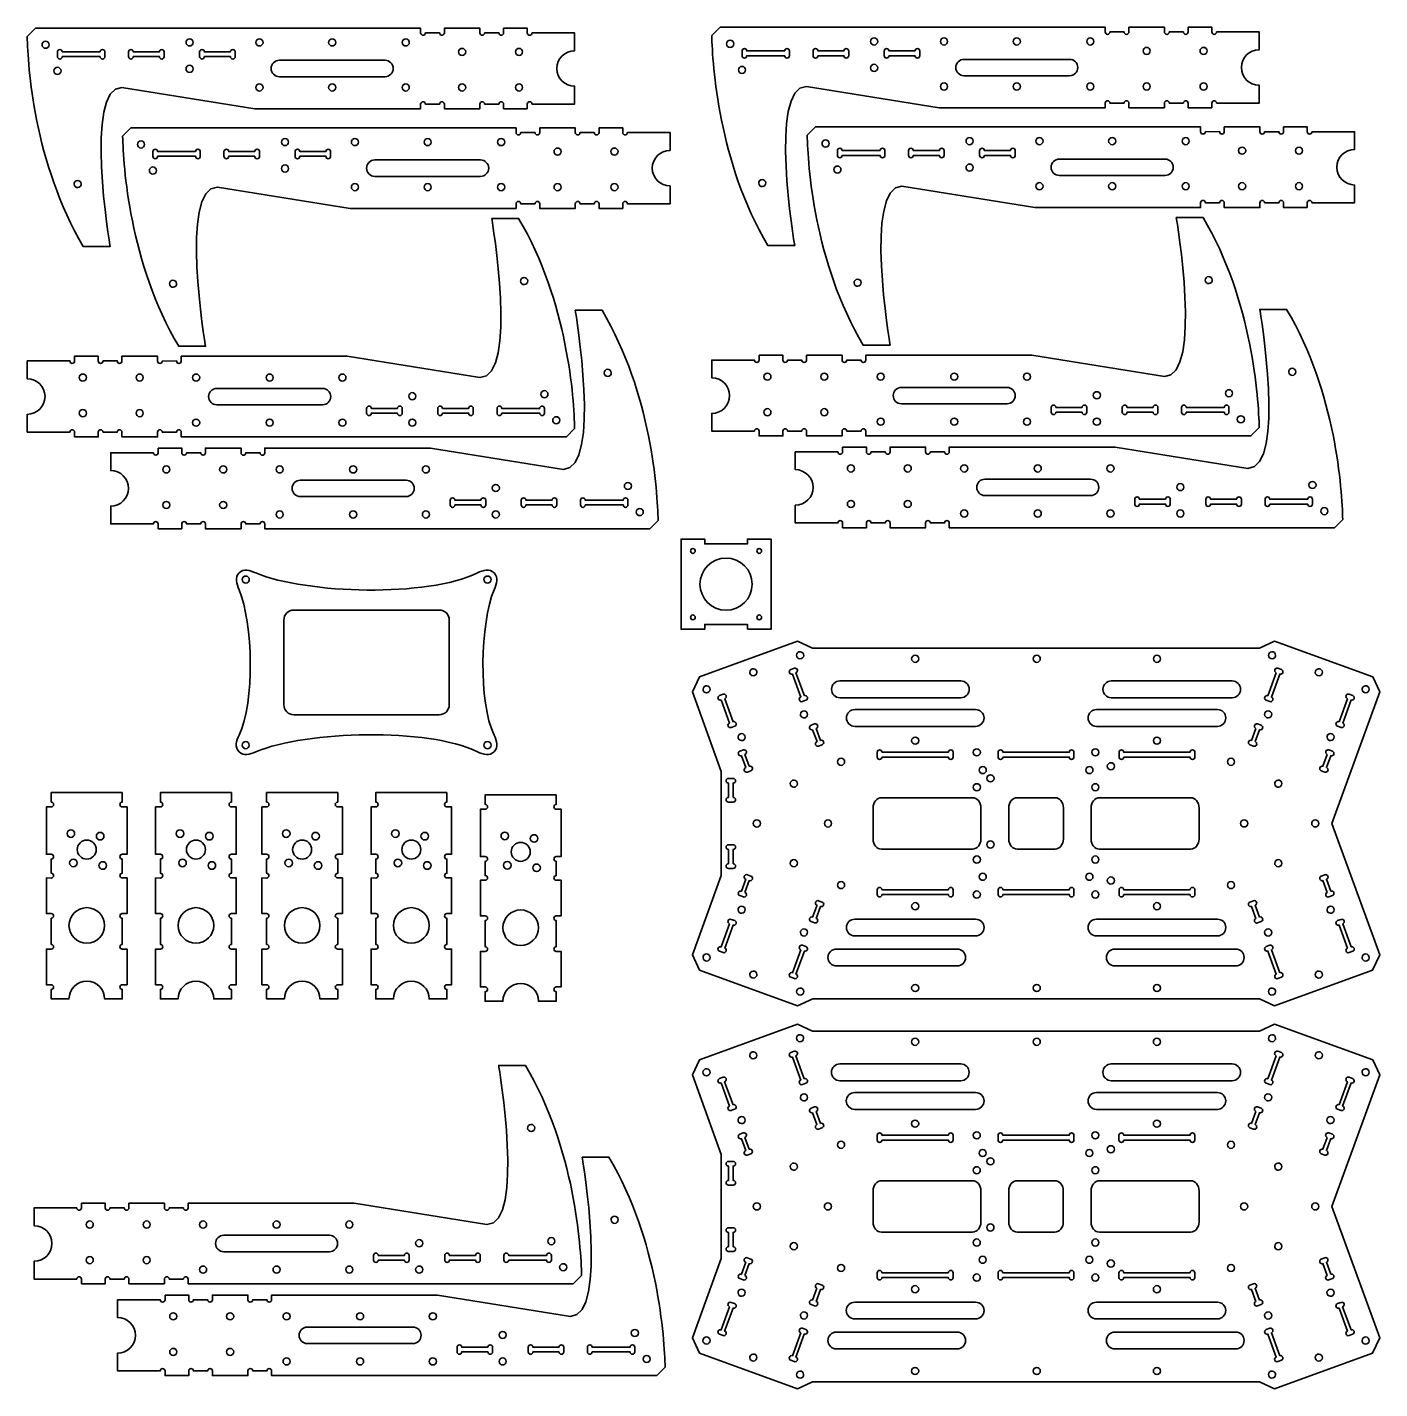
# Model space of a CAD drawing. Header units: inches. Extents: x -170 to 401, y 8 to 582.
import ezdxf

# ---------------------------------------------------------------- set-up
doc = ezdxf.new("R2010")
doc.units = ezdxf.units.IN
doc.header["$MEASUREMENT"] = 0
doc.layers.add('VECTOR-CUT', color=7, linetype='Continuous')

# ---------------------------------------------------------------- blocks, each defined once
blk = doc.blocks.new('block 2')
at = {"layer": 'VECTOR-CUT', "color": 7, "lineweight": 35, "true_color": 0xffffff}
blk.add_lwpolyline([(144.02, 366.26), (144.02, 328.26)], dxfattribs=at)
for points, knots in [([(134.02, 328.26), (134.02, 328.26), (144.02, 328.26), (144.02, 328.26), (144.02, 328.26), (144.02, 366.26), (144.02, 366.26), (144.02, 366.26), (134.02, 366.26), (134.02, 366.26), (134.02, 366.26), (134.02, 364.26), (134.02, 364.26), (134.02, 364.26), (116.03, 364.26), (116.03, 364.26), (116.03, 364.26), (116.03, 366.26), (116.03, 366.26), (116.03, 366.26), (106.03, 366.26), (106.03, 366.26), (106.03, 366.26), (106.03, 328.26), (106.03, 328.26), (106.03, 328.26), (116.03, 328.26), (116.03, 328.26), (116.03, 328.26), (116.03, 330.26), (116.03, 330.26), (116.03, 330.26), (134.02, 330.26), (134.02, 330.26), (134.02, 330.26), (134.02, 328.26), (134.02, 328.26)], [0, 0, 0, 0, 1, 1, 1, 2, 2, 2, 3, 3, 3, 4, 4, 4, 5, 5, 5, 6, 6, 6, 7, 7, 7, 8, 8, 8, 9, 9, 9, 10, 10, 10, 11, 11, 11, 12, 12, 12, 12]), ([(110.03, 361.26), (110.03, 361.81), (110.47, 362.26), (111.03, 362.26), (111.58, 362.26), (112.03, 361.82), (112.03, 361.26), (112.03, 360.71), (111.58, 360.26), (111.03, 360.26), (110.47, 360.26), (110.03, 360.71), (110.03, 361.26)], [0, 0, 0, 0, 1, 1, 1, 2, 2, 2, 3, 3, 3, 4, 4, 4, 4]), ([(138.02, 361.26), (138.02, 361.81), (138.47, 362.26), (139.02, 362.26), (139.57, 362.26), (140.02, 361.81), (140.02, 361.26), (140.02, 360.71), (139.57, 360.26), (139.02, 360.26), (138.47, 360.26), (138.02, 360.71), (138.02, 361.26)], [0, 0, 0, 0, 1, 1, 1, 2, 2, 2, 3, 3, 3, 4, 4, 4, 4]), ([(114.02, 347.26), (114.02, 353.34), (118.95, 358.26), (125.02, 358.26), (131.1, 358.26), (136.02, 353.34), (136.02, 347.26), (136.02, 341.19), (131.1, 336.26), (125.02, 336.26), (118.95, 336.26), (114.02, 341.19), (114.02, 347.26)], [0, 0, 0, 0, 1, 1, 1, 2, 2, 2, 3, 3, 3, 4, 4, 4, 4]), ([(110.03, 333.26), (110.03, 333.82), (110.48, 334.26), (111.03, 334.26), (111.58, 334.26), (112.03, 333.82), (112.03, 333.26), (112.03, 332.71), (111.58, 332.26), (111.03, 332.26), (110.48, 332.26), (110.03, 332.71), (110.03, 333.26)], [0, 0, 0, 0, 1, 1, 1, 2, 2, 2, 3, 3, 3, 4, 4, 4, 4]), ([(138.02, 333.26), (138.02, 333.82), (138.47, 334.26), (139.02, 334.26), (139.57, 334.26), (140.02, 333.82), (140.02, 333.26), (140.02, 332.71), (139.57, 332.26), (139.02, 332.26), (138.47, 332.26), (138.02, 332.71), (138.02, 333.26)], [0, 0, 0, 0, 1, 1, 1, 2, 2, 2, 3, 3, 3, 4, 4, 4, 4])]:
    blk.add_open_spline(points, degree=3, knots=knots, dxfattribs=at)
blk = doc.blocks.new('block 3')
at = {"layer": 'VECTOR-CUT', "color": 7, "lineweight": 35, "true_color": 0xffffff}
for points in [[(-113.65, 259.32), (-113.65, 259.32)], [(-113.65, 253.32), (-113.65, 253.32)], [(-113.65, 208.31), (-113.65, 208.31)]]:
    blk.add_lwpolyline(points, dxfattribs=at)
for points, knots in [([(-83.65, 259.32), (-83.65, 259.32), (-113.65, 259.32), (-113.65, 259.32), (-113.65, 259.32), (-113.65, 255.32), (-113.65, 255.32), (-113.1, 255.32), (-112.65, 254.87), (-112.65, 254.32), (-112.65, 253.76), (-113.1, 253.32), (-113.65, 253.32), (-113.65, 253.32), (-115.65, 253.32), (-115.65, 253.32), (-115.65, 253.32), (-115.65, 233.32), (-115.65, 233.32), (-115.65, 233.32), (-113.65, 233.32), (-113.65, 233.32), (-113.1, 233.32), (-112.65, 232.87), (-112.65, 232.32), (-112.65, 231.76), (-113.1, 231.32), (-113.65, 231.32), (-113.65, 231.32), (-113.65, 225.31), (-113.65, 225.31), (-113.1, 225.31), (-112.65, 224.87), (-112.65, 224.31), (-112.65, 223.76), (-113.1, 223.31), (-113.65, 223.31), (-113.65, 223.31), (-115.65, 223.32), (-115.65, 223.32), (-115.65, 223.32), (-115.65, 208.31), (-115.65, 208.31), (-115.65, 208.31), (-113.65, 208.31), (-113.65, 208.31), (-113.1, 208.31), (-112.65, 207.86), (-112.65, 207.31), (-112.65, 206.76), (-113.1, 206.31), (-113.65, 206.31), (-113.65, 206.31), (-113.65, 195.31), (-113.65, 195.31), (-113.1, 195.31), (-112.65, 194.87), (-112.65, 194.31), (-112.65, 193.76), (-113.1, 193.31), (-113.65, 193.31), (-113.65, 193.31), (-115.65, 193.31), (-115.65, 193.31), (-115.65, 193.31), (-115.65, 178.31), (-115.65, 178.31), (-115.65, 178.31), (-113.65, 178.31), (-113.65, 178.31), (-113.1, 178.31), (-112.65, 177.86), (-112.65, 177.31), (-112.65, 176.76), (-113.1, 176.31), (-113.65, 176.31), (-113.65, 176.31), (-113.65, 172.31), (-113.65, 172.31), (-113.65, 172.31), (-106.15, 172.31), (-106.15, 172.31), (-106.15, 176.45), (-102.8, 179.81), (-98.65, 179.81), (-94.51, 179.81), (-91.15, 176.45), (-91.15, 172.31), (-91.15, 172.31), (-83.65, 172.31), (-83.65, 172.31), (-83.65, 172.31), (-83.65, 176.31), (-83.65, 176.31), (-84.21, 176.31), (-84.65, 176.76), (-84.65, 177.31), (-84.65, 177.86), (-84.21, 178.31), (-83.65, 178.31), (-83.65, 178.31), (-81.65, 178.31), (-81.65, 178.31), (-81.65, 178.31), (-81.65, 193.31), (-81.65, 193.31), (-81.65, 193.31), (-83.65, 193.31), (-83.65, 193.31), (-84.21, 193.31), (-84.65, 193.76), (-84.65, 194.31), (-84.65, 194.86), (-84.21, 195.31), (-83.65, 195.31), (-83.65, 195.31), (-83.65, 206.31), (-83.65, 206.31), (-84.21, 206.31), (-84.65, 206.76), (-84.65, 207.31), (-84.65, 207.87), (-84.21, 208.31), (-83.65, 208.31), (-83.65, 208.31), (-81.65, 208.31), (-81.65, 208.31), (-81.65, 208.31), (-81.65, 223.32), (-81.65, 223.32), (-81.65, 223.32), (-83.65, 223.32), (-83.65, 223.32), (-84.21, 223.32), (-84.65, 223.76), (-84.65, 224.32), (-84.65, 224.87), (-84.21, 225.31), (-83.65, 225.31), (-83.65, 225.31), (-83.65, 231.32), (-83.65, 231.32), (-84.21, 231.32), (-84.65, 231.76), (-84.65, 232.32), (-84.65, 232.87), (-84.21, 233.32), (-83.65, 233.32), (-83.65, 233.32), (-81.65, 233.32), (-81.65, 233.32), (-81.65, 233.32), (-81.65, 253.32), (-81.65, 253.32), (-81.65, 253.32), (-83.65, 253.32), (-83.65, 253.32), (-84.21, 253.32), (-84.65, 253.76), (-84.65, 254.32), (-84.65, 254.87), (-84.21, 255.32), (-83.65, 255.32), (-83.65, 255.32), (-83.65, 259.32), (-83.65, 259.32)], [0, 0, 0, 0, 1, 1, 1, 2, 2, 2, 3, 3, 3, 4, 4, 4, 5, 5, 5, 6, 6, 6, 7, 7, 7, 8, 8, 8, 9, 9, 9, 10, 10, 10, 11, 11, 11, 12, 12, 12, 13, 13, 13, 14, 14, 14, 15, 15, 15, 16, 16, 16, 17, 17, 17, 18, 18, 18, 19, 19, 19, 20, 20, 20, 21, 21, 21, 22, 22, 22, 23, 23, 23, 24, 24, 24, 25, 25, 25, 26, 26, 26, 27, 27, 27, 28, 28, 28, 29, 29, 29, 30, 30, 30, 31, 31, 31, 32, 32, 32, 33, 33, 33, 34, 34, 34, 35, 35, 35, 36, 36, 36, 37, 37, 37, 38, 38, 38, 39, 39, 39, 40, 40, 40, 41, 41, 41, 42, 42, 42, 43, 43, 43, 44, 44, 44, 45, 45, 45, 46, 46, 46, 47, 47, 47, 48, 48, 48, 49, 49, 49, 50, 50, 50, 51, 51, 51, 52, 52, 52, 53, 53, 53, 54, 54, 54, 55, 55, 55, 55]), ([(-104.24, 243.16), (-103.61, 242.54), (-103.61, 241.52), (-104.24, 240.9), (-104.86, 240.27), (-105.88, 240.27), (-106.5, 240.9), (-107.13, 241.52), (-107.13, 242.54), (-106.5, 243.16), (-105.88, 243.79), (-104.86, 243.79), (-104.24, 243.16)], [0, 0, 0, 0, 1, 1, 1, 2, 2, 2, 3, 3, 3, 4, 4, 4, 4]), ([(-91.86, 242.1), (-91.24, 241.48), (-91.24, 240.46), (-91.86, 239.84), (-92.49, 239.21), (-93.5, 239.21), (-94.13, 239.84), (-94.75, 240.46), (-94.75, 241.48), (-94.13, 242.1), (-93.5, 242.73), (-92.49, 242.73), (-91.86, 242.1)], [0, 0, 0, 0, 1, 1, 1, 2, 2, 2, 3, 3, 3, 4, 4, 4, 4]), ([(-95.82, 238.14), (-94.26, 236.58), (-94.26, 234.05), (-95.82, 232.49), (-97.39, 230.92), (-99.92, 230.92), (-101.48, 232.48), (-103.04, 234.05), (-103.04, 236.58), (-101.48, 238.14), (-99.92, 239.7), (-97.39, 239.7), (-95.82, 238.14)], [0, 0, 0, 0, 1, 1, 1, 2, 2, 2, 3, 3, 3, 4, 4, 4, 4]), ([(-103.18, 230.79), (-102.55, 230.16), (-102.55, 229.15), (-103.18, 228.53), (-103.8, 227.9), (-104.82, 227.9), (-105.44, 228.53), (-106.06, 229.15), (-106.07, 230.16), (-105.44, 230.79), (-104.82, 231.41), (-103.8, 231.41), (-103.18, 230.79)], [0, 0, 0, 0, 1, 1, 1, 2, 2, 2, 3, 3, 3, 4, 4, 4, 4]), ([(-90.8, 229.73), (-90.18, 229.1), (-90.18, 228.09), (-90.8, 227.46), (-91.43, 226.84), (-92.44, 226.84), (-93.07, 227.46), (-93.69, 228.09), (-93.69, 229.1), (-93.07, 229.73), (-92.44, 230.35), (-91.43, 230.35), (-90.8, 229.73)], [0, 0, 0, 0, 1, 1, 1, 2, 2, 2, 3, 3, 3, 4, 4, 4, 4]), ([(-98.65, 210.81), (-94.51, 210.81), (-91.15, 207.45), (-91.15, 203.31), (-91.15, 199.17), (-94.51, 195.81), (-98.65, 195.81), (-102.8, 195.81), (-106.15, 199.17), (-106.15, 203.31), (-106.15, 207.45), (-102.8, 210.81), (-98.65, 210.81)], [0, 0, 0, 0, 1, 1, 1, 2, 2, 2, 3, 3, 3, 4, 4, 4, 4])]:
    blk.add_open_spline(points, degree=3, knots=knots, dxfattribs=at)
blk = doc.blocks.new('block 4')
at = {"layer": 'VECTOR-CUT', "color": 7, "lineweight": 35, "true_color": 0xffffff}
for points in [[(-159.71, 259.32), (-159.71, 259.32)], [(-159.71, 253.32), (-159.71, 253.32)], [(-159.71, 208.31), (-159.71, 208.31)]]:
    blk.add_lwpolyline(points, dxfattribs=at)
for points, knots in [([(-129.71, 259.32), (-129.71, 259.32), (-159.71, 259.32), (-159.71, 259.32), (-159.71, 259.32), (-159.71, 255.32), (-159.71, 255.32), (-159.16, 255.32), (-158.71, 254.87), (-158.71, 254.32), (-158.71, 253.76), (-159.16, 253.32), (-159.71, 253.32), (-159.71, 253.32), (-161.71, 253.32), (-161.71, 253.32), (-161.71, 253.32), (-161.71, 233.32), (-161.71, 233.32), (-161.71, 233.32), (-159.71, 233.32), (-159.71, 233.32), (-159.16, 233.32), (-158.71, 232.87), (-158.71, 232.32), (-158.71, 231.76), (-159.16, 231.32), (-159.71, 231.32), (-159.71, 231.32), (-159.71, 225.31), (-159.71, 225.31), (-159.16, 225.31), (-158.71, 224.87), (-158.71, 224.31), (-158.71, 223.76), (-159.16, 223.31), (-159.71, 223.31), (-159.71, 223.31), (-161.71, 223.32), (-161.71, 223.32), (-161.71, 223.32), (-161.71, 208.31), (-161.71, 208.31), (-161.71, 208.31), (-159.71, 208.31), (-159.71, 208.31), (-159.16, 208.31), (-158.71, 207.86), (-158.71, 207.31), (-158.71, 206.76), (-159.16, 206.31), (-159.71, 206.31), (-159.71, 206.31), (-159.71, 195.31), (-159.71, 195.31), (-159.16, 195.31), (-158.71, 194.87), (-158.71, 194.31), (-158.71, 193.76), (-159.16, 193.31), (-159.71, 193.31), (-159.71, 193.31), (-161.71, 193.31), (-161.71, 193.31), (-161.71, 193.31), (-161.71, 178.31), (-161.71, 178.31), (-161.71, 178.31), (-159.71, 178.31), (-159.71, 178.31), (-159.16, 178.31), (-158.71, 177.86), (-158.71, 177.31), (-158.71, 176.76), (-159.16, 176.31), (-159.71, 176.31), (-159.71, 176.31), (-159.71, 172.31), (-159.71, 172.31), (-159.71, 172.31), (-152.21, 172.31), (-152.21, 172.31), (-152.21, 176.45), (-148.85, 179.81), (-144.71, 179.81), (-140.57, 179.81), (-137.21, 176.45), (-137.21, 172.31), (-137.21, 172.31), (-129.71, 172.31), (-129.71, 172.31), (-129.71, 172.31), (-129.71, 176.31), (-129.71, 176.31), (-130.26, 176.31), (-130.71, 176.76), (-130.71, 177.31), (-130.71, 177.86), (-130.26, 178.31), (-129.71, 178.31), (-129.71, 178.31), (-127.71, 178.31), (-127.71, 178.31), (-127.71, 178.31), (-127.71, 193.31), (-127.71, 193.31), (-127.71, 193.31), (-129.71, 193.31), (-129.71, 193.31), (-130.26, 193.31), (-130.71, 193.76), (-130.71, 194.31), (-130.71, 194.86), (-130.26, 195.31), (-129.71, 195.31), (-129.71, 195.31), (-129.71, 206.31), (-129.71, 206.31), (-130.26, 206.31), (-130.71, 206.76), (-130.71, 207.31), (-130.71, 207.87), (-130.26, 208.31), (-129.71, 208.31), (-129.71, 208.31), (-127.71, 208.31), (-127.71, 208.31), (-127.71, 208.31), (-127.71, 223.32), (-127.71, 223.32), (-127.71, 223.32), (-129.71, 223.32), (-129.71, 223.32), (-130.26, 223.32), (-130.71, 223.76), (-130.71, 224.32), (-130.71, 224.87), (-130.26, 225.31), (-129.71, 225.31), (-129.71, 225.31), (-129.71, 231.32), (-129.71, 231.32), (-130.26, 231.32), (-130.71, 231.76), (-130.71, 232.32), (-130.71, 232.87), (-130.26, 233.32), (-129.71, 233.32), (-129.71, 233.32), (-127.71, 233.32), (-127.71, 233.32), (-127.71, 233.32), (-127.71, 253.32), (-127.71, 253.32), (-127.71, 253.32), (-129.71, 253.32), (-129.71, 253.32), (-130.26, 253.32), (-130.71, 253.76), (-130.71, 254.32), (-130.71, 254.87), (-130.26, 255.32), (-129.71, 255.32), (-129.71, 255.32), (-129.71, 259.32), (-129.71, 259.32)], [0, 0, 0, 0, 1, 1, 1, 2, 2, 2, 3, 3, 3, 4, 4, 4, 5, 5, 5, 6, 6, 6, 7, 7, 7, 8, 8, 8, 9, 9, 9, 10, 10, 10, 11, 11, 11, 12, 12, 12, 13, 13, 13, 14, 14, 14, 15, 15, 15, 16, 16, 16, 17, 17, 17, 18, 18, 18, 19, 19, 19, 20, 20, 20, 21, 21, 21, 22, 22, 22, 23, 23, 23, 24, 24, 24, 25, 25, 25, 26, 26, 26, 27, 27, 27, 28, 28, 28, 29, 29, 29, 30, 30, 30, 31, 31, 31, 32, 32, 32, 33, 33, 33, 34, 34, 34, 35, 35, 35, 36, 36, 36, 37, 37, 37, 38, 38, 38, 39, 39, 39, 40, 40, 40, 41, 41, 41, 42, 42, 42, 43, 43, 43, 44, 44, 44, 45, 45, 45, 46, 46, 46, 47, 47, 47, 48, 48, 48, 49, 49, 49, 50, 50, 50, 51, 51, 51, 52, 52, 52, 53, 53, 53, 54, 54, 54, 55, 55, 55, 55]), ([(-150.3, 243.16), (-149.67, 242.54), (-149.67, 241.52), (-150.3, 240.9), (-150.92, 240.27), (-151.93, 240.27), (-152.56, 240.9), (-153.18, 241.52), (-153.18, 242.54), (-152.56, 243.16), (-151.93, 243.79), (-150.92, 243.79), (-150.3, 243.16)], [0, 0, 0, 0, 1, 1, 1, 2, 2, 2, 3, 3, 3, 4, 4, 4, 4]), ([(-137.92, 242.1), (-137.3, 241.48), (-137.3, 240.46), (-137.92, 239.84), (-138.55, 239.21), (-139.56, 239.21), (-140.18, 239.84), (-140.81, 240.46), (-140.81, 241.48), (-140.18, 242.1), (-139.56, 242.73), (-138.55, 242.73), (-137.92, 242.1)], [0, 0, 0, 0, 1, 1, 1, 2, 2, 2, 3, 3, 3, 4, 4, 4, 4]), ([(-141.88, 238.14), (-140.32, 236.58), (-140.32, 234.05), (-141.88, 232.49), (-143.44, 230.92), (-145.98, 230.92), (-147.54, 232.48), (-149.1, 234.05), (-149.1, 236.58), (-147.54, 238.14), (-145.98, 239.7), (-143.44, 239.7), (-141.88, 238.14)], [0, 0, 0, 0, 1, 1, 1, 2, 2, 2, 3, 3, 3, 4, 4, 4, 4]), ([(-149.24, 230.79), (-148.61, 230.16), (-148.61, 229.15), (-149.24, 228.53), (-149.86, 227.9), (-150.87, 227.9), (-151.5, 228.53), (-152.12, 229.15), (-152.12, 230.16), (-151.5, 230.79), (-150.87, 231.41), (-149.86, 231.41), (-149.24, 230.79)], [0, 0, 0, 0, 1, 1, 1, 2, 2, 2, 3, 3, 3, 4, 4, 4, 4]), ([(-136.86, 229.73), (-136.24, 229.1), (-136.24, 228.09), (-136.86, 227.46), (-137.49, 226.84), (-138.5, 226.84), (-139.12, 227.46), (-139.75, 228.09), (-139.75, 229.1), (-139.12, 229.73), (-138.5, 230.35), (-137.49, 230.35), (-136.86, 229.73)], [0, 0, 0, 0, 1, 1, 1, 2, 2, 2, 3, 3, 3, 4, 4, 4, 4]), ([(-144.71, 210.81), (-140.57, 210.81), (-137.21, 207.45), (-137.21, 203.31), (-137.21, 199.17), (-140.57, 195.81), (-144.71, 195.81), (-148.85, 195.81), (-152.21, 199.17), (-152.21, 203.31), (-152.21, 207.45), (-148.85, 210.81), (-144.71, 210.81)], [0, 0, 0, 0, 1, 1, 1, 2, 2, 2, 3, 3, 3, 4, 4, 4, 4])]:
    blk.add_open_spline(points, degree=3, knots=knots, dxfattribs=at)
blk = doc.blocks.new('block 5')
at = {"layer": 'VECTOR-CUT', "color": 7, "lineweight": 35, "true_color": 0xffffff}
for points in [[(-68.84, 259.32), (-68.84, 259.32)], [(-68.84, 253.32), (-68.84, 253.32)], [(-68.84, 208.31), (-68.84, 208.31)]]:
    blk.add_lwpolyline(points, dxfattribs=at)
for points, knots in [([(-38.84, 259.32), (-38.84, 259.32), (-68.84, 259.32), (-68.84, 259.32), (-68.84, 259.32), (-68.84, 255.32), (-68.84, 255.32), (-68.29, 255.32), (-67.84, 254.87), (-67.84, 254.32), (-67.84, 253.76), (-68.29, 253.32), (-68.84, 253.32), (-68.84, 253.32), (-70.84, 253.32), (-70.84, 253.32), (-70.84, 253.32), (-70.84, 233.32), (-70.84, 233.32), (-70.84, 233.32), (-68.84, 233.32), (-68.84, 233.32), (-68.29, 233.32), (-67.84, 232.87), (-67.84, 232.32), (-67.84, 231.76), (-68.29, 231.32), (-68.84, 231.32), (-68.84, 231.32), (-68.84, 225.31), (-68.84, 225.31), (-68.29, 225.31), (-67.84, 224.87), (-67.84, 224.32), (-67.84, 223.76), (-68.29, 223.31), (-68.84, 223.31), (-68.84, 223.31), (-70.84, 223.32), (-70.84, 223.32), (-70.84, 223.32), (-70.84, 208.31), (-70.84, 208.31), (-70.84, 208.31), (-68.84, 208.31), (-68.84, 208.31), (-68.29, 208.31), (-67.84, 207.86), (-67.84, 207.31), (-67.84, 206.76), (-68.29, 206.31), (-68.84, 206.31), (-68.84, 206.31), (-68.84, 195.31), (-68.84, 195.31), (-68.29, 195.31), (-67.84, 194.87), (-67.84, 194.31), (-67.84, 193.76), (-68.29, 193.31), (-68.84, 193.31), (-68.84, 193.31), (-70.84, 193.31), (-70.84, 193.31), (-70.84, 193.31), (-70.84, 178.31), (-70.84, 178.31), (-70.84, 178.31), (-68.84, 178.31), (-68.84, 178.31), (-68.29, 178.31), (-67.84, 177.86), (-67.84, 177.31), (-67.84, 176.76), (-68.29, 176.31), (-68.84, 176.31), (-68.84, 176.31), (-68.84, 172.31), (-68.84, 172.31), (-68.84, 172.31), (-61.34, 172.31), (-61.34, 172.31), (-61.34, 176.45), (-57.98, 179.81), (-53.84, 179.81), (-49.7, 179.81), (-46.34, 176.45), (-46.34, 172.31), (-46.34, 172.31), (-38.84, 172.31), (-38.84, 172.31), (-38.84, 172.31), (-38.84, 176.31), (-38.84, 176.31), (-39.39, 176.31), (-39.84, 176.76), (-39.84, 177.31), (-39.84, 177.86), (-39.39, 178.31), (-38.84, 178.31), (-38.84, 178.31), (-36.84, 178.31), (-36.84, 178.31), (-36.84, 178.31), (-36.84, 193.31), (-36.84, 193.31), (-36.84, 193.31), (-38.84, 193.31), (-38.84, 193.31), (-39.39, 193.31), (-39.84, 193.76), (-39.84, 194.31), (-39.84, 194.86), (-39.39, 195.31), (-38.84, 195.31), (-38.84, 195.31), (-38.84, 206.31), (-38.84, 206.31), (-39.39, 206.31), (-39.84, 206.76), (-39.84, 207.31), (-39.84, 207.87), (-39.39, 208.31), (-38.84, 208.31), (-38.84, 208.31), (-36.84, 208.31), (-36.84, 208.31), (-36.84, 208.31), (-36.84, 223.32), (-36.84, 223.32), (-36.84, 223.32), (-38.84, 223.32), (-38.84, 223.32), (-39.39, 223.32), (-39.84, 223.76), (-39.84, 224.32), (-39.84, 224.87), (-39.39, 225.31), (-38.84, 225.31), (-38.84, 225.31), (-38.84, 231.32), (-38.84, 231.32), (-39.39, 231.32), (-39.84, 231.76), (-39.84, 232.32), (-39.84, 232.87), (-39.39, 233.32), (-38.84, 233.32), (-38.84, 233.32), (-36.84, 233.32), (-36.84, 233.32), (-36.84, 233.32), (-36.84, 253.32), (-36.84, 253.32), (-36.84, 253.32), (-38.84, 253.32), (-38.84, 253.32), (-39.39, 253.32), (-39.84, 253.76), (-39.84, 254.32), (-39.84, 254.87), (-39.39, 255.32), (-38.84, 255.32), (-38.84, 255.32), (-38.84, 259.32), (-38.84, 259.32)], [0, 0, 0, 0, 1, 1, 1, 2, 2, 2, 3, 3, 3, 4, 4, 4, 5, 5, 5, 6, 6, 6, 7, 7, 7, 8, 8, 8, 9, 9, 9, 10, 10, 10, 11, 11, 11, 12, 12, 12, 13, 13, 13, 14, 14, 14, 15, 15, 15, 16, 16, 16, 17, 17, 17, 18, 18, 18, 19, 19, 19, 20, 20, 20, 21, 21, 21, 22, 22, 22, 23, 23, 23, 24, 24, 24, 25, 25, 25, 26, 26, 26, 27, 27, 27, 28, 28, 28, 29, 29, 29, 30, 30, 30, 31, 31, 31, 32, 32, 32, 33, 33, 33, 34, 34, 34, 35, 35, 35, 36, 36, 36, 37, 37, 37, 38, 38, 38, 39, 39, 39, 40, 40, 40, 41, 41, 41, 42, 42, 42, 43, 43, 43, 44, 44, 44, 45, 45, 45, 46, 46, 46, 47, 47, 47, 48, 48, 48, 49, 49, 49, 50, 50, 50, 51, 51, 51, 52, 52, 52, 53, 53, 53, 54, 54, 54, 55, 55, 55, 55]), ([(-59.42, 243.16), (-58.8, 242.54), (-58.8, 241.52), (-59.43, 240.9), (-60.05, 240.27), (-61.06, 240.27), (-61.69, 240.9), (-62.31, 241.52), (-62.31, 242.54), (-61.69, 243.16), (-61.06, 243.79), (-60.05, 243.79), (-59.42, 243.16)], [0, 0, 0, 0, 1, 1, 1, 2, 2, 2, 3, 3, 3, 4, 4, 4, 4]), ([(-47.05, 242.1), (-46.43, 241.48), (-46.42, 240.46), (-47.05, 239.84), (-47.68, 239.21), (-48.69, 239.21), (-49.31, 239.84), (-49.94, 240.46), (-49.94, 241.48), (-49.31, 242.1), (-48.69, 242.73), (-47.67, 242.73), (-47.05, 242.1)], [0, 0, 0, 0, 1, 1, 1, 2, 2, 2, 3, 3, 3, 4, 4, 4, 4]), ([(-51.01, 238.14), (-49.45, 236.58), (-49.45, 234.05), (-51.01, 232.49), (-52.57, 230.92), (-55.1, 230.92), (-56.67, 232.48), (-58.23, 234.05), (-58.23, 236.58), (-56.67, 238.14), (-55.1, 239.7), (-52.57, 239.7), (-51.01, 238.14)], [0, 0, 0, 0, 1, 1, 1, 2, 2, 2, 3, 3, 3, 4, 4, 4, 4]), ([(-58.36, 230.79), (-57.74, 230.16), (-57.74, 229.15), (-58.36, 228.53), (-58.99, 227.9), (-60, 227.9), (-60.63, 228.53), (-61.25, 229.15), (-61.25, 230.16), (-60.63, 230.79), (-60, 231.41), (-58.99, 231.41), (-58.36, 230.79)], [0, 0, 0, 0, 1, 1, 1, 2, 2, 2, 3, 3, 3, 4, 4, 4, 4]), ([(-45.99, 229.73), (-45.36, 229.1), (-45.36, 228.09), (-45.99, 227.46), (-46.61, 226.84), (-47.63, 226.84), (-48.25, 227.46), (-48.88, 228.09), (-48.88, 229.1), (-48.25, 229.73), (-47.63, 230.35), (-46.62, 230.35), (-45.99, 229.73)], [0, 0, 0, 0, 1, 1, 1, 2, 2, 2, 3, 3, 3, 4, 4, 4, 4]), ([(-53.84, 210.81), (-49.7, 210.81), (-46.34, 207.45), (-46.34, 203.31), (-46.34, 199.17), (-49.7, 195.81), (-53.84, 195.81), (-57.98, 195.81), (-61.34, 199.17), (-61.34, 203.31), (-61.34, 207.45), (-57.98, 210.81), (-53.84, 210.81)], [0, 0, 0, 0, 1, 1, 1, 2, 2, 2, 3, 3, 3, 4, 4, 4, 4])]:
    blk.add_open_spline(points, degree=3, knots=knots, dxfattribs=at)
blk = doc.blocks.new('block 6')
at = {"layer": 'VECTOR-CUT', "color": 7, "lineweight": 35, "true_color": 0xffffff}
for points in [[(-22.78, 259.32), (-22.78, 259.32)], [(-22.78, 253.32), (-22.78, 253.32)], [(-22.78, 208.31), (-22.78, 208.31)]]:
    blk.add_lwpolyline(points, dxfattribs=at)
for points, knots in [([(7.22, 259.32), (7.22, 259.32), (-22.78, 259.32), (-22.78, 259.32), (-22.78, 259.32), (-22.78, 255.32), (-22.78, 255.32), (-22.23, 255.32), (-21.78, 254.87), (-21.78, 254.32), (-21.78, 253.76), (-22.23, 253.32), (-22.78, 253.32), (-22.78, 253.32), (-24.78, 253.32), (-24.78, 253.32), (-24.78, 253.32), (-24.78, 233.32), (-24.78, 233.32), (-24.78, 233.32), (-22.78, 233.32), (-22.78, 233.32), (-22.23, 233.32), (-21.78, 232.87), (-21.78, 232.32), (-21.78, 231.76), (-22.23, 231.32), (-22.78, 231.32), (-22.78, 231.32), (-22.78, 225.31), (-22.78, 225.31), (-22.23, 225.31), (-21.78, 224.87), (-21.78, 224.32), (-21.78, 223.76), (-22.23, 223.31), (-22.78, 223.31), (-22.78, 223.31), (-24.78, 223.32), (-24.78, 223.32), (-24.78, 223.32), (-24.78, 208.31), (-24.78, 208.31), (-24.78, 208.31), (-22.78, 208.31), (-22.78, 208.31), (-22.23, 208.31), (-21.78, 207.86), (-21.78, 207.31), (-21.78, 206.76), (-22.23, 206.31), (-22.78, 206.31), (-22.78, 206.31), (-22.78, 195.31), (-22.78, 195.31), (-22.23, 195.31), (-21.78, 194.87), (-21.78, 194.31), (-21.78, 193.76), (-22.23, 193.31), (-22.78, 193.31), (-22.78, 193.31), (-24.78, 193.31), (-24.78, 193.31), (-24.78, 193.31), (-24.78, 178.31), (-24.78, 178.31), (-24.78, 178.31), (-22.78, 178.31), (-22.78, 178.31), (-22.23, 178.31), (-21.78, 177.86), (-21.78, 177.31), (-21.78, 176.76), (-22.23, 176.31), (-22.78, 176.31), (-22.78, 176.31), (-22.78, 172.31), (-22.78, 172.31), (-22.78, 172.31), (-15.28, 172.31), (-15.28, 172.31), (-15.28, 176.45), (-11.92, 179.81), (-7.78, 179.81), (-3.64, 179.81), (-0.28, 176.45), (-0.28, 172.31), (-0.28, 172.31), (7.22, 172.31), (7.22, 172.31), (7.22, 172.31), (7.22, 176.31), (7.22, 176.31), (6.67, 176.31), (6.22, 176.76), (6.22, 177.31), (6.22, 177.86), (6.67, 178.31), (7.22, 178.31), (7.22, 178.31), (9.22, 178.31), (9.22, 178.31), (9.22, 178.31), (9.22, 193.31), (9.22, 193.31), (9.22, 193.31), (7.22, 193.31), (7.22, 193.31), (6.67, 193.31), (6.22, 193.76), (6.22, 194.31), (6.22, 194.87), (6.67, 195.31), (7.22, 195.31), (7.22, 195.31), (7.22, 206.31), (7.22, 206.31), (6.67, 206.31), (6.22, 206.76), (6.22, 207.31), (6.22, 207.87), (6.67, 208.31), (7.22, 208.31), (7.22, 208.31), (9.22, 208.31), (9.22, 208.31), (9.22, 208.31), (9.22, 223.32), (9.22, 223.32), (9.22, 223.32), (7.22, 223.32), (7.22, 223.32), (6.67, 223.32), (6.22, 223.76), (6.22, 224.32), (6.22, 224.87), (6.67, 225.32), (7.22, 225.32), (7.22, 225.32), (7.22, 231.32), (7.22, 231.32), (6.67, 231.32), (6.22, 231.76), (6.22, 232.32), (6.22, 232.87), (6.67, 233.32), (7.22, 233.32), (7.22, 233.32), (9.22, 233.32), (9.22, 233.32), (9.22, 233.32), (9.22, 253.32), (9.22, 253.32), (9.22, 253.32), (7.22, 253.32), (7.22, 253.32), (6.67, 253.32), (6.22, 253.76), (6.22, 254.32), (6.22, 254.87), (6.67, 255.32), (7.22, 255.32), (7.22, 255.32), (7.22, 259.32), (7.22, 259.32)], [0, 0, 0, 0, 1, 1, 1, 2, 2, 2, 3, 3, 3, 4, 4, 4, 5, 5, 5, 6, 6, 6, 7, 7, 7, 8, 8, 8, 9, 9, 9, 10, 10, 10, 11, 11, 11, 12, 12, 12, 13, 13, 13, 14, 14, 14, 15, 15, 15, 16, 16, 16, 17, 17, 17, 18, 18, 18, 19, 19, 19, 20, 20, 20, 21, 21, 21, 22, 22, 22, 23, 23, 23, 24, 24, 24, 25, 25, 25, 26, 26, 26, 27, 27, 27, 28, 28, 28, 29, 29, 29, 30, 30, 30, 31, 31, 31, 32, 32, 32, 33, 33, 33, 34, 34, 34, 35, 35, 35, 36, 36, 36, 37, 37, 37, 38, 38, 38, 39, 39, 39, 40, 40, 40, 41, 41, 41, 42, 42, 42, 43, 43, 43, 44, 44, 44, 45, 45, 45, 46, 46, 46, 47, 47, 47, 48, 48, 48, 49, 49, 49, 50, 50, 50, 51, 51, 51, 52, 52, 52, 53, 53, 53, 54, 54, 54, 55, 55, 55, 55]), ([(-13.37, 243.16), (-12.74, 242.54), (-12.74, 241.52), (-13.37, 240.9), (-13.99, 240.27), (-15, 240.27), (-15.63, 240.9), (-16.25, 241.52), (-16.25, 242.54), (-15.63, 243.16), (-15, 243.79), (-13.99, 243.79), (-13.37, 243.16)], [0, 0, 0, 0, 1, 1, 1, 2, 2, 2, 3, 3, 3, 4, 4, 4, 4]), ([(-0.99, 242.1), (-0.37, 241.48), (-0.37, 240.46), (-0.99, 239.84), (-1.62, 239.21), (-2.63, 239.21), (-3.25, 239.84), (-3.88, 240.46), (-3.88, 241.48), (-3.26, 242.1), (-2.63, 242.73), (-1.62, 242.73), (-0.99, 242.1)], [0, 0, 0, 0, 1, 1, 1, 2, 2, 2, 3, 3, 3, 4, 4, 4, 4]), ([(-4.95, 238.14), (-3.39, 236.58), (-3.39, 234.05), (-4.95, 232.49), (-6.52, 230.92), (-9.05, 230.92), (-10.61, 232.48), (-12.17, 234.05), (-12.17, 236.58), (-10.61, 238.14), (-9.05, 239.7), (-6.52, 239.7), (-4.95, 238.14)], [0, 0, 0, 0, 1, 1, 1, 2, 2, 2, 3, 3, 3, 4, 4, 4, 4]), ([(-12.31, 230.79), (-11.68, 230.16), (-11.68, 229.15), (-12.31, 228.53), (-12.93, 227.9), (-13.94, 227.9), (-14.57, 228.53), (-15.19, 229.15), (-15.19, 230.16), (-14.57, 230.79), (-13.94, 231.41), (-12.93, 231.41), (-12.31, 230.79)], [0, 0, 0, 0, 1, 1, 1, 2, 2, 2, 3, 3, 3, 4, 4, 4, 4]), ([(0.07, 229.73), (0.69, 229.1), (0.69, 228.09), (0.07, 227.46), (-0.56, 226.84), (-1.57, 226.84), (-2.2, 227.46), (-2.82, 228.09), (-2.82, 229.1), (-2.2, 229.73), (-1.57, 230.35), (-0.56, 230.35), (0.07, 229.73)], [0, 0, 0, 0, 1, 1, 1, 2, 2, 2, 3, 3, 3, 4, 4, 4, 4]), ([(-7.78, 210.81), (-3.64, 210.81), (-0.28, 207.45), (-0.28, 203.31), (-0.28, 199.17), (-3.64, 195.81), (-7.78, 195.81), (-11.92, 195.81), (-15.28, 199.17), (-15.28, 203.31), (-15.28, 207.45), (-11.92, 210.81), (-7.78, 210.81)], [0, 0, 0, 0, 1, 1, 1, 2, 2, 2, 3, 3, 3, 4, 4, 4, 4])]:
    blk.add_open_spline(points, degree=3, knots=knots, dxfattribs=at)
blk = doc.blocks.new('block 7')
at = {"layer": 'VECTOR-CUT', "color": 7, "lineweight": 35, "true_color": 0xffffff}
for points in [[(350.07, 172.4), (356.47, 169.42), (397.81, 184.47), (400.81, 190.88), (380.62, 246.35), (400.84, 301.89), (397.86, 308.19), (356.47, 323.26), (350.06, 320.28), (161.56, 320.27), (155.16, 323.26), (113.81, 308.21), (110.82, 301.8), (123.01, 268.31), (123.01, 224.39), (110.84, 190.91), (113.83, 184.46), (155.16, 169.42), (161.57, 172.4), (350.07, 172.4)], [(231.55, 257.18), (231.55, 257.18)], [(129.08, 237.34), (129.08, 237.34)], [(129.08, 227.34), (129.08, 227.34)]]:
    blk.add_lwpolyline(points, dxfattribs=at)
for points, knots in [([(155.75, 318.69), (156.53, 318.97), (157.39, 318.57), (157.68, 317.79), (157.96, 317.01), (157.56, 316.15), (156.78, 315.87), (156, 315.58), (155.14, 315.99), (154.86, 316.77), (154.58, 317.54), (154.98, 318.4), (155.75, 318.69)], [0, 0, 0, 0, 1, 1, 1, 2, 2, 2, 3, 3, 3, 4, 4, 4, 4]), ([(206.32, 315.78), (206.32, 314.95), (205.65, 314.28), (204.82, 314.28), (203.99, 314.28), (203.32, 314.95), (203.32, 315.78), (203.32, 316.61), (203.99, 317.28), (204.82, 317.28), (205.65, 317.28), (206.32, 316.61), (206.32, 315.78)], [0, 0, 0, 0, 1, 1, 1, 2, 2, 2, 3, 3, 3, 4, 4, 4, 4]), ([(257.61, 315.78), (257.61, 314.95), (256.94, 314.28), (256.11, 314.28), (255.28, 314.28), (254.61, 314.95), (254.61, 315.78), (254.61, 316.61), (255.28, 317.28), (256.11, 317.28), (256.94, 317.28), (257.61, 316.61), (257.61, 315.78)], [0, 0, 0, 0, 1, 1, 1, 2, 2, 2, 3, 3, 3, 4, 4, 4, 4]), ([(308.32, 315.78), (308.32, 314.95), (307.65, 314.28), (306.82, 314.28), (305.99, 314.28), (305.32, 314.95), (305.32, 315.78), (305.32, 316.61), (305.99, 317.28), (306.82, 317.28), (307.65, 317.28), (308.32, 316.61), (308.32, 315.78)], [0, 0, 0, 0, 1, 1, 1, 2, 2, 2, 3, 3, 3, 4, 4, 4, 4]), ([(356.8, 316.77), (356.52, 315.99), (355.65, 315.59), (354.88, 315.87), (354.1, 316.15), (353.7, 317.01), (353.98, 317.79), (354.26, 318.57), (355.12, 318.97), (355.91, 318.69), (356.68, 318.41), (357.08, 317.54), (356.8, 316.77)], [0, 0, 0, 0, 1, 1, 1, 2, 2, 2, 3, 3, 3, 4, 4, 4, 4]), ([(136.02, 311.51), (136.8, 311.79), (137.66, 311.39), (137.94, 310.61), (138.23, 309.83), (137.83, 308.97), (137.05, 308.69), (136.27, 308.4), (135.41, 308.81), (135.12, 309.58), (134.84, 310.36), (135.24, 311.22), (136.02, 311.51)], [0, 0, 0, 0, 1, 1, 1, 2, 2, 2, 3, 3, 3, 4, 4, 4, 4]), ([(158.05, 300.18), (158.57, 300.36), (159.15, 300.1), (159.34, 299.58), (159.52, 299.06), (159.26, 298.48), (158.74, 298.3), (158.74, 298.3), (157.23, 297.75), (157.23, 297.75), (156.72, 297.56), (156.14, 297.83), (155.95, 298.35), (155.76, 298.87), (156.03, 299.44), (156.55, 299.63), (156.55, 299.63), (153.01, 309.35), (153.01, 309.35), (152.49, 309.16), (151.92, 309.43), (151.73, 309.95), (151.54, 310.47), (151.81, 311.04), (152.33, 311.23), (152.33, 311.23), (153.83, 311.78), (153.83, 311.78), (154.35, 311.97), (154.92, 311.7), (155.11, 311.18), (155.3, 310.66), (155.03, 310.09), (154.51, 309.9), (154.51, 309.9), (158.05, 300.18), (158.05, 300.18)], [0, 0, 0, 0, 1, 1, 1, 2, 2, 2, 3, 3, 3, 4, 4, 4, 5, 5, 5, 6, 6, 6, 7, 7, 7, 8, 8, 8, 9, 9, 9, 10, 10, 10, 11, 11, 11, 12, 12, 12, 12]), ([(357.14, 309.9), (356.63, 310.09), (356.36, 310.66), (356.55, 311.18), (356.74, 311.7), (357.31, 311.97), (357.83, 311.78), (357.83, 311.78), (359.33, 311.23), (359.33, 311.23), (359.85, 311.04), (360.12, 310.47), (359.93, 309.95), (359.74, 309.43), (359.17, 309.17), (358.65, 309.35), (358.65, 309.35), (355.11, 299.63), (355.11, 299.63), (355.63, 299.44), (355.9, 298.87), (355.71, 298.35), (355.52, 297.83), (354.94, 297.56), (354.42, 297.75), (354.42, 297.75), (352.92, 298.3), (352.92, 298.3), (352.4, 298.48), (352.13, 299.06), (352.32, 299.58), (352.51, 300.1), (353.09, 300.36), (353.6, 300.18), (353.6, 300.18), (357.14, 309.9), (357.14, 309.9)], [0, 0, 0, 0, 1, 1, 1, 2, 2, 2, 3, 3, 3, 4, 4, 4, 5, 5, 5, 6, 6, 6, 7, 7, 7, 8, 8, 8, 9, 9, 9, 10, 10, 10, 11, 11, 11, 12, 12, 12, 12]), ([(376.53, 309.58), (376.25, 308.81), (375.39, 308.4), (374.61, 308.69), (373.83, 308.97), (373.43, 309.83), (373.71, 310.61), (374, 311.39), (374.86, 311.79), (375.64, 311.51), (376.42, 311.22), (376.82, 310.36), (376.53, 309.58)], [0, 0, 0, 0, 1, 1, 1, 2, 2, 2, 3, 3, 3, 4, 4, 4, 4]), ([(116.29, 304.32), (117.07, 304.61), (117.93, 304.21), (118.21, 303.43), (118.49, 302.65), (118.09, 301.79), (117.31, 301.5), (116.53, 301.22), (115.67, 301.62), (115.39, 302.4), (115.11, 303.18), (115.51, 304.04), (116.29, 304.32)], [0, 0, 0, 0, 1, 1, 1, 2, 2, 2, 3, 3, 3, 4, 4, 4, 4]), ([(227.6, 302.91), (227.6, 300.96), (226.01, 299.37), (224.06, 299.37), (224.06, 299.37), (173.06, 299.37), (173.06, 299.37), (171.1, 299.37), (169.51, 300.96), (169.51, 302.91), (169.51, 302.91), (169.51, 302.91), (169.51, 302.91), (169.51, 304.87), (171.1, 306.46), (173.06, 306.46), (173.06, 306.46), (224.06, 306.46), (224.06, 306.46), (226.01, 306.46), (227.6, 304.87), (227.6, 302.91), (227.6, 302.91), (227.6, 302.91), (227.6, 302.91)], [0, 0, 0, 0, 1, 1, 1, 2, 2, 2, 3, 3, 3, 4, 4, 4, 5, 5, 5, 6, 6, 6, 7, 7, 7, 8, 8, 8, 8]), ([(342.12, 302.91), (342.12, 300.96), (340.53, 299.37), (338.57, 299.37), (338.57, 299.37), (287.57, 299.37), (287.57, 299.37), (285.61, 299.37), (284.03, 300.96), (284.03, 302.91), (284.03, 302.91), (284.03, 302.91), (284.03, 302.91), (284.03, 304.87), (285.61, 306.46), (287.57, 306.46), (287.57, 306.46), (338.57, 306.46), (338.57, 306.46), (340.53, 306.46), (342.12, 304.87), (342.12, 302.91), (342.12, 302.91), (342.12, 302.91), (342.12, 302.91)], [0, 0, 0, 0, 1, 1, 1, 2, 2, 2, 3, 3, 3, 4, 4, 4, 5, 5, 5, 6, 6, 6, 7, 7, 7, 8, 8, 8, 8]), ([(393.45, 303.43), (393.73, 304.21), (394.59, 304.61), (395.37, 304.32), (396.15, 304.04), (396.55, 303.18), (396.27, 302.4), (395.98, 301.62), (395.12, 301.22), (394.35, 301.5), (393.57, 301.79), (393.17, 302.65), (393.45, 303.43)], [0, 0, 0, 0, 1, 1, 1, 2, 2, 2, 3, 3, 3, 4, 4, 4, 4]), ([(122.94, 298.41), (122.42, 298.22), (121.85, 298.49), (121.66, 299.01), (121.47, 299.53), (121.74, 300.1), (122.26, 300.29), (122.26, 300.29), (123.76, 300.83), (123.76, 300.83), (124.28, 301.02), (124.85, 300.76), (125.04, 300.24), (125.23, 299.72), (124.96, 299.14), (124.44, 298.96), (124.44, 298.96), (127.98, 289.23), (127.98, 289.23), (128.5, 289.42), (129.08, 289.15), (129.27, 288.63), (129.45, 288.11), (129.19, 287.54), (128.67, 287.35), (128.67, 287.35), (127.16, 286.81), (127.16, 286.81), (126.64, 286.62), (126.07, 286.88), (125.88, 287.4), (125.69, 287.92), (125.96, 288.5), (126.48, 288.68), (126.48, 288.68), (122.94, 298.41), (122.94, 298.41)], [0, 0, 0, 0, 1, 1, 1, 2, 2, 2, 3, 3, 3, 4, 4, 4, 5, 5, 5, 6, 6, 6, 7, 7, 7, 8, 8, 8, 9, 9, 9, 10, 10, 10, 11, 11, 11, 12, 12, 12, 12]), ([(385.18, 288.68), (385.7, 288.5), (385.97, 287.92), (385.78, 287.4), (385.59, 286.88), (385.01, 286.62), (384.49, 286.81), (384.49, 286.81), (382.99, 287.35), (382.99, 287.35), (382.47, 287.54), (382.2, 288.11), (382.39, 288.63), (382.58, 289.15), (383.16, 289.42), (383.68, 289.23), (383.68, 289.23), (387.21, 298.96), (387.21, 298.96), (386.7, 299.14), (386.43, 299.72), (386.62, 300.24), (386.81, 300.76), (387.38, 301.02), (387.9, 300.83), (387.9, 300.83), (389.4, 300.29), (389.4, 300.29), (389.92, 300.1), (390.19, 299.53), (390, 299.01), (389.81, 298.49), (389.24, 298.22), (388.72, 298.41), (388.72, 298.41), (385.18, 288.68), (385.18, 288.68)], [0, 0, 0, 0, 1, 1, 1, 2, 2, 2, 3, 3, 3, 4, 4, 4, 5, 5, 5, 6, 6, 6, 7, 7, 7, 8, 8, 8, 9, 9, 9, 10, 10, 10, 11, 11, 11, 12, 12, 12, 12]), ([(157.39, 293.74), (158.17, 294.03), (159.03, 293.62), (159.31, 292.85), (159.59, 292.07), (159.19, 291.21), (158.41, 290.92), (157.64, 290.64), (156.77, 291.04), (156.49, 291.82), (156.21, 292.6), (156.61, 293.46), (157.39, 293.74)], [0, 0, 0, 0, 1, 1, 1, 2, 2, 2, 3, 3, 3, 4, 4, 4, 4]), ([(233.86, 290.83), (233.86, 288.87), (232.28, 287.29), (230.32, 287.29), (230.32, 287.29), (179.32, 287.29), (179.32, 287.29), (177.36, 287.29), (175.77, 288.87), (175.77, 290.83), (175.77, 290.83), (175.77, 290.83), (175.77, 290.83), (175.77, 292.79), (177.36, 294.38), (179.32, 294.38), (179.32, 294.38), (230.32, 294.38), (230.32, 294.38), (232.28, 294.38), (233.86, 292.79), (233.86, 290.83), (233.86, 290.83), (233.86, 290.83), (233.86, 290.83)], [0, 0, 0, 0, 1, 1, 1, 2, 2, 2, 3, 3, 3, 4, 4, 4, 5, 5, 5, 6, 6, 6, 7, 7, 7, 8, 8, 8, 8]), ([(335.87, 290.83), (335.87, 288.87), (334.28, 287.29), (332.32, 287.29), (332.32, 287.29), (281.32, 287.29), (281.32, 287.29), (279.36, 287.29), (277.77, 288.87), (277.77, 290.83), (277.77, 290.83), (277.77, 290.83), (277.77, 290.83), (277.77, 292.79), (279.36, 294.38), (281.32, 294.38), (281.32, 294.38), (332.32, 294.38), (332.32, 294.38), (334.28, 294.38), (335.87, 292.79), (335.87, 290.83), (335.87, 290.83), (335.87, 290.83), (335.87, 290.83)], [0, 0, 0, 0, 1, 1, 1, 2, 2, 2, 3, 3, 3, 4, 4, 4, 5, 5, 5, 6, 6, 6, 7, 7, 7, 8, 8, 8, 8]), ([(355.17, 291.82), (354.89, 291.04), (354.03, 290.64), (353.25, 290.92), (352.47, 291.21), (352.07, 292.07), (352.35, 292.85), (352.63, 293.62), (353.49, 294.03), (354.27, 293.74), (355.05, 293.46), (355.45, 292.6), (355.17, 291.82)], [0, 0, 0, 0, 1, 1, 1, 2, 2, 2, 3, 3, 3, 4, 4, 4, 4]), ([(161.56, 285.86), (161.04, 285.67), (160.47, 285.94), (160.28, 286.46), (160.09, 286.98), (160.36, 287.55), (160.88, 287.74), (160.88, 287.74), (162.38, 288.29), (162.38, 288.29), (162.9, 288.48), (163.47, 288.21), (163.66, 287.69), (163.85, 287.17), (163.58, 286.6), (163.06, 286.41), (163.06, 286.41), (164.89, 281.38), (164.89, 281.38), (165.41, 281.57), (165.99, 281.3), (166.18, 280.78), (166.37, 280.26), (166.1, 279.69), (165.58, 279.5), (165.58, 279.5), (164.07, 278.96), (164.07, 278.96), (163.56, 278.77), (162.98, 279.03), (162.79, 279.55), (162.6, 280.07), (162.87, 280.65), (163.39, 280.84), (163.39, 280.84), (161.56, 285.86), (161.56, 285.86)], [0, 0, 0, 0, 1, 1, 1, 2, 2, 2, 3, 3, 3, 4, 4, 4, 5, 5, 5, 6, 6, 6, 7, 7, 7, 8, 8, 8, 9, 9, 9, 10, 10, 10, 11, 11, 11, 12, 12, 12, 12]), ([(348.59, 286.41), (348.08, 286.6), (347.81, 287.17), (348, 287.69), (348.19, 288.21), (348.76, 288.48), (349.28, 288.29), (349.28, 288.29), (350.78, 287.74), (350.78, 287.74), (351.3, 287.55), (351.57, 286.98), (351.38, 286.46), (351.19, 285.94), (350.62, 285.67), (350.1, 285.86), (350.1, 285.86), (348.27, 280.83), (348.27, 280.83), (348.79, 280.65), (349.05, 280.07), (348.87, 279.55), (348.68, 279.03), (348.1, 278.77), (347.58, 278.96), (347.58, 278.96), (346.08, 279.5), (346.08, 279.5), (345.56, 279.69), (345.29, 280.27), (345.48, 280.79), (345.67, 281.3), (346.25, 281.57), (346.76, 281.38), (346.76, 281.38), (348.59, 286.41), (348.59, 286.41)], [0, 0, 0, 0, 1, 1, 1, 2, 2, 2, 3, 3, 3, 4, 4, 4, 5, 5, 5, 6, 6, 6, 7, 7, 7, 8, 8, 8, 9, 9, 9, 10, 10, 10, 11, 11, 11, 12, 12, 12, 12]), ([(131.07, 284.17), (131.85, 284.45), (132.71, 284.05), (133, 283.27), (133.28, 282.49), (132.88, 281.63), (132.1, 281.34), (131.32, 281.06), (130.46, 281.47), (130.18, 282.24), (129.89, 283.02), (130.29, 283.88), (131.07, 284.17)], [0, 0, 0, 0, 1, 1, 1, 2, 2, 2, 3, 3, 3, 4, 4, 4, 4]), ([(378.66, 283.27), (378.94, 284.05), (379.81, 284.45), (380.59, 284.17), (381.36, 283.88), (381.76, 283.02), (381.48, 282.24), (381.2, 281.46), (380.34, 281.06), (379.56, 281.35), (378.78, 281.63), (378.38, 282.49), (378.66, 283.27)], [0, 0, 0, 0, 1, 1, 1, 2, 2, 2, 3, 3, 3, 4, 4, 4, 4]), ([(134.82, 270.44), (135.34, 270.63), (135.92, 270.36), (136.11, 269.84), (136.29, 269.32), (136.03, 268.75), (135.51, 268.56), (135.51, 268.56), (134, 268.01), (134, 268.01), (133.49, 267.82), (132.91, 268.09), (132.72, 268.61), (132.53, 269.13), (132.8, 269.7), (133.32, 269.89), (133.32, 269.89), (131.49, 274.92), (131.49, 274.92), (130.97, 274.73), (130.4, 274.99), (130.21, 275.51), (130.02, 276.03), (130.29, 276.61), (130.81, 276.8), (130.81, 276.8), (132.31, 277.34), (132.31, 277.34), (132.83, 277.53), (133.4, 277.26), (133.59, 276.75), (133.78, 276.23), (133.51, 275.65), (132.99, 275.46), (132.99, 275.46), (134.82, 270.44), (134.82, 270.44)], [0, 0, 0, 0, 1, 1, 1, 2, 2, 2, 3, 3, 3, 4, 4, 4, 5, 5, 5, 6, 6, 6, 7, 7, 7, 8, 8, 8, 9, 9, 9, 10, 10, 10, 11, 11, 11, 12, 12, 12, 12]), ([(190.82, 274.34), (190.82, 273.79), (190.37, 273.34), (189.81, 273.34), (189.26, 273.34), (188.81, 273.79), (188.81, 274.34), (188.81, 274.34), (188.81, 276.34), (188.81, 276.34), (188.81, 276.89), (189.26, 277.34), (189.81, 277.34), (190.37, 277.34), (190.82, 276.89), (190.82, 276.34), (190.82, 276.34), (218.82, 276.34), (218.82, 276.34), (218.82, 276.89), (219.27, 277.34), (219.82, 277.34), (220.37, 277.34), (220.82, 276.89), (220.82, 276.34), (220.82, 276.34), (220.82, 274.34), (220.82, 274.34), (220.82, 273.79), (220.37, 273.34), (219.82, 273.34), (219.27, 273.34), (218.82, 273.79), (218.82, 274.34), (218.82, 274.34), (190.82, 274.34), (190.82, 274.34)], [0, 0, 0, 0, 1, 1, 1, 2, 2, 2, 3, 3, 3, 4, 4, 4, 5, 5, 5, 6, 6, 6, 7, 7, 7, 8, 8, 8, 9, 9, 9, 10, 10, 10, 11, 11, 11, 12, 12, 12, 12]), ([(230.82, 277.84), (231.64, 277.84), (232.32, 277.17), (232.32, 276.34), (232.32, 275.51), (231.64, 274.84), (230.82, 274.84), (229.99, 274.84), (229.32, 275.51), (229.32, 276.34), (229.32, 277.17), (229.99, 277.84), (230.82, 277.84)], [0, 0, 0, 0, 1, 1, 1, 2, 2, 2, 3, 3, 3, 4, 4, 4, 4]), ([(241.81, 274.34), (241.81, 273.79), (241.37, 273.34), (240.81, 273.34), (240.26, 273.34), (239.81, 273.79), (239.81, 274.34), (239.81, 274.34), (239.81, 276.34), (239.81, 276.34), (239.81, 276.89), (240.26, 277.34), (240.81, 277.34), (241.37, 277.34), (241.81, 276.89), (241.81, 276.34), (241.81, 276.34), (269.82, 276.34), (269.82, 276.34), (269.82, 276.89), (270.27, 277.34), (270.82, 277.34), (271.37, 277.34), (271.82, 276.89), (271.82, 276.34), (271.82, 276.34), (271.82, 274.34), (271.82, 274.34), (271.82, 273.79), (271.37, 273.34), (270.82, 273.34), (270.27, 273.34), (269.82, 273.79), (269.82, 274.34), (269.82, 274.34), (241.81, 274.34), (241.81, 274.34)], [0, 0, 0, 0, 1, 1, 1, 2, 2, 2, 3, 3, 3, 4, 4, 4, 5, 5, 5, 6, 6, 6, 7, 7, 7, 8, 8, 8, 9, 9, 9, 10, 10, 10, 11, 11, 11, 12, 12, 12, 12]), ([(280.82, 277.84), (281.64, 277.84), (282.32, 277.17), (282.32, 276.34), (282.32, 275.51), (281.65, 274.84), (280.82, 274.84), (279.99, 274.84), (279.32, 275.51), (279.32, 276.34), (279.32, 277.17), (279.99, 277.84), (280.82, 277.84)], [0, 0, 0, 0, 1, 1, 1, 2, 2, 2, 3, 3, 3, 4, 4, 4, 4]), ([(292.82, 274.34), (292.82, 273.79), (292.37, 273.34), (291.82, 273.34), (291.27, 273.34), (290.82, 273.79), (290.82, 274.34), (290.82, 274.34), (290.82, 276.34), (290.82, 276.34), (290.82, 276.89), (291.27, 277.34), (291.82, 277.34), (292.37, 277.34), (292.82, 276.89), (292.82, 276.34), (292.82, 276.34), (320.82, 276.34), (320.82, 276.34), (320.82, 276.89), (321.27, 277.34), (321.82, 277.34), (322.37, 277.34), (322.82, 276.89), (322.82, 276.34), (322.82, 276.34), (322.82, 274.34), (322.82, 274.34), (322.82, 273.79), (322.37, 273.34), (321.82, 273.34), (321.27, 273.34), (320.82, 273.79), (320.82, 274.34), (320.82, 274.34), (292.82, 274.34), (292.82, 274.34)], [0, 0, 0, 0, 1, 1, 1, 2, 2, 2, 3, 3, 3, 4, 4, 4, 5, 5, 5, 6, 6, 6, 7, 7, 7, 8, 8, 8, 9, 9, 9, 10, 10, 10, 11, 11, 11, 12, 12, 12, 12]), ([(378.66, 275.46), (378.15, 275.65), (377.88, 276.23), (378.07, 276.74), (378.26, 277.26), (378.83, 277.53), (379.35, 277.34), (379.35, 277.34), (380.85, 276.8), (380.85, 276.8), (381.37, 276.61), (381.64, 276.03), (381.45, 275.52), (381.26, 275), (380.69, 274.73), (380.17, 274.92), (380.17, 274.92), (378.34, 269.89), (378.34, 269.89), (378.86, 269.7), (379.12, 269.13), (378.94, 268.61), (378.75, 268.09), (378.17, 267.82), (377.65, 268.01), (377.65, 268.01), (376.15, 268.56), (376.15, 268.56), (375.63, 268.75), (375.36, 269.32), (375.55, 269.84), (375.74, 270.36), (376.32, 270.63), (376.83, 270.44), (376.83, 270.44), (378.66, 275.46), (378.66, 275.46)], [0, 0, 0, 0, 1, 1, 1, 2, 2, 2, 3, 3, 3, 4, 4, 4, 5, 5, 5, 6, 6, 6, 7, 7, 7, 8, 8, 8, 9, 9, 9, 10, 10, 10, 11, 11, 11, 12, 12, 12, 12]), ([(173.56, 273.84), (174.38, 273.84), (175.05, 273.17), (175.06, 272.34), (175.06, 271.51), (174.38, 270.84), (173.56, 270.84), (172.73, 270.84), (172.06, 271.51), (172.06, 272.34), (172.06, 273.17), (172.73, 273.84), (173.56, 273.84)], [0, 0, 0, 0, 1, 1, 1, 2, 2, 2, 3, 3, 3, 4, 4, 4, 4]), ([(338.07, 273.84), (338.9, 273.84), (339.57, 273.17), (339.57, 272.34), (339.57, 271.51), (338.9, 270.84), (338.07, 270.84), (337.24, 270.84), (336.57, 271.51), (336.57, 272.34), (336.57, 273.17), (337.24, 273.84), (338.07, 273.84)], [0, 0, 0, 0, 1, 1, 1, 2, 2, 2, 3, 3, 3, 4, 4, 4, 4]), ([(128.03, 255.34), (128.03, 255.34), (126.03, 255.34), (126.03, 255.34), (125.47, 255.34), (125.03, 255.79), (125.03, 256.34), (125.03, 256.89), (125.47, 257.34), (126.03, 257.34), (126.03, 257.34), (126.03, 263.34), (126.03, 263.34), (125.47, 263.34), (125.03, 263.78), (125.03, 264.34), (125.03, 264.89), (125.47, 265.34), (126.03, 265.34), (126.03, 265.34), (128.03, 265.34), (128.03, 265.34), (128.58, 265.34), (129.03, 264.89), (129.03, 264.34), (129.03, 263.78), (128.58, 263.34), (128.03, 263.34), (128.03, 263.34), (128.03, 257.34), (128.03, 257.34), (128.58, 257.34), (129.03, 256.89), (129.03, 256.34), (129.03, 255.79), (128.58, 255.34), (128.03, 255.34)], [0, 0, 0, 0, 1, 1, 1, 2, 2, 2, 3, 3, 3, 4, 4, 4, 5, 5, 5, 6, 6, 6, 7, 7, 7, 8, 8, 8, 9, 9, 9, 10, 10, 10, 11, 11, 11, 12, 12, 12, 12]), ([(153.12, 264.52), (153.9, 264.81), (154.76, 264.4), (155.04, 263.63), (155.33, 262.85), (154.93, 261.99), (154.15, 261.7), (153.37, 261.42), (152.51, 261.82), (152.23, 262.6), (151.94, 263.38), (152.34, 264.24), (153.12, 264.52)], [0, 0, 0, 0, 1, 1, 1, 2, 2, 2, 3, 3, 3, 4, 4, 4, 4]), ([(359.43, 262.6), (359.15, 261.82), (358.29, 261.42), (357.51, 261.7), (356.73, 261.99), (356.33, 262.85), (356.61, 263.63), (356.9, 264.4), (357.76, 264.81), (358.54, 264.52), (359.31, 264.24), (359.72, 263.38), (359.43, 262.6)], [0, 0, 0, 0, 1, 1, 1, 2, 2, 2, 3, 3, 3, 4, 4, 4, 4]), ([(229.32, 261.6), (229.32, 262.43), (229.99, 263.1), (230.82, 263.1), (231.65, 263.1), (232.32, 262.43), (232.32, 261.6), (232.32, 260.77), (231.65, 260.1), (230.82, 260.1), (229.99, 260.1), (229.32, 260.77), (229.32, 261.6)], [0, 0, 0, 0, 1, 1, 1, 2, 2, 2, 3, 3, 3, 4, 4, 4, 4]), ([(279.32, 261.6), (279.32, 262.42), (279.99, 263.1), (280.82, 263.1), (281.65, 263.1), (282.32, 262.43), (282.32, 261.6), (282.32, 260.77), (281.65, 260.1), (280.82, 260.1), (279.99, 260.1), (279.32, 260.77), (279.32, 261.6)], [0, 0, 0, 0, 1, 1, 1, 2, 2, 2, 3, 3, 3, 4, 4, 4, 4]), ([(229.06, 235.51), (231, 235.51), (232.58, 237.41), (232.58, 239.75), (232.58, 239.75), (232.58, 252.95), (232.58, 252.95), (232.58, 255.28), (231, 257.18), (229.06, 257.18), (229.06, 257.18), (190.58, 257.16), (190.58, 257.16), (188.63, 257.16), (187.05, 255.26), (187.05, 252.92), (187.05, 252.92), (187.05, 239.72), (187.05, 239.72), (187.05, 237.39), (188.63, 235.49), (190.58, 235.49), (190.58, 235.49), (229.06, 235.51), (229.06, 235.51)], [0, 0, 0, 0, 1, 1, 1, 2, 2, 2, 3, 3, 3, 4, 4, 4, 5, 5, 5, 6, 6, 6, 7, 7, 7, 8, 8, 8, 8]), ([(267.33, 252.95), (267.33, 255.28), (265.76, 257.18), (263.81, 257.18), (263.81, 257.18), (247.82, 257.18), (247.82, 257.18), (245.88, 257.18), (244.3, 255.28), (244.3, 252.95), (244.3, 252.95), (244.3, 239.75), (244.3, 239.75), (244.3, 237.41), (245.88, 235.51), (247.82, 235.51), (247.82, 235.51), (263.81, 235.51), (263.81, 235.51), (265.76, 235.51), (267.33, 237.41), (267.33, 239.75), (267.33, 239.75), (267.33, 252.95), (267.33, 252.95)], [0, 0, 0, 0, 1, 1, 1, 2, 2, 2, 3, 3, 3, 4, 4, 4, 5, 5, 5, 6, 6, 6, 7, 7, 7, 8, 8, 8, 8]), ([(321.06, 235.51), (323.01, 235.51), (324.58, 237.41), (324.58, 239.75), (324.58, 239.75), (324.58, 252.95), (324.58, 252.95), (324.58, 255.28), (323.01, 257.18), (321.06, 257.18), (321.06, 257.18), (282.58, 257.16), (282.58, 257.16), (280.63, 257.16), (279.06, 255.26), (279.06, 252.92), (279.06, 252.92), (279.06, 239.72), (279.06, 239.72), (279.06, 237.39), (280.63, 235.49), (282.58, 235.49), (282.58, 235.49), (321.06, 235.51), (321.06, 235.51)], [0, 0, 0, 0, 1, 1, 1, 2, 2, 2, 3, 3, 3, 4, 4, 4, 5, 5, 5, 6, 6, 6, 7, 7, 7, 8, 8, 8, 8]), ([(139.51, 246.33), (139.51, 245.5), (138.84, 244.83), (138.01, 244.83), (137.18, 244.83), (136.51, 245.5), (136.51, 246.33), (136.51, 247.16), (137.18, 247.83), (138.01, 247.83), (138.84, 247.83), (139.51, 247.16), (139.51, 246.33)], [0, 0, 0, 0, 1, 1, 1, 2, 2, 2, 3, 3, 3, 4, 4, 4, 4]), ([(168.01, 247.83), (168.84, 247.83), (169.51, 247.16), (169.51, 246.33), (169.51, 245.5), (168.84, 244.83), (168.01, 244.83), (167.18, 244.83), (166.51, 245.5), (166.51, 246.33), (166.51, 247.16), (167.18, 247.83), (168.01, 247.83)], [0, 0, 0, 0, 1, 1, 1, 2, 2, 2, 3, 3, 3, 4, 4, 4, 4]), ([(343.62, 247.85), (344.45, 247.85), (345.12, 247.18), (345.12, 246.35), (345.12, 245.52), (344.45, 244.85), (343.62, 244.85), (342.79, 244.85), (342.12, 245.52), (342.12, 246.35), (342.12, 247.18), (342.79, 247.85), (343.62, 247.85)], [0, 0, 0, 0, 1, 1, 1, 2, 2, 2, 3, 3, 3, 4, 4, 4, 4]), ([(373.62, 247.85), (374.45, 247.85), (375.12, 247.18), (375.12, 246.35), (375.12, 245.52), (374.45, 244.85), (373.62, 244.85), (372.79, 244.85), (372.12, 245.52), (372.12, 246.35), (372.12, 247.17), (372.79, 247.85), (373.62, 247.85)], [0, 0, 0, 0, 1, 1, 1, 2, 2, 2, 3, 3, 3, 4, 4, 4, 4]), ([(128.03, 229.34), (128.58, 229.34), (129.03, 228.9), (129.03, 228.34), (129.03, 227.79), (128.58, 227.34), (128.03, 227.34), (128.03, 227.34), (126.03, 227.34), (126.03, 227.34), (125.47, 227.34), (125.03, 227.79), (125.03, 228.34), (125.03, 228.9), (125.47, 229.34), (126.03, 229.34), (126.03, 229.34), (126.03, 235.34), (126.03, 235.34), (125.47, 235.34), (125.03, 235.79), (125.03, 236.34), (125.03, 236.9), (125.47, 237.34), (126.03, 237.34), (126.03, 237.34), (128.03, 237.34), (128.03, 237.34), (128.58, 237.34), (129.03, 236.9), (129.03, 236.34), (129.03, 235.79), (128.58, 235.34), (128.03, 235.34), (128.03, 235.34), (128.03, 229.34), (128.03, 229.34)], [0, 0, 0, 0, 1, 1, 1, 2, 2, 2, 3, 3, 3, 4, 4, 4, 5, 5, 5, 6, 6, 6, 7, 7, 7, 8, 8, 8, 9, 9, 9, 10, 10, 10, 11, 11, 11, 12, 12, 12, 12]), ([(152.23, 230.08), (152.51, 230.86), (153.37, 231.26), (154.15, 230.98), (154.93, 230.69), (155.33, 229.83), (155.05, 229.05), (154.76, 228.28), (153.9, 227.88), (153.12, 228.16), (152.34, 228.44), (151.94, 229.3), (152.23, 230.08)], [0, 0, 0, 0, 1, 1, 1, 2, 2, 2, 3, 3, 3, 4, 4, 4, 4]), ([(230.82, 232.6), (231.65, 232.6), (232.32, 231.92), (232.32, 231.1), (232.32, 230.27), (231.65, 229.6), (230.82, 229.6), (229.99, 229.6), (229.32, 230.27), (229.32, 231.1), (229.32, 231.92), (229.99, 232.6), (230.82, 232.6)], [0, 0, 0, 0, 1, 1, 1, 2, 2, 2, 3, 3, 3, 4, 4, 4, 4]), ([(280.82, 232.6), (281.65, 232.6), (282.32, 231.92), (282.32, 231.1), (282.32, 230.27), (281.65, 229.6), (280.82, 229.6), (279.99, 229.6), (279.32, 230.27), (279.32, 231.1), (279.32, 231.92), (279.99, 232.6), (280.82, 232.6)], [0, 0, 0, 0, 1, 1, 1, 2, 2, 2, 3, 3, 3, 4, 4, 4, 4]), ([(358.54, 228.16), (357.76, 227.87), (356.9, 228.28), (356.61, 229.05), (356.33, 229.83), (356.73, 230.69), (357.51, 230.98), (358.29, 231.26), (359.15, 230.86), (359.43, 230.08), (359.72, 229.3), (359.32, 228.44), (358.54, 228.16)], [0, 0, 0, 0, 1, 1, 1, 2, 2, 2, 3, 3, 3, 4, 4, 4, 4]), ([(132.99, 217.22), (133.51, 217.03), (133.78, 216.45), (133.59, 215.94), (133.4, 215.42), (132.83, 215.15), (132.31, 215.34), (132.31, 215.34), (130.81, 215.88), (130.81, 215.88), (130.29, 216.07), (130.02, 216.65), (130.21, 217.17), (130.4, 217.69), (130.97, 217.95), (131.49, 217.76), (131.49, 217.76), (133.32, 222.79), (133.32, 222.79), (132.8, 222.98), (132.53, 223.55), (132.72, 224.07), (132.91, 224.59), (133.49, 224.86), (134.01, 224.67), (134.01, 224.67), (135.51, 224.12), (135.51, 224.12), (136.03, 223.93), (136.29, 223.36), (136.11, 222.84), (135.92, 222.32), (135.34, 222.06), (134.82, 222.24), (134.82, 222.24), (132.99, 217.22), (132.99, 217.22)], [0, 0, 0, 0, 1, 1, 1, 2, 2, 2, 3, 3, 3, 4, 4, 4, 5, 5, 5, 6, 6, 6, 7, 7, 7, 8, 8, 8, 9, 9, 9, 10, 10, 10, 11, 11, 11, 12, 12, 12, 12]), ([(380.17, 217.76), (380.69, 217.95), (381.26, 217.68), (381.45, 217.17), (381.64, 216.65), (381.37, 216.07), (380.85, 215.88), (380.85, 215.88), (379.35, 215.34), (379.35, 215.34), (378.83, 215.15), (378.26, 215.42), (378.07, 215.94), (377.88, 216.45), (378.15, 217.03), (378.66, 217.22), (378.66, 217.22), (376.83, 222.24), (376.83, 222.24), (376.32, 222.06), (375.74, 222.32), (375.55, 222.84), (375.36, 223.36), (375.63, 223.93), (376.15, 224.12), (376.15, 224.12), (377.65, 224.67), (377.65, 224.67), (378.17, 224.86), (378.75, 224.59), (378.94, 224.07), (379.12, 223.55), (378.86, 222.98), (378.34, 222.79), (378.34, 222.79), (380.17, 217.76), (380.17, 217.76)], [0, 0, 0, 0, 1, 1, 1, 2, 2, 2, 3, 3, 3, 4, 4, 4, 5, 5, 5, 6, 6, 6, 7, 7, 7, 8, 8, 8, 9, 9, 9, 10, 10, 10, 11, 11, 11, 12, 12, 12, 12]), ([(173.56, 218.84), (172.73, 218.84), (172.06, 219.51), (172.06, 220.34), (172.06, 221.17), (172.73, 221.84), (173.56, 221.84), (174.39, 221.84), (175.06, 221.17), (175.06, 220.34), (175.06, 219.51), (174.39, 218.84), (173.56, 218.84)], [0, 0, 0, 0, 1, 1, 1, 2, 2, 2, 3, 3, 3, 4, 4, 4, 4]), ([(190.81, 216.34), (190.81, 215.79), (190.37, 215.34), (189.81, 215.34), (189.26, 215.34), (188.81, 215.79), (188.81, 216.34), (188.81, 216.34), (188.81, 218.34), (188.81, 218.34), (188.81, 218.89), (189.26, 219.34), (189.81, 219.34), (190.37, 219.34), (190.81, 218.89), (190.81, 218.34), (190.81, 218.34), (218.82, 218.34), (218.82, 218.34), (218.82, 218.89), (219.27, 219.34), (219.82, 219.34), (220.37, 219.34), (220.82, 218.89), (220.82, 218.34), (220.82, 218.34), (220.82, 216.34), (220.82, 216.34), (220.82, 215.79), (220.37, 215.34), (219.82, 215.34), (219.27, 215.34), (218.82, 215.79), (218.82, 216.34), (218.82, 216.34), (190.81, 216.34), (190.81, 216.34)], [0, 0, 0, 0, 1, 1, 1, 2, 2, 2, 3, 3, 3, 4, 4, 4, 5, 5, 5, 6, 6, 6, 7, 7, 7, 8, 8, 8, 9, 9, 9, 10, 10, 10, 11, 11, 11, 12, 12, 12, 12]), ([(271.82, 216.34), (271.82, 215.79), (271.37, 215.34), (270.82, 215.34), (270.27, 215.34), (269.82, 215.79), (269.82, 216.34), (269.82, 216.34), (241.82, 216.34), (241.82, 216.34), (241.82, 215.79), (241.37, 215.34), (240.82, 215.34), (240.26, 215.34), (239.82, 215.79), (239.82, 216.34), (239.82, 216.34), (239.82, 218.34), (239.82, 218.34), (239.82, 218.89), (240.26, 219.34), (240.82, 219.34), (241.37, 219.34), (241.82, 218.89), (241.82, 218.34), (241.82, 218.34), (269.82, 218.34), (269.82, 218.34), (269.82, 218.89), (270.27, 219.34), (270.82, 219.34), (271.37, 219.34), (271.82, 218.89), (271.82, 218.34), (271.82, 218.34), (271.82, 216.34), (271.82, 216.34)], [0, 0, 0, 0, 1, 1, 1, 2, 2, 2, 3, 3, 3, 4, 4, 4, 5, 5, 5, 6, 6, 6, 7, 7, 7, 8, 8, 8, 9, 9, 9, 10, 10, 10, 11, 11, 11, 12, 12, 12, 12]), ([(292.82, 216.34), (292.82, 215.79), (292.37, 215.34), (291.82, 215.34), (291.27, 215.34), (290.82, 215.79), (290.82, 216.34), (290.82, 216.34), (290.82, 218.34), (290.82, 218.34), (290.82, 218.89), (291.27, 219.34), (291.82, 219.34), (292.37, 219.34), (292.82, 218.89), (292.82, 218.34), (292.82, 218.34), (320.82, 218.34), (320.82, 218.34), (320.82, 218.89), (321.27, 219.34), (321.82, 219.34), (322.37, 219.34), (322.82, 218.89), (322.82, 218.34), (322.82, 218.34), (322.82, 216.34), (322.82, 216.34), (322.82, 215.79), (322.37, 215.34), (321.82, 215.34), (321.27, 215.34), (320.82, 215.79), (320.82, 216.34), (320.82, 216.34), (292.82, 216.34), (292.82, 216.34)], [0, 0, 0, 0, 1, 1, 1, 2, 2, 2, 3, 3, 3, 4, 4, 4, 5, 5, 5, 6, 6, 6, 7, 7, 7, 8, 8, 8, 9, 9, 9, 10, 10, 10, 11, 11, 11, 12, 12, 12, 12]), ([(338.07, 218.84), (337.25, 218.84), (336.58, 219.51), (336.57, 220.34), (336.57, 221.17), (337.25, 221.84), (338.07, 221.84), (338.9, 221.84), (339.57, 221.17), (339.57, 220.34), (339.57, 219.51), (338.9, 218.84), (338.07, 218.84)], [0, 0, 0, 0, 1, 1, 1, 2, 2, 2, 3, 3, 3, 4, 4, 4, 4]), ([(163.39, 211.85), (162.87, 212.03), (162.6, 212.61), (162.79, 213.13), (162.98, 213.65), (163.56, 213.91), (164.07, 213.72), (164.07, 213.72), (165.58, 213.18), (165.58, 213.18), (166.1, 212.99), (166.37, 212.42), (166.18, 211.9), (165.99, 211.38), (165.41, 211.11), (164.89, 211.3), (164.89, 211.3), (163.06, 206.27), (163.06, 206.27), (163.58, 206.08), (163.85, 205.51), (163.66, 204.99), (163.47, 204.47), (162.9, 204.21), (162.38, 204.39), (162.38, 204.39), (160.88, 204.94), (160.88, 204.94), (160.36, 205.13), (160.09, 205.7), (160.28, 206.22), (160.47, 206.74), (161.04, 207.01), (161.56, 206.82), (161.56, 206.82), (163.39, 211.85), (163.39, 211.85)], [0, 0, 0, 0, 1, 1, 1, 2, 2, 2, 3, 3, 3, 4, 4, 4, 5, 5, 5, 6, 6, 6, 7, 7, 7, 8, 8, 8, 9, 9, 9, 10, 10, 10, 11, 11, 11, 12, 12, 12, 12]), ([(230.82, 214.84), (229.99, 214.84), (229.32, 215.51), (229.32, 216.34), (229.32, 217.17), (229.99, 217.84), (230.82, 217.84), (231.64, 217.84), (232.32, 217.17), (232.32, 216.34), (232.32, 215.51), (231.64, 214.84), (230.82, 214.84)], [0, 0, 0, 0, 1, 1, 1, 2, 2, 2, 3, 3, 3, 4, 4, 4, 4]), ([(280.82, 214.84), (279.99, 214.84), (279.32, 215.51), (279.32, 216.34), (279.32, 217.17), (279.99, 217.84), (280.82, 217.84), (281.65, 217.84), (282.32, 217.17), (282.32, 216.34), (282.32, 215.51), (281.65, 214.84), (280.82, 214.84)], [0, 0, 0, 0, 1, 1, 1, 2, 2, 2, 3, 3, 3, 4, 4, 4, 4]), ([(350.1, 206.82), (350.62, 207.01), (351.19, 206.74), (351.38, 206.22), (351.57, 205.7), (351.3, 205.13), (350.78, 204.94), (350.78, 204.94), (349.28, 204.39), (349.28, 204.39), (348.76, 204.2), (348.19, 204.47), (348, 204.99), (347.81, 205.51), (348.08, 206.08), (348.59, 206.27), (348.59, 206.27), (346.76, 211.3), (346.76, 211.3), (346.25, 211.11), (345.67, 211.38), (345.48, 211.9), (345.29, 212.42), (345.56, 212.99), (346.08, 213.18), (346.08, 213.18), (347.58, 213.73), (347.58, 213.73), (348.1, 213.91), (348.68, 213.65), (348.87, 213.13), (349.05, 212.61), (348.79, 212.04), (348.27, 211.85), (348.27, 211.85), (350.1, 206.82), (350.1, 206.82)], [0, 0, 0, 0, 1, 1, 1, 2, 2, 2, 3, 3, 3, 4, 4, 4, 5, 5, 5, 6, 6, 6, 7, 7, 7, 8, 8, 8, 9, 9, 9, 10, 10, 10, 11, 11, 11, 12, 12, 12, 12]), ([(130.18, 210.44), (130.46, 211.21), (131.32, 211.62), (132.1, 211.33), (132.88, 211.05), (133.28, 210.19), (132.99, 209.41), (132.71, 208.63), (131.85, 208.23), (131.07, 208.52), (130.29, 208.8), (129.89, 209.66), (130.18, 210.44)], [0, 0, 0, 0, 1, 1, 1, 2, 2, 2, 3, 3, 3, 4, 4, 4, 4]), ([(379.56, 211.33), (380.34, 211.62), (381.2, 211.21), (381.48, 210.44), (381.76, 209.66), (381.37, 208.8), (380.59, 208.51), (379.81, 208.23), (378.95, 208.63), (378.66, 209.41), (378.38, 210.19), (378.78, 211.05), (379.56, 211.33)], [0, 0, 0, 0, 1, 1, 1, 2, 2, 2, 3, 3, 3, 4, 4, 4, 4]), ([(126.48, 204), (125.96, 204.18), (125.69, 204.76), (125.88, 205.28), (126.07, 205.8), (126.64, 206.06), (127.16, 205.88), (127.16, 205.88), (128.67, 205.33), (128.67, 205.33), (129.19, 205.14), (129.45, 204.57), (129.26, 204.05), (129.08, 203.53), (128.5, 203.26), (127.98, 203.45), (127.98, 203.45), (124.44, 193.72), (124.44, 193.72), (124.96, 193.54), (125.23, 192.96), (125.04, 192.44), (124.85, 191.92), (124.28, 191.66), (123.76, 191.84), (123.76, 191.84), (122.26, 192.39), (122.26, 192.39), (121.74, 192.58), (121.47, 193.15), (121.66, 193.67), (121.85, 194.19), (122.42, 194.46), (122.94, 194.27), (122.94, 194.27), (126.48, 204), (126.48, 204)], [0, 0, 0, 0, 1, 1, 1, 2, 2, 2, 3, 3, 3, 4, 4, 4, 5, 5, 5, 6, 6, 6, 7, 7, 7, 8, 8, 8, 9, 9, 9, 10, 10, 10, 11, 11, 11, 12, 12, 12, 12]), ([(156.49, 200.86), (156.77, 201.64), (157.63, 202.04), (158.41, 201.76), (159.19, 201.47), (159.59, 200.61), (159.31, 199.84), (159.03, 199.06), (158.17, 198.65), (157.39, 198.94), (156.61, 199.22), (156.21, 200.08), (156.49, 200.86)], [0, 0, 0, 0, 1, 1, 1, 2, 2, 2, 3, 3, 3, 4, 4, 4, 4]), ([(233.86, 202.41), (233.86, 200.45), (232.27, 198.86), (230.32, 198.86), (230.32, 198.86), (179.32, 198.86), (179.32, 198.86), (177.36, 198.86), (175.77, 200.45), (175.77, 202.41), (175.77, 202.41), (175.77, 202.41), (175.77, 202.41), (175.77, 204.36), (177.36, 205.95), (179.32, 205.95), (179.32, 205.95), (230.32, 205.95), (230.32, 205.95), (232.27, 205.95), (233.86, 204.36), (233.86, 202.41), (233.86, 202.41), (233.86, 202.41), (233.86, 202.41)], [0, 0, 0, 0, 1, 1, 1, 2, 2, 2, 3, 3, 3, 4, 4, 4, 5, 5, 5, 6, 6, 6, 7, 7, 7, 8, 8, 8, 8]), ([(335.87, 202.41), (335.87, 200.45), (334.28, 198.86), (332.32, 198.86), (332.32, 198.86), (281.32, 198.86), (281.32, 198.86), (279.36, 198.86), (277.77, 200.45), (277.77, 202.41), (277.77, 202.41), (277.77, 202.41), (277.77, 202.41), (277.77, 204.36), (279.36, 205.95), (281.32, 205.95), (281.32, 205.95), (332.32, 205.95), (332.32, 205.95), (334.28, 205.95), (335.87, 204.36), (335.87, 202.41), (335.87, 202.41), (335.87, 202.41), (335.87, 202.41)], [0, 0, 0, 0, 1, 1, 1, 2, 2, 2, 3, 3, 3, 4, 4, 4, 5, 5, 5, 6, 6, 6, 7, 7, 7, 8, 8, 8, 8]), ([(354.27, 198.94), (353.49, 198.65), (352.63, 199.06), (352.35, 199.83), (352.07, 200.61), (352.47, 201.47), (353.25, 201.76), (354.02, 202.04), (354.88, 201.64), (355.17, 200.86), (355.45, 200.08), (355.05, 199.22), (354.27, 198.94)], [0, 0, 0, 0, 1, 1, 1, 2, 2, 2, 3, 3, 3, 4, 4, 4, 4]), ([(388.72, 194.27), (389.24, 194.46), (389.81, 194.19), (390, 193.67), (390.19, 193.15), (389.92, 192.58), (389.4, 192.39), (389.4, 192.39), (387.9, 191.85), (387.9, 191.85), (387.38, 191.66), (386.81, 191.93), (386.62, 192.44), (386.43, 192.96), (386.7, 193.54), (387.21, 193.73), (387.21, 193.73), (383.68, 203.45), (383.68, 203.45), (383.16, 203.26), (382.58, 203.53), (382.39, 204.05), (382.21, 204.57), (382.47, 205.14), (382.99, 205.33), (382.99, 205.33), (384.5, 205.87), (384.5, 205.87), (385.01, 206.06), (385.59, 205.8), (385.78, 205.28), (385.97, 204.76), (385.7, 204.18), (385.18, 204), (385.18, 204), (388.72, 194.27), (388.72, 194.27)], [0, 0, 0, 0, 1, 1, 1, 2, 2, 2, 3, 3, 3, 4, 4, 4, 5, 5, 5, 6, 6, 6, 7, 7, 7, 8, 8, 8, 9, 9, 9, 10, 10, 10, 11, 11, 11, 12, 12, 12, 12]), ([(115.39, 190.28), (115.67, 191.06), (116.53, 191.46), (117.31, 191.18), (118.09, 190.89), (118.49, 190.03), (118.21, 189.25), (117.93, 188.47), (117.06, 188.07), (116.29, 188.36), (115.51, 188.64), (115.11, 189.5), (115.39, 190.28)], [0, 0, 0, 0, 1, 1, 1, 2, 2, 2, 3, 3, 3, 4, 4, 4, 4]), ([(156.55, 193.05), (156.03, 193.24), (155.76, 193.81), (155.95, 194.33), (156.14, 194.85), (156.72, 195.12), (157.23, 194.93), (157.23, 194.93), (158.74, 194.38), (158.74, 194.38), (159.26, 194.2), (159.52, 193.62), (159.34, 193.1), (159.15, 192.58), (158.57, 192.32), (158.05, 192.51), (158.05, 192.51), (154.51, 182.78), (154.51, 182.78), (155.03, 182.59), (155.3, 182.02), (155.11, 181.5), (154.92, 180.98), (154.35, 180.71), (153.83, 180.9), (153.83, 180.9), (152.33, 181.45), (152.33, 181.45), (151.81, 181.64), (151.54, 182.21), (151.73, 182.73), (151.92, 183.25), (152.49, 183.52), (153.01, 183.33), (153.01, 183.33), (156.55, 193.05), (156.55, 193.05)], [0, 0, 0, 0, 1, 1, 1, 2, 2, 2, 3, 3, 3, 4, 4, 4, 5, 5, 5, 6, 6, 6, 7, 7, 7, 8, 8, 8, 9, 9, 9, 10, 10, 10, 11, 11, 11, 12, 12, 12, 12]), ([(226.1, 189.77), (226.1, 187.81), (224.51, 186.22), (222.56, 186.22), (222.56, 186.22), (171.56, 186.22), (171.56, 186.22), (169.6, 186.22), (168.01, 187.81), (168.01, 189.77), (168.01, 189.77), (168.01, 189.77), (168.01, 189.77), (168.01, 191.72), (169.6, 193.31), (171.56, 193.31), (171.56, 193.31), (222.56, 193.31), (222.56, 193.31), (224.51, 193.31), (226.1, 191.72), (226.1, 189.77), (226.1, 189.77), (226.1, 189.77), (226.1, 189.77)], [0, 0, 0, 0, 1, 1, 1, 2, 2, 2, 3, 3, 3, 4, 4, 4, 5, 5, 5, 6, 6, 6, 7, 7, 7, 8, 8, 8, 8]), ([(343.62, 189.77), (343.62, 187.81), (342.03, 186.22), (340.07, 186.22), (340.07, 186.22), (289.07, 186.22), (289.07, 186.22), (287.11, 186.22), (285.53, 187.81), (285.53, 189.77), (285.53, 189.77), (285.53, 189.77), (285.53, 189.77), (285.53, 191.72), (287.11, 193.31), (289.07, 193.31), (289.07, 193.31), (340.07, 193.31), (340.07, 193.31), (342.03, 193.31), (343.62, 191.72), (343.62, 189.77), (343.62, 189.77), (343.62, 189.77), (343.62, 189.77)], [0, 0, 0, 0, 1, 1, 1, 2, 2, 2, 3, 3, 3, 4, 4, 4, 5, 5, 5, 6, 6, 6, 7, 7, 7, 8, 8, 8, 8]), ([(358.65, 183.33), (359.17, 183.52), (359.74, 183.25), (359.93, 182.73), (360.12, 182.21), (359.85, 181.64), (359.33, 181.45), (359.33, 181.45), (357.83, 180.9), (357.83, 180.9), (357.31, 180.71), (356.74, 180.98), (356.55, 181.5), (356.36, 182.02), (356.63, 182.59), (357.15, 182.78), (357.15, 182.78), (353.61, 192.51), (353.61, 192.51), (353.09, 192.32), (352.51, 192.58), (352.32, 193.1), (352.14, 193.62), (352.4, 194.2), (352.92, 194.38), (352.92, 194.38), (354.42, 194.93), (354.42, 194.93), (354.94, 195.12), (355.52, 194.85), (355.71, 194.33), (355.89, 193.81), (355.63, 193.24), (355.11, 193.05), (355.11, 193.05), (358.65, 183.33), (358.65, 183.33)], [0, 0, 0, 0, 1, 1, 1, 2, 2, 2, 3, 3, 3, 4, 4, 4, 5, 5, 5, 6, 6, 6, 7, 7, 7, 8, 8, 8, 9, 9, 9, 10, 10, 10, 11, 11, 11, 12, 12, 12, 12]), ([(394.35, 191.17), (395.12, 191.46), (395.99, 191.06), (396.27, 190.28), (396.55, 189.5), (396.15, 188.64), (395.37, 188.36), (394.59, 188.07), (393.73, 188.47), (393.45, 189.25), (393.17, 190.03), (393.57, 190.89), (394.35, 191.17)], [0, 0, 0, 0, 1, 1, 1, 2, 2, 2, 3, 3, 3, 4, 4, 4, 4]), ([(135.12, 183.1), (135.41, 183.87), (136.27, 184.28), (137.05, 183.99), (137.83, 183.71), (138.23, 182.85), (137.94, 182.07), (137.66, 181.29), (136.8, 180.89), (136.02, 181.17), (135.24, 181.46), (134.84, 182.32), (135.12, 183.1)], [0, 0, 0, 0, 1, 1, 1, 2, 2, 2, 3, 3, 3, 4, 4, 4, 4]), ([(375.64, 181.17), (374.86, 180.89), (374, 181.29), (373.71, 182.07), (373.43, 182.85), (373.83, 183.71), (374.61, 183.99), (375.39, 184.28), (376.25, 183.87), (376.53, 183.1), (376.82, 182.32), (376.42, 181.46), (375.64, 181.17)], [0, 0, 0, 0, 1, 1, 1, 2, 2, 2, 3, 3, 3, 4, 4, 4, 4]), ([(206.32, 176.9), (206.32, 176.07), (205.64, 175.4), (204.82, 175.4), (203.99, 175.4), (203.32, 176.07), (203.32, 176.9), (203.32, 177.73), (203.99, 178.4), (204.82, 178.4), (205.64, 178.4), (206.32, 177.73), (206.32, 176.9)], [0, 0, 0, 0, 1, 1, 1, 2, 2, 2, 3, 3, 3, 4, 4, 4, 4]), ([(257.61, 176.9), (257.61, 176.07), (256.94, 175.4), (256.11, 175.4), (255.28, 175.4), (254.61, 176.07), (254.61, 176.9), (254.61, 177.73), (255.28, 178.4), (256.11, 178.4), (256.94, 178.4), (257.61, 177.73), (257.61, 176.9)], [0, 0, 0, 0, 1, 1, 1, 2, 2, 2, 3, 3, 3, 4, 4, 4, 4]), ([(308.32, 176.9), (308.32, 176.07), (307.65, 175.4), (306.82, 175.4), (305.99, 175.4), (305.32, 176.07), (305.32, 176.9), (305.32, 177.73), (305.99, 178.4), (306.82, 178.4), (307.65, 178.4), (308.32, 177.73), (308.32, 176.9)], [0, 0, 0, 0, 1, 1, 1, 2, 2, 2, 3, 3, 3, 4, 4, 4, 4]), ([(154.86, 175.91), (155.14, 176.69), (156.01, 177.1), (156.78, 176.81), (157.56, 176.53), (157.96, 175.67), (157.68, 174.89), (157.39, 174.11), (156.53, 173.71), (155.75, 173.99), (154.98, 174.27), (154.58, 175.13), (154.86, 175.91)], [0, 0, 0, 0, 1, 1, 1, 2, 2, 2, 3, 3, 3, 4, 4, 4, 4]), ([(355.9, 173.99), (355.12, 173.71), (354.26, 174.11), (353.98, 174.89), (353.7, 175.67), (354.1, 176.53), (354.88, 176.81), (355.65, 177.09), (356.52, 176.69), (356.8, 175.91), (357.08, 175.13), (356.68, 174.27), (355.9, 173.99)], [0, 0, 0, 0, 1, 1, 1, 2, 2, 2, 3, 3, 3, 4, 4, 4, 4])]:
    blk.add_open_spline(points, degree=3, knots=knots, dxfattribs=at)
at = {"layer": 'VECTOR-CUT', "color": 250, "lineweight": 35, "true_color": 0x231f20}
for points in [[(206.32, 281.26), (206.32, 280.43), (205.65, 279.76), (204.82, 279.76), (203.99, 279.76), (203.32, 280.43), (203.32, 281.26), (203.32, 282.08), (203.99, 282.76), (204.82, 282.76), (205.65, 282.76), (206.32, 282.08), (206.32, 281.26)], [(308.32, 281.25), (308.32, 280.43), (307.65, 279.75), (306.82, 279.75), (305.99, 279.75), (305.32, 280.43), (305.32, 281.25), (305.32, 282.08), (305.99, 282.75), (306.82, 282.75), (307.65, 282.75), (308.32, 282.08), (308.32, 281.25)], [(234.82, 268.85), (234.82, 268.02), (234.14, 267.35), (233.32, 267.35), (232.49, 267.35), (231.82, 268.02), (231.82, 268.85), (231.82, 269.68), (232.49, 270.35), (233.32, 270.35), (234.14, 270.35), (234.82, 269.68), (234.82, 268.85)], [(279.82, 268.85), (279.82, 268.02), (279.14, 267.35), (278.32, 267.35), (277.49, 267.35), (276.82, 268.02), (276.82, 268.85), (276.82, 269.67), (277.49, 270.35), (278.32, 270.35), (279.14, 270.35), (279.82, 269.67), (279.82, 268.85)], [(285.88, 270.45), (285.88, 271.27), (286.55, 271.95), (287.38, 271.95), (288.2, 271.95), (288.88, 271.27), (288.88, 270.45), (288.88, 269.62), (288.2, 268.95), (287.38, 268.95), (286.55, 268.95), (285.88, 269.62), (285.88, 270.45)], [(235.08, 265.35), (235.08, 266.17), (235.75, 266.85), (236.58, 266.85), (237.4, 266.85), (238.08, 266.17), (238.08, 265.35), (238.08, 264.52), (237.4, 263.85), (236.58, 263.85), (235.75, 263.85), (235.08, 264.52), (235.08, 265.35)], [(235.08, 237.45), (235.08, 238.28), (235.75, 238.95), (236.58, 238.95), (237.4, 238.95), (238.08, 238.28), (238.08, 237.45), (238.08, 236.62), (237.4, 235.95), (236.58, 235.95), (235.75, 235.95), (235.08, 236.62), (235.08, 237.45)], [(234.82, 223.85), (234.82, 223.02), (234.14, 222.35), (233.32, 222.35), (232.49, 222.35), (231.82, 223.02), (231.82, 223.85), (231.82, 224.67), (232.49, 225.35), (233.32, 225.35), (234.14, 225.35), (234.82, 224.67), (234.82, 223.85)], [(279.82, 223.85), (279.82, 223.02), (279.14, 222.35), (278.32, 222.35), (277.49, 222.35), (276.82, 223.02), (276.82, 223.85), (276.82, 224.67), (277.49, 225.35), (278.32, 225.35), (279.14, 225.35), (279.82, 224.67), (279.82, 223.85)], [(285.88, 222.25), (285.88, 223.07), (286.55, 223.75), (287.38, 223.75), (288.2, 223.75), (288.88, 223.07), (288.88, 222.25), (288.88, 221.42), (288.2, 220.75), (287.38, 220.75), (286.55, 220.75), (285.88, 221.42), (285.88, 222.25)], [(206.32, 211.42), (206.32, 210.6), (205.64, 209.92), (204.82, 209.92), (203.99, 209.92), (203.32, 210.6), (203.32, 211.42), (203.32, 212.25), (203.99, 212.92), (204.82, 212.92), (205.64, 212.92), (206.32, 212.25), (206.32, 211.42)], [(308.32, 211.42), (308.32, 210.6), (307.65, 209.92), (306.82, 209.92), (305.99, 209.92), (305.32, 210.6), (305.32, 211.42), (305.32, 212.25), (305.99, 212.92), (306.82, 212.92), (307.65, 212.92), (308.32, 212.25), (308.32, 211.42)]]:
    blk.add_open_spline(points, degree=3, knots=[0, 0, 0, 0, 1, 1, 1, 2, 2, 2, 3, 3, 3, 4, 4, 4, 4], dxfattribs=at)
blk = doc.blocks.new('block 8')
at = {"layer": 'VECTOR-CUT', "color": 250, "lineweight": 35, "true_color": 0x231f20}
for points, knots in [([(27.16, 283.63), (28.37, 281.15), (29.11, 278.51), (27.16, 276.56), (25.21, 274.61), (22.57, 275.35), (20.09, 276.56), (-0.9, 286.82), (-51.79, 285.5), (-73.38, 276.56), (-75.93, 275.5), (-78.5, 274.61), (-80.45, 276.56), (-82.4, 278.51), (-81.66, 281.15), (-80.45, 283.63), (-73.72, 297.4), (-74.58, 330.77), (-80.45, 344.93), (-81.51, 347.48), (-82.4, 350.05), (-80.45, 352), (-78.5, 353.95), (-75.93, 353.05), (-73.38, 352), (-51.79, 343.06), (-0.9, 341.74), (20.09, 352), (22.57, 353.21), (25.21, 353.95), (27.16, 352), (29.11, 350.04), (28.22, 347.48), (27.16, 344.93), (21.3, 330.77), (20.43, 297.4), (27.16, 283.63)], [0, 0, 0, 0, 1, 1, 1, 2, 2, 2, 3, 3, 3, 4, 4, 4, 5, 5, 5, 6, 6, 6, 7, 7, 7, 8, 8, 8, 9, 9, 9, 10, 10, 10, 11, 11, 11, 12, 12, 12, 12]), ([(-76.14, 349.19), (-76.14, 348.37), (-76.82, 347.69), (-77.64, 347.69), (-78.47, 347.69), (-79.14, 348.37), (-79.14, 349.19), (-79.14, 350.02), (-78.47, 350.69), (-77.64, 350.69), (-76.82, 350.69), (-76.14, 350.02), (-76.14, 349.19)], [0, 0, 0, 0, 1, 1, 1, 2, 2, 2, 3, 3, 3, 4, 4, 4, 4]), ([(25.86, 349.19), (25.86, 348.36), (25.19, 347.69), (24.36, 347.69), (23.53, 347.69), (22.86, 348.36), (22.86, 349.19), (22.86, 350.02), (23.53, 350.69), (24.36, 350.69), (25.19, 350.69), (25.86, 350.02), (25.86, 349.19)], [0, 0, 0, 0, 1, 1, 1, 2, 2, 2, 3, 3, 3, 4, 4, 4, 4]), ([(8.26, 296.42), (8.26, 294.08), (6.37, 292.18), (4.03, 292.18), (4.03, 292.18), (-57.32, 292.18), (-57.32, 292.18), (-59.66, 292.18), (-61.55, 294.08), (-61.55, 296.42), (-61.55, 296.42), (-61.55, 332.11), (-61.55, 332.11), (-61.55, 334.45), (-59.66, 336.34), (-57.32, 336.34), (-57.32, 336.34), (4.03, 336.34), (4.03, 336.34), (6.37, 336.34), (8.26, 334.45), (8.26, 332.11), (8.26, 332.11), (8.26, 296.42), (8.26, 296.42)], [0, 0, 0, 0, 1, 1, 1, 2, 2, 2, 3, 3, 3, 4, 4, 4, 5, 5, 5, 6, 6, 6, 7, 7, 7, 8, 8, 8, 8]), ([(-76.15, 279.36), (-76.15, 278.54), (-76.82, 277.86), (-77.65, 277.86), (-78.47, 277.86), (-79.15, 278.54), (-79.15, 279.36), (-79.15, 280.19), (-78.47, 280.86), (-77.65, 280.86), (-76.82, 280.86), (-76.15, 280.19), (-76.15, 279.36)], [0, 0, 0, 0, 1, 1, 1, 2, 2, 2, 3, 3, 3, 4, 4, 4, 4]), ([(25.86, 279.36), (25.86, 278.54), (25.19, 277.86), (24.36, 277.86), (23.53, 277.86), (22.86, 278.54), (22.86, 279.36), (22.86, 280.19), (23.53, 280.86), (24.36, 280.86), (25.19, 280.86), (25.86, 280.19), (25.86, 279.36)], [0, 0, 0, 0, 1, 1, 1, 2, 2, 2, 3, 3, 3, 4, 4, 4, 4])]:
    blk.add_open_spline(points, degree=3, knots=knots, dxfattribs=at)
blk = doc.blocks.new('block 9')
at = {"layer": 'VECTOR-CUT', "color": 250, "lineweight": 35, "true_color": 0x231f20}
for points, knots in [([(41.16, 547.79), (41.16, 547.79), (41.16, 549.79), (41.16, 549.79), (41.16, 550.34), (41.61, 550.79), (42.16, 550.79), (42.71, 550.79), (43.16, 550.34), (43.16, 549.79), (43.16, 549.79), (61.14, 549.79), (61.14, 549.79), (61.14, 549.79), (61.14, 549.79), (61.14, 549.79), (61.14, 549.79), (61.14, 557.29), (61.14, 557.29), (57, 557.29), (53.64, 560.65), (53.64, 564.79), (53.64, 568.94), (57, 572.29), (61.14, 572.29), (61.14, 572.29), (61.14, 579.79), (61.14, 579.79), (61.14, 579.79), (43.16, 579.79), (43.16, 579.79), (43.16, 579.24), (42.71, 578.79), (42.16, 578.79), (41.61, 578.79), (41.16, 579.24), (41.16, 579.79), (41.16, 579.79), (41.16, 581.79), (41.16, 581.79), (41.16, 581.79), (31.16, 581.79), (31.16, 581.79), (31.16, 581.79), (31.16, 579.79), (31.16, 579.79), (31.16, 579.24), (30.71, 578.79), (30.16, 578.79), (29.6, 578.79), (29.16, 579.24), (29.16, 579.79), (29.16, 579.79), (23.16, 579.79), (23.16, 579.79), (23.16, 579.24), (22.71, 578.79), (22.16, 578.79), (21.61, 578.79), (21.16, 579.24), (21.16, 579.79), (21.16, 579.79), (21.16, 581.79), (21.16, 581.79), (21.16, 581.79), (6.16, 581.79), (6.16, 581.79), (6.16, 581.79), (6.16, 579.79), (6.16, 579.79), (6.16, 579.24), (5.71, 578.79), (5.16, 578.79), (4.6, 578.79), (4.16, 579.24), (4.16, 579.79), (4.16, 579.79), (-1.84, 579.79), (-1.84, 579.79), (-1.84, 579.24), (-2.29, 578.79), (-2.84, 578.79), (-3.4, 578.79), (-3.84, 579.24), (-3.84, 579.79), (-3.84, 579.79), (-3.84, 581.79), (-3.84, 581.79), (-3.84, 581.79), (-166.32, 581.79), (-166.32, 581.79), (-166.32, 581.79), (-169.83, 578.28), (-169.83, 578.28), (-169.56, 566.15), (-167.06, 524.81), (-146.16, 489.69), (-146.16, 489.69), (-134.86, 489.69), (-134.86, 489.69), (-134.86, 489.69), (-146.25, 556.79), (-129.86, 556.79), (-129.86, 556.79), (-73.85, 547.79), (-73.85, 547.79), (-73.85, 547.79), (-3.84, 547.79), (-3.84, 547.79), (-3.84, 547.79), (-3.84, 549.79), (-3.84, 549.79), (-3.84, 550.34), (-3.4, 550.79), (-2.84, 550.79), (-2.29, 550.79), (-1.84, 550.34), (-1.84, 549.79), (-1.84, 549.79), (4.16, 549.79), (4.16, 549.79), (4.16, 550.34), (4.6, 550.79), (5.16, 550.79), (5.71, 550.79), (6.16, 550.34), (6.16, 549.79), (6.16, 549.79), (6.16, 547.79), (6.16, 547.79), (6.16, 547.79), (21.16, 547.79), (21.16, 547.79), (21.16, 547.79), (21.16, 549.79), (21.16, 549.79), (21.16, 550.34), (21.6, 550.79), (22.16, 550.79), (22.71, 550.79), (23.16, 550.34), (23.16, 549.79), (23.16, 549.79), (29.16, 549.79), (29.16, 549.79), (29.16, 550.34), (29.6, 550.79), (30.16, 550.79), (30.71, 550.79), (31.16, 550.34), (31.16, 549.79), (31.16, 549.79), (31.16, 547.79), (31.16, 547.79), (31.16, 547.79), (41.16, 547.79), (41.16, 547.79)], [0, 0, 0, 0, 1, 1, 1, 2, 2, 2, 3, 3, 3, 4, 4, 4, 5, 5, 5, 6, 6, 6, 7, 7, 7, 8, 8, 8, 9, 9, 9, 10, 10, 10, 11, 11, 11, 12, 12, 12, 13, 13, 13, 14, 14, 14, 15, 15, 15, 16, 16, 16, 17, 17, 17, 18, 18, 18, 19, 19, 19, 20, 20, 20, 21, 21, 21, 22, 22, 22, 23, 23, 23, 24, 24, 24, 25, 25, 25, 26, 26, 26, 27, 27, 27, 28, 28, 28, 29, 29, 29, 30, 30, 30, 31, 31, 31, 32, 32, 32, 33, 33, 33, 34, 34, 34, 35, 35, 35, 36, 36, 36, 37, 37, 37, 38, 38, 38, 39, 39, 39, 40, 40, 40, 41, 41, 41, 42, 42, 42, 43, 43, 43, 44, 44, 44, 45, 45, 45, 46, 46, 46, 47, 47, 47, 48, 48, 48, 49, 49, 49, 50, 50, 50, 51, 51, 51, 52, 52, 52, 52]), ([(-139.07, 571.79), (-139.07, 572.35), (-138.63, 572.79), (-138.07, 572.79), (-137.52, 572.79), (-137.07, 572.35), (-137.07, 571.79), (-137.07, 571.79), (-137.07, 569.79), (-137.07, 569.79), (-137.07, 569.24), (-137.52, 568.79), (-138.07, 568.79), (-138.63, 568.79), (-139.07, 569.24), (-139.07, 569.79), (-139.07, 569.79), (-155.08, 569.79), (-155.08, 569.79), (-155.08, 569.24), (-155.52, 568.79), (-156.08, 568.79), (-156.63, 568.79), (-157.08, 569.24), (-157.08, 569.79), (-157.08, 569.79), (-157.08, 571.79), (-157.08, 571.79), (-157.08, 572.35), (-156.63, 572.79), (-156.08, 572.79), (-155.52, 572.79), (-155.08, 572.35), (-155.08, 571.79), (-155.08, 571.79), (-139.07, 571.79), (-139.07, 571.79)], [0, 0, 0, 0, 1, 1, 1, 2, 2, 2, 3, 3, 3, 4, 4, 4, 5, 5, 5, 6, 6, 6, 7, 7, 7, 8, 8, 8, 9, 9, 9, 10, 10, 10, 11, 11, 11, 12, 12, 12, 12]), ([(-127.07, 571.79), (-127.07, 572.35), (-126.63, 572.79), (-126.07, 572.79), (-125.52, 572.79), (-125.07, 572.35), (-125.07, 571.79), (-125.07, 571.79), (-114.08, 571.79), (-114.08, 571.79), (-114.08, 572.35), (-113.63, 572.79), (-113.08, 572.79), (-112.53, 572.79), (-112.08, 572.35), (-112.08, 571.79), (-112.08, 571.79), (-112.08, 569.79), (-112.08, 569.79), (-112.08, 569.24), (-112.53, 568.79), (-113.08, 568.79), (-113.63, 568.79), (-114.08, 569.24), (-114.08, 569.79), (-114.08, 569.79), (-125.07, 569.79), (-125.07, 569.79), (-125.07, 569.24), (-125.52, 568.79), (-126.07, 568.79), (-126.63, 568.79), (-127.07, 569.24), (-127.07, 569.79), (-127.07, 569.79), (-127.07, 571.79), (-127.07, 571.79)], [0, 0, 0, 0, 1, 1, 1, 2, 2, 2, 3, 3, 3, 4, 4, 4, 5, 5, 5, 6, 6, 6, 7, 7, 7, 8, 8, 8, 9, 9, 9, 10, 10, 10, 11, 11, 11, 12, 12, 12, 12]), ([(-95.08, 569.79), (-95.08, 569.24), (-95.52, 568.79), (-96.08, 568.79), (-96.63, 568.79), (-97.08, 569.24), (-97.08, 569.79), (-97.08, 569.79), (-97.08, 571.79), (-97.08, 571.79), (-97.08, 572.35), (-96.63, 572.79), (-96.08, 572.79), (-95.52, 572.79), (-95.08, 572.35), (-95.08, 571.79), (-95.08, 571.79), (-84.08, 571.79), (-84.08, 571.79), (-84.08, 572.35), (-83.63, 572.79), (-83.08, 572.79), (-82.52, 572.79), (-82.08, 572.35), (-82.08, 571.79), (-82.08, 571.79), (-82.08, 569.79), (-82.08, 569.79), (-82.08, 569.24), (-82.52, 568.79), (-83.08, 568.79), (-83.63, 568.79), (-84.08, 569.24), (-84.08, 569.79), (-84.08, 569.79), (-95.08, 569.79), (-95.08, 569.79)], [0, 0, 0, 0, 1, 1, 1, 2, 2, 2, 3, 3, 3, 4, 4, 4, 5, 5, 5, 6, 6, 6, 7, 7, 7, 8, 8, 8, 9, 9, 9, 10, 10, 10, 11, 11, 11, 12, 12, 12, 12])]:
    blk.add_open_spline(points, degree=3, knots=knots, dxfattribs=at)
at = {"layer": 'VECTOR-CUT', "color": 7, "lineweight": 35, "true_color": 0xffffff}
for points, knots in [([(-162.08, 576.3), (-161.25, 576.3), (-160.57, 575.62), (-160.57, 574.8), (-160.57, 573.97), (-161.25, 573.3), (-162.07, 573.3), (-162.9, 573.3), (-163.58, 573.97), (-163.58, 574.8), (-163.58, 575.62), (-162.9, 576.29), (-162.08, 576.3)], [0, 0, 0, 0, 1, 1, 1, 2, 2, 2, 3, 3, 3, 4, 4, 4, 4]), ([(-101.32, 577.29), (-100.49, 577.29), (-99.82, 576.62), (-99.82, 575.79), (-99.82, 574.97), (-100.5, 574.29), (-101.32, 574.29), (-102.15, 574.29), (-102.82, 574.97), (-102.82, 575.79), (-102.82, 576.62), (-102.15, 577.29), (-101.32, 577.29)], [0, 0, 0, 0, 1, 1, 1, 2, 2, 2, 3, 3, 3, 4, 4, 4, 4]), ([(-71.84, 577.29), (-71.02, 577.29), (-70.34, 576.62), (-70.34, 575.79), (-70.34, 574.96), (-71.02, 574.29), (-71.84, 574.29), (-72.67, 574.29), (-73.34, 574.96), (-73.34, 575.79), (-73.34, 576.62), (-72.67, 577.29), (-71.84, 577.29)], [0, 0, 0, 0, 1, 1, 1, 2, 2, 2, 3, 3, 3, 4, 4, 4, 4]), ([(-41.15, 577.29), (-40.32, 577.29), (-39.65, 576.62), (-39.65, 575.79), (-39.65, 574.96), (-40.32, 574.29), (-41.15, 574.29), (-41.98, 574.29), (-42.65, 574.96), (-42.65, 575.79), (-42.65, 576.62), (-41.98, 577.29), (-41.15, 577.29)], [0, 0, 0, 0, 1, 1, 1, 2, 2, 2, 3, 3, 3, 4, 4, 4, 4]), ([(-10.13, 577.29), (-9.31, 577.29), (-8.63, 576.62), (-8.63, 575.79), (-8.63, 574.96), (-9.31, 574.29), (-10.13, 574.29), (-10.96, 574.29), (-11.63, 574.96), (-11.63, 575.79), (-11.63, 576.62), (-10.96, 577.29), (-10.13, 577.29)], [0, 0, 0, 0, 1, 1, 1, 2, 2, 2, 3, 3, 3, 4, 4, 4, 4]), ([(13.67, 573.29), (14.5, 573.29), (15.17, 572.62), (15.17, 571.79), (15.17, 570.96), (14.5, 570.29), (13.67, 570.29), (12.85, 570.29), (12.17, 570.96), (12.17, 571.79), (12.17, 572.62), (12.85, 573.29), (13.67, 573.29)], [0, 0, 0, 0, 1, 1, 1, 2, 2, 2, 3, 3, 3, 4, 4, 4, 4]), ([(37.68, 573.29), (38.5, 573.29), (39.18, 572.62), (39.18, 571.79), (39.18, 570.96), (38.5, 570.29), (37.68, 570.29), (36.85, 570.29), (36.18, 570.96), (36.18, 571.79), (36.18, 572.62), (36.85, 573.29), (37.68, 573.29)], [0, 0, 0, 0, 1, 1, 1, 2, 2, 2, 3, 3, 3, 4, 4, 4, 4]), ([(-157.08, 565.29), (-156.25, 565.29), (-155.58, 564.62), (-155.58, 563.79), (-155.58, 562.96), (-156.25, 562.29), (-157.08, 562.29), (-157.9, 562.29), (-158.58, 562.96), (-158.58, 563.79), (-158.58, 564.62), (-157.9, 565.29), (-157.08, 565.29)], [0, 0, 0, 0, 1, 1, 1, 2, 2, 2, 3, 3, 3, 4, 4, 4, 4]), ([(-101.32, 566.15), (-100.5, 566.15), (-99.82, 565.48), (-99.82, 564.65), (-99.82, 563.82), (-100.5, 563.15), (-101.32, 563.15), (-102.15, 563.15), (-102.82, 563.82), (-102.82, 564.65), (-102.82, 565.48), (-102.15, 566.15), (-101.32, 566.15)], [0, 0, 0, 0, 1, 1, 1, 2, 2, 2, 3, 3, 3, 4, 4, 4, 4]), ([(-15.4, 564.79), (-15.4, 562.89), (-16.95, 561.34), (-18.86, 561.34), (-18.86, 561.34), (-63.45, 561.34), (-63.45, 561.34), (-65.36, 561.34), (-66.91, 562.89), (-66.91, 564.79), (-66.91, 564.79), (-66.91, 564.79), (-66.91, 564.79), (-66.91, 566.7), (-65.36, 568.25), (-63.45, 568.25), (-63.45, 568.25), (-18.86, 568.25), (-18.86, 568.25), (-16.95, 568.25), (-15.4, 566.7), (-15.4, 564.79), (-15.4, 564.79), (-15.4, 564.79), (-15.4, 564.79)], [0, 0, 0, 0, 1, 1, 1, 2, 2, 2, 3, 3, 3, 4, 4, 4, 5, 5, 5, 6, 6, 6, 7, 7, 7, 8, 8, 8, 8]), ([(-71.84, 558.29), (-71.02, 558.29), (-70.34, 557.62), (-70.34, 556.79), (-70.34, 555.96), (-71.02, 555.29), (-71.84, 555.29), (-72.67, 555.29), (-73.34, 555.96), (-73.34, 556.79), (-73.34, 557.62), (-72.67, 558.29), (-71.84, 558.29)], [0, 0, 0, 0, 1, 1, 1, 2, 2, 2, 3, 3, 3, 4, 4, 4, 4]), ([(-41.15, 558.29), (-40.32, 558.29), (-39.65, 557.62), (-39.65, 556.79), (-39.65, 555.96), (-40.32, 555.29), (-41.15, 555.29), (-41.98, 555.29), (-42.65, 555.96), (-42.65, 556.79), (-42.65, 557.62), (-41.98, 558.29), (-41.15, 558.29)], [0, 0, 0, 0, 1, 1, 1, 2, 2, 2, 3, 3, 3, 4, 4, 4, 4]), ([(-10.13, 558.29), (-9.3, 558.29), (-8.63, 557.62), (-8.63, 556.79), (-8.63, 555.96), (-9.31, 555.29), (-10.13, 555.29), (-10.96, 555.29), (-11.63, 555.96), (-11.63, 556.79), (-11.63, 557.62), (-10.96, 558.29), (-10.13, 558.29)], [0, 0, 0, 0, 1, 1, 1, 2, 2, 2, 3, 3, 3, 4, 4, 4, 4]), ([(13.67, 558.29), (14.5, 558.29), (15.17, 557.62), (15.17, 556.79), (15.17, 555.96), (14.5, 555.29), (13.67, 555.29), (12.85, 555.29), (12.17, 555.96), (12.17, 556.79), (12.17, 557.62), (12.85, 558.29), (13.67, 558.29)], [0, 0, 0, 0, 1, 1, 1, 2, 2, 2, 3, 3, 3, 4, 4, 4, 4]), ([(37.68, 558.29), (38.5, 558.29), (39.18, 557.62), (39.18, 556.79), (39.18, 555.96), (38.5, 555.29), (37.68, 555.29), (36.85, 555.29), (36.18, 555.96), (36.18, 556.79), (36.18, 557.62), (36.85, 558.29), (37.68, 558.29)], [0, 0, 0, 0, 1, 1, 1, 2, 2, 2, 3, 3, 3, 4, 4, 4, 4]), ([(-149.18, 517.42), (-148.43, 517.77), (-147.54, 517.45), (-147.19, 516.69), (-146.84, 515.94), (-147.16, 515.05), (-147.91, 514.7), (-148.66, 514.35), (-149.56, 514.67), (-149.91, 515.43), (-150.26, 516.18), (-149.93, 517.07), (-149.18, 517.42)], [0, 0, 0, 0, 1, 1, 1, 2, 2, 2, 3, 3, 3, 4, 4, 4, 4])]:
    blk.add_open_spline(points, degree=3, knots=knots, dxfattribs=at)
blk = doc.blocks.new('block 10')
at = {"layer": 'VECTOR-CUT', "color": 250, "lineweight": 35, "true_color": 0x231f20}
for points, knots in [([(81.42, 505.74), (81.42, 505.74), (81.42, 507.74), (81.42, 507.74), (81.42, 508.29), (81.87, 508.74), (82.42, 508.74), (82.97, 508.74), (83.42, 508.29), (83.42, 507.74), (83.42, 507.74), (101.4, 507.74), (101.4, 507.74), (101.4, 507.74), (101.4, 507.74), (101.4, 507.74), (101.4, 507.74), (101.4, 515.24), (101.4, 515.24), (97.26, 515.24), (93.9, 518.6), (93.9, 522.74), (93.9, 526.88), (97.26, 530.24), (101.4, 530.24), (101.4, 530.24), (101.4, 537.74), (101.4, 537.74), (101.4, 537.74), (83.42, 537.74), (83.42, 537.74), (83.42, 537.19), (82.97, 536.74), (82.42, 536.74), (81.87, 536.74), (81.42, 537.19), (81.42, 537.74), (81.42, 537.74), (81.42, 539.74), (81.42, 539.74), (81.42, 539.74), (71.42, 539.74), (71.42, 539.74), (71.42, 539.74), (71.42, 537.74), (71.42, 537.74), (71.42, 537.19), (70.97, 536.74), (70.42, 536.74), (69.87, 536.74), (69.42, 537.19), (69.42, 537.74), (69.42, 537.74), (63.42, 537.74), (63.42, 537.74), (63.42, 537.19), (62.97, 536.74), (62.42, 536.74), (61.87, 536.74), (61.42, 537.19), (61.42, 537.74), (61.42, 537.74), (61.42, 539.74), (61.42, 539.74), (61.42, 539.74), (46.42, 539.74), (46.42, 539.74), (46.42, 539.74), (46.42, 537.74), (46.42, 537.74), (46.42, 537.19), (45.97, 536.74), (45.42, 536.74), (44.87, 536.74), (44.42, 537.19), (44.42, 537.74), (44.42, 537.74), (38.42, 537.74), (38.42, 537.74), (38.42, 537.19), (37.97, 536.74), (37.42, 536.74), (36.86, 536.74), (36.42, 537.19), (36.42, 537.74), (36.42, 537.74), (36.42, 539.74), (36.42, 539.74), (36.42, 539.74), (-126.06, 539.74), (-126.06, 539.74), (-126.06, 539.74), (-129.57, 536.23), (-129.57, 536.23), (-129.3, 524.1), (-126.8, 482.76), (-105.9, 447.64), (-105.9, 447.64), (-94.6, 447.64), (-94.6, 447.64), (-94.6, 447.64), (-105.99, 514.74), (-89.6, 514.74), (-89.6, 514.74), (-33.58, 505.74), (-33.58, 505.74), (-33.58, 505.74), (36.42, 505.74), (36.42, 505.74), (36.42, 505.74), (36.42, 507.74), (36.42, 507.74), (36.42, 508.29), (36.86, 508.74), (37.42, 508.74), (37.97, 508.74), (38.42, 508.29), (38.42, 507.74), (38.42, 507.74), (44.42, 507.74), (44.42, 507.74), (44.42, 508.29), (44.86, 508.74), (45.42, 508.74), (45.97, 508.74), (46.42, 508.29), (46.42, 507.74), (46.42, 507.74), (46.42, 505.74), (46.42, 505.74), (46.42, 505.74), (61.42, 505.74), (61.42, 505.74), (61.42, 505.74), (61.42, 507.74), (61.42, 507.74), (61.42, 508.29), (61.87, 508.74), (62.42, 508.74), (62.97, 508.74), (63.42, 508.29), (63.42, 507.74), (63.42, 507.74), (69.42, 507.74), (69.42, 507.74), (69.42, 508.29), (69.86, 508.74), (70.42, 508.74), (70.97, 508.74), (71.42, 508.29), (71.42, 507.74), (71.42, 507.74), (71.42, 505.74), (71.42, 505.74), (71.42, 505.74), (81.42, 505.74), (81.42, 505.74)], [0, 0, 0, 0, 1, 1, 1, 2, 2, 2, 3, 3, 3, 4, 4, 4, 5, 5, 5, 6, 6, 6, 7, 7, 7, 8, 8, 8, 9, 9, 9, 10, 10, 10, 11, 11, 11, 12, 12, 12, 13, 13, 13, 14, 14, 14, 15, 15, 15, 16, 16, 16, 17, 17, 17, 18, 18, 18, 19, 19, 19, 20, 20, 20, 21, 21, 21, 22, 22, 22, 23, 23, 23, 24, 24, 24, 25, 25, 25, 26, 26, 26, 27, 27, 27, 28, 28, 28, 29, 29, 29, 30, 30, 30, 31, 31, 31, 32, 32, 32, 33, 33, 33, 34, 34, 34, 35, 35, 35, 36, 36, 36, 37, 37, 37, 38, 38, 38, 39, 39, 39, 40, 40, 40, 41, 41, 41, 42, 42, 42, 43, 43, 43, 44, 44, 44, 45, 45, 45, 46, 46, 46, 47, 47, 47, 48, 48, 48, 49, 49, 49, 50, 50, 50, 51, 51, 51, 52, 52, 52, 52]), ([(-98.81, 529.74), (-98.81, 530.29), (-98.37, 530.74), (-97.81, 530.74), (-97.26, 530.74), (-96.81, 530.29), (-96.81, 529.74), (-96.81, 529.74), (-96.81, 527.74), (-96.81, 527.74), (-96.81, 527.19), (-97.26, 526.74), (-97.81, 526.74), (-98.36, 526.74), (-98.81, 527.19), (-98.81, 527.74), (-98.81, 527.74), (-114.81, 527.74), (-114.81, 527.74), (-114.81, 527.19), (-115.26, 526.74), (-115.81, 526.74), (-116.37, 526.74), (-116.81, 527.19), (-116.81, 527.74), (-116.81, 527.74), (-116.81, 529.74), (-116.81, 529.74), (-116.81, 530.29), (-116.37, 530.74), (-115.81, 530.74), (-115.26, 530.74), (-114.81, 530.29), (-114.81, 529.74), (-114.81, 529.74), (-98.81, 529.74), (-98.81, 529.74)], [0, 0, 0, 0, 1, 1, 1, 2, 2, 2, 3, 3, 3, 4, 4, 4, 5, 5, 5, 6, 6, 6, 7, 7, 7, 8, 8, 8, 9, 9, 9, 10, 10, 10, 11, 11, 11, 12, 12, 12, 12]), ([(-86.81, 529.74), (-86.81, 530.29), (-86.37, 530.74), (-85.81, 530.74), (-85.26, 530.74), (-84.81, 530.29), (-84.81, 529.74), (-84.81, 529.74), (-73.82, 529.74), (-73.82, 529.74), (-73.82, 530.29), (-73.37, 530.74), (-72.82, 530.74), (-72.26, 530.74), (-71.82, 530.29), (-71.82, 529.74), (-71.82, 529.74), (-71.82, 527.74), (-71.82, 527.74), (-71.82, 527.19), (-72.26, 526.74), (-72.82, 526.74), (-73.37, 526.74), (-73.82, 527.19), (-73.82, 527.74), (-73.82, 527.74), (-84.81, 527.74), (-84.81, 527.74), (-84.81, 527.19), (-85.26, 526.74), (-85.81, 526.74), (-86.37, 526.74), (-86.81, 527.19), (-86.81, 527.74), (-86.81, 527.74), (-86.81, 529.74), (-86.81, 529.74)], [0, 0, 0, 0, 1, 1, 1, 2, 2, 2, 3, 3, 3, 4, 4, 4, 5, 5, 5, 6, 6, 6, 7, 7, 7, 8, 8, 8, 9, 9, 9, 10, 10, 10, 11, 11, 11, 12, 12, 12, 12]), ([(-54.81, 527.74), (-54.81, 527.19), (-55.26, 526.74), (-55.81, 526.74), (-56.37, 526.74), (-56.81, 527.19), (-56.81, 527.74), (-56.81, 527.74), (-56.81, 529.74), (-56.81, 529.74), (-56.81, 530.29), (-56.37, 530.74), (-55.81, 530.74), (-55.26, 530.74), (-54.81, 530.29), (-54.81, 529.74), (-54.81, 529.74), (-43.82, 529.74), (-43.82, 529.74), (-43.82, 530.29), (-43.37, 530.74), (-42.82, 530.74), (-42.26, 530.74), (-41.82, 530.29), (-41.82, 529.74), (-41.82, 529.74), (-41.82, 527.74), (-41.82, 527.74), (-41.82, 527.19), (-42.26, 526.74), (-42.82, 526.74), (-43.37, 526.74), (-43.82, 527.19), (-43.82, 527.74), (-43.82, 527.74), (-54.81, 527.74), (-54.81, 527.74)], [0, 0, 0, 0, 1, 1, 1, 2, 2, 2, 3, 3, 3, 4, 4, 4, 5, 5, 5, 6, 6, 6, 7, 7, 7, 8, 8, 8, 9, 9, 9, 10, 10, 10, 11, 11, 11, 12, 12, 12, 12])]:
    blk.add_open_spline(points, degree=3, knots=knots, dxfattribs=at)
at = {"layer": 'VECTOR-CUT', "color": 7, "lineweight": 35, "true_color": 0xffffff}
for points, knots in [([(-121.81, 534.24), (-120.98, 534.24), (-120.31, 533.57), (-120.31, 532.74), (-120.31, 531.91), (-120.98, 531.24), (-121.81, 531.24), (-122.64, 531.24), (-123.31, 531.91), (-123.31, 532.74), (-123.31, 533.57), (-122.64, 534.24), (-121.81, 534.24)], [0, 0, 0, 0, 1, 1, 1, 2, 2, 2, 3, 3, 3, 4, 4, 4, 4]), ([(-61.06, 535.24), (-60.23, 535.24), (-59.56, 534.57), (-59.56, 533.74), (-59.56, 532.91), (-60.23, 532.24), (-61.06, 532.24), (-61.89, 532.24), (-62.56, 532.91), (-62.56, 533.74), (-62.56, 534.57), (-61.89, 535.24), (-61.06, 535.24)], [0, 0, 0, 0, 1, 1, 1, 2, 2, 2, 3, 3, 3, 4, 4, 4, 4]), ([(-31.58, 535.24), (-30.75, 535.24), (-30.08, 534.57), (-30.08, 533.74), (-30.08, 532.91), (-30.75, 532.24), (-31.58, 532.24), (-32.41, 532.24), (-33.08, 532.91), (-33.08, 533.74), (-33.08, 534.57), (-32.41, 535.24), (-31.58, 535.24)], [0, 0, 0, 0, 1, 1, 1, 2, 2, 2, 3, 3, 3, 4, 4, 4, 4]), ([(-0.89, 535.24), (-0.06, 535.24), (0.61, 534.57), (0.61, 533.74), (0.61, 532.91), (-0.06, 532.24), (-0.89, 532.24), (-1.72, 532.24), (-2.39, 532.91), (-2.39, 533.74), (-2.39, 534.57), (-1.72, 535.24), (-0.89, 535.24)], [0, 0, 0, 0, 1, 1, 1, 2, 2, 2, 3, 3, 3, 4, 4, 4, 4]), ([(30.13, 535.24), (30.96, 535.24), (31.63, 534.57), (31.63, 533.74), (31.63, 532.91), (30.96, 532.24), (30.13, 532.24), (29.3, 532.24), (28.63, 532.91), (28.63, 533.74), (28.63, 534.57), (29.3, 535.24), (30.13, 535.24)], [0, 0, 0, 0, 1, 1, 1, 2, 2, 2, 3, 3, 3, 4, 4, 4, 4]), ([(53.94, 531.24), (54.76, 531.24), (55.44, 530.57), (55.44, 529.74), (55.44, 528.91), (54.76, 528.24), (53.94, 528.24), (53.11, 528.24), (52.44, 528.91), (52.44, 529.74), (52.44, 530.57), (53.11, 531.24), (53.94, 531.24)], [0, 0, 0, 0, 1, 1, 1, 2, 2, 2, 3, 3, 3, 4, 4, 4, 4]), ([(77.94, 531.24), (78.77, 531.24), (79.44, 530.57), (79.44, 529.74), (79.44, 528.91), (78.77, 528.24), (77.94, 528.24), (77.11, 528.24), (76.44, 528.91), (76.44, 529.74), (76.44, 530.57), (77.11, 531.24), (77.94, 531.24)], [0, 0, 0, 0, 1, 1, 1, 2, 2, 2, 3, 3, 3, 4, 4, 4, 4]), ([(-116.81, 523.24), (-115.98, 523.24), (-115.31, 522.57), (-115.31, 521.74), (-115.31, 520.91), (-115.98, 520.24), (-116.81, 520.24), (-117.64, 520.24), (-118.31, 520.91), (-118.31, 521.74), (-118.31, 522.57), (-117.64, 523.24), (-116.81, 523.24)], [0, 0, 0, 0, 1, 1, 1, 2, 2, 2, 3, 3, 3, 4, 4, 4, 4]), ([(-61.06, 524.1), (-60.23, 524.1), (-59.56, 523.43), (-59.56, 522.6), (-59.56, 521.77), (-60.23, 521.1), (-61.06, 521.1), (-61.89, 521.1), (-62.56, 521.77), (-62.56, 522.6), (-62.56, 523.43), (-61.89, 524.1), (-61.06, 524.1)], [0, 0, 0, 0, 1, 1, 1, 2, 2, 2, 3, 3, 3, 4, 4, 4, 4]), ([(24.86, 522.74), (24.86, 520.83), (23.31, 519.28), (21.41, 519.28), (21.41, 519.28), (-23.19, 519.28), (-23.19, 519.28), (-25.1, 519.28), (-26.64, 520.83), (-26.64, 522.74), (-26.64, 522.74), (-26.64, 522.74), (-26.64, 522.74), (-26.64, 524.65), (-25.1, 526.2), (-23.19, 526.2), (-23.19, 526.2), (21.41, 526.2), (21.41, 526.2), (23.31, 526.2), (24.86, 524.65), (24.86, 522.74), (24.86, 522.74), (24.86, 522.74), (24.86, 522.74)], [0, 0, 0, 0, 1, 1, 1, 2, 2, 2, 3, 3, 3, 4, 4, 4, 5, 5, 5, 6, 6, 6, 7, 7, 7, 8, 8, 8, 8]), ([(-31.58, 516.24), (-30.75, 516.24), (-30.08, 515.57), (-30.08, 514.74), (-30.08, 513.91), (-30.75, 513.24), (-31.58, 513.24), (-32.41, 513.24), (-33.08, 513.91), (-33.08, 514.74), (-33.08, 515.57), (-32.41, 516.24), (-31.58, 516.24)], [0, 0, 0, 0, 1, 1, 1, 2, 2, 2, 3, 3, 3, 4, 4, 4, 4]), ([(-0.89, 516.24), (-0.06, 516.24), (0.61, 515.57), (0.61, 514.74), (0.61, 513.91), (-0.06, 513.24), (-0.89, 513.24), (-1.72, 513.24), (-2.39, 513.91), (-2.39, 514.74), (-2.39, 515.57), (-1.72, 516.24), (-0.89, 516.24)], [0, 0, 0, 0, 1, 1, 1, 2, 2, 2, 3, 3, 3, 4, 4, 4, 4]), ([(30.13, 516.24), (30.96, 516.24), (31.63, 515.57), (31.63, 514.74), (31.63, 513.91), (30.96, 513.24), (30.13, 513.24), (29.3, 513.24), (28.63, 513.91), (28.63, 514.74), (28.63, 515.57), (29.3, 516.24), (30.13, 516.24)], [0, 0, 0, 0, 1, 1, 1, 2, 2, 2, 3, 3, 3, 4, 4, 4, 4]), ([(53.94, 516.24), (54.76, 516.24), (55.44, 515.57), (55.44, 514.74), (55.44, 513.91), (54.76, 513.24), (53.94, 513.24), (53.11, 513.24), (52.44, 513.91), (52.44, 514.74), (52.44, 515.57), (53.11, 516.24), (53.94, 516.24)], [0, 0, 0, 0, 1, 1, 1, 2, 2, 2, 3, 3, 3, 4, 4, 4, 4]), ([(77.94, 516.24), (78.77, 516.24), (79.44, 515.57), (79.44, 514.74), (79.44, 513.91), (78.77, 513.24), (77.94, 513.24), (77.11, 513.24), (76.44, 513.91), (76.44, 514.74), (76.44, 515.57), (77.11, 516.24), (77.94, 516.24)], [0, 0, 0, 0, 1, 1, 1, 2, 2, 2, 3, 3, 3, 4, 4, 4, 4]), ([(-108.92, 475.37), (-108.17, 475.72), (-107.28, 475.39), (-106.93, 474.64), (-106.58, 473.89), (-106.9, 473), (-107.65, 472.65), (-108.4, 472.3), (-109.3, 472.62), (-109.64, 473.37), (-110, 474.12), (-109.67, 475.02), (-108.92, 475.37)], [0, 0, 0, 0, 1, 1, 1, 2, 2, 2, 3, 3, 3, 4, 4, 4, 4])]:
    blk.add_open_spline(points, degree=3, knots=knots, dxfattribs=at)
blk = doc.blocks.new('block 11')
at = {"layer": 'VECTOR-CUT', "color": 250, "lineweight": 35, "true_color": 0x231f20}
for points, knots in [([(-149.85, 443.41), (-149.85, 443.41), (-149.85, 441.41), (-149.85, 441.41), (-149.85, 440.85), (-150.3, 440.41), (-150.85, 440.41), (-151.4, 440.41), (-151.85, 440.85), (-151.85, 441.41), (-151.85, 441.41), (-169.83, 441.41), (-169.83, 441.41), (-169.83, 441.41), (-169.83, 441.41), (-169.83, 441.41), (-169.83, 441.41), (-169.83, 433.9), (-169.83, 433.9), (-165.69, 433.91), (-162.33, 430.55), (-162.33, 426.41), (-162.33, 422.26), (-165.69, 418.9), (-169.83, 418.9), (-169.83, 418.9), (-169.83, 411.4), (-169.83, 411.4), (-169.83, 411.4), (-151.85, 411.4), (-151.85, 411.4), (-151.85, 411.96), (-151.41, 412.4), (-150.85, 412.4), (-150.3, 412.4), (-149.85, 411.96), (-149.85, 411.4), (-149.85, 411.4), (-149.85, 409.4), (-149.85, 409.4), (-149.85, 409.4), (-139.85, 409.4), (-139.85, 409.4), (-139.85, 409.4), (-139.85, 411.4), (-139.85, 411.4), (-139.85, 411.96), (-139.4, 412.4), (-138.85, 412.4), (-138.3, 412.4), (-137.85, 411.96), (-137.85, 411.4), (-137.85, 411.4), (-131.85, 411.4), (-131.85, 411.4), (-131.85, 411.96), (-131.4, 412.4), (-130.85, 412.4), (-130.3, 412.4), (-129.85, 411.96), (-129.85, 411.4), (-129.85, 411.4), (-129.85, 409.4), (-129.85, 409.4), (-129.85, 409.4), (-114.85, 409.4), (-114.85, 409.4), (-114.85, 409.4), (-114.85, 411.4), (-114.85, 411.4), (-114.85, 411.96), (-114.4, 412.4), (-113.85, 412.4), (-113.3, 412.4), (-112.85, 411.96), (-112.85, 411.4), (-112.85, 411.4), (-106.85, 411.4), (-106.85, 411.4), (-106.85, 411.96), (-106.4, 412.4), (-105.85, 412.4), (-105.3, 412.4), (-104.85, 411.96), (-104.85, 411.4), (-104.85, 411.4), (-104.85, 409.4), (-104.85, 409.4), (-104.85, 409.4), (57.63, 409.4), (57.63, 409.4), (57.63, 409.4), (61.14, 412.91), (61.14, 412.91), (60.87, 425.05), (58.37, 466.39), (37.47, 501.51), (37.47, 501.51), (26.16, 501.51), (26.16, 501.51), (26.16, 501.51), (37.56, 434.4), (21.16, 434.4), (21.16, 434.4), (-34.85, 443.41), (-34.85, 443.41), (-34.85, 443.41), (-104.85, 443.41), (-104.85, 443.41), (-104.85, 443.41), (-104.85, 441.41), (-104.85, 441.41), (-104.85, 440.85), (-105.3, 440.41), (-105.85, 440.41), (-106.4, 440.41), (-106.85, 440.85), (-106.85, 441.41), (-106.85, 441.41), (-112.85, 441.4), (-112.85, 441.4), (-112.85, 440.85), (-113.3, 440.4), (-113.85, 440.4), (-114.4, 440.4), (-114.85, 440.85), (-114.85, 441.4), (-114.85, 441.4), (-114.85, 443.41), (-114.85, 443.41), (-114.85, 443.41), (-129.85, 443.41), (-129.85, 443.41), (-129.85, 443.41), (-129.85, 441.41), (-129.85, 441.41), (-129.85, 440.85), (-130.3, 440.41), (-130.85, 440.41), (-131.4, 440.41), (-131.85, 440.85), (-131.85, 441.41), (-131.85, 441.41), (-137.85, 441.41), (-137.85, 441.41), (-137.85, 440.85), (-138.3, 440.41), (-138.85, 440.41), (-139.4, 440.41), (-139.85, 440.85), (-139.85, 441.41), (-139.85, 441.41), (-139.85, 443.41), (-139.85, 443.41), (-139.85, 443.41), (-149.85, 443.41), (-149.85, 443.41)], [0, 0, 0, 0, 1, 1, 1, 2, 2, 2, 3, 3, 3, 4, 4, 4, 5, 5, 5, 6, 6, 6, 7, 7, 7, 8, 8, 8, 9, 9, 9, 10, 10, 10, 11, 11, 11, 12, 12, 12, 13, 13, 13, 14, 14, 14, 15, 15, 15, 16, 16, 16, 17, 17, 17, 18, 18, 18, 19, 19, 19, 20, 20, 20, 21, 21, 21, 22, 22, 22, 23, 23, 23, 24, 24, 24, 25, 25, 25, 26, 26, 26, 27, 27, 27, 28, 28, 28, 29, 29, 29, 30, 30, 30, 31, 31, 31, 32, 32, 32, 33, 33, 33, 34, 34, 34, 35, 35, 35, 36, 36, 36, 37, 37, 37, 38, 38, 38, 39, 39, 39, 40, 40, 40, 41, 41, 41, 42, 42, 42, 43, 43, 43, 44, 44, 44, 45, 45, 45, 46, 46, 46, 47, 47, 47, 48, 48, 48, 49, 49, 49, 50, 50, 50, 51, 51, 51, 52, 52, 52, 52]), ([(-13.62, 421.4), (-13.62, 421.96), (-13.17, 422.4), (-12.62, 422.4), (-12.06, 422.4), (-11.62, 421.96), (-11.62, 421.4), (-11.62, 421.4), (-11.62, 419.4), (-11.62, 419.4), (-11.62, 418.85), (-12.06, 418.4), (-12.62, 418.4), (-13.17, 418.4), (-13.62, 418.85), (-13.62, 419.4), (-13.62, 419.4), (-24.62, 419.4), (-24.62, 419.4), (-24.62, 418.85), (-25.06, 418.4), (-25.62, 418.4), (-26.17, 418.4), (-26.62, 418.85), (-26.62, 419.4), (-26.62, 419.4), (-26.62, 421.4), (-26.62, 421.4), (-26.62, 421.96), (-26.17, 422.4), (-25.62, 422.4), (-25.06, 422.4), (-24.62, 421.96), (-24.62, 421.4), (-24.62, 421.4), (-13.62, 421.4), (-13.62, 421.4)], [0, 0, 0, 0, 1, 1, 1, 2, 2, 2, 3, 3, 3, 4, 4, 4, 5, 5, 5, 6, 6, 6, 7, 7, 7, 8, 8, 8, 9, 9, 9, 10, 10, 10, 11, 11, 11, 12, 12, 12, 12]), ([(18.38, 419.4), (18.38, 418.85), (17.93, 418.4), (17.38, 418.4), (16.83, 418.4), (16.38, 418.85), (16.38, 419.4), (16.38, 419.4), (5.38, 419.4), (5.38, 419.4), (5.38, 418.85), (4.94, 418.4), (4.38, 418.4), (3.83, 418.4), (3.38, 418.85), (3.38, 419.4), (3.38, 419.4), (3.38, 421.4), (3.38, 421.4), (3.38, 421.96), (3.83, 422.4), (4.38, 422.4), (4.94, 422.4), (5.38, 421.96), (5.38, 421.4), (5.38, 421.4), (16.38, 421.4), (16.38, 421.4), (16.38, 421.96), (16.83, 422.4), (17.38, 422.4), (17.93, 422.4), (18.38, 421.96), (18.38, 421.4), (18.38, 421.4), (18.38, 419.4), (18.38, 419.4)], [0, 0, 0, 0, 1, 1, 1, 2, 2, 2, 3, 3, 3, 4, 4, 4, 5, 5, 5, 6, 6, 6, 7, 7, 7, 8, 8, 8, 9, 9, 9, 10, 10, 10, 11, 11, 11, 12, 12, 12, 12]), ([(30.38, 419.4), (30.38, 418.85), (29.93, 418.4), (29.38, 418.4), (28.83, 418.4), (28.38, 418.85), (28.38, 419.4), (28.38, 419.4), (28.38, 421.4), (28.38, 421.4), (28.38, 421.96), (28.83, 422.4), (29.38, 422.4), (29.93, 422.4), (30.38, 421.96), (30.38, 421.4), (30.38, 421.4), (46.38, 421.4), (46.38, 421.4), (46.38, 421.96), (46.83, 422.4), (47.38, 422.4), (47.93, 422.4), (48.38, 421.96), (48.38, 421.4), (48.38, 421.4), (48.38, 419.4), (48.38, 419.4), (48.38, 418.85), (47.93, 418.4), (47.38, 418.4), (46.83, 418.4), (46.38, 418.85), (46.38, 419.4), (46.38, 419.4), (30.38, 419.4), (30.38, 419.4)], [0, 0, 0, 0, 1, 1, 1, 2, 2, 2, 3, 3, 3, 4, 4, 4, 5, 5, 5, 6, 6, 6, 7, 7, 7, 8, 8, 8, 9, 9, 9, 10, 10, 10, 11, 11, 11, 12, 12, 12, 12])]:
    blk.add_open_spline(points, degree=3, knots=knots, dxfattribs=at)
at = {"layer": 'VECTOR-CUT', "color": 7, "lineweight": 35, "true_color": 0xffffff}
for points, knots in [([(40.49, 473.78), (39.74, 473.43), (38.84, 473.75), (38.5, 474.5), (38.14, 475.25), (38.47, 476.15), (39.22, 476.5), (39.97, 476.85), (40.86, 476.52), (41.21, 475.77), (41.56, 475.02), (41.24, 474.13), (40.49, 473.78)], [0, 0, 0, 0, 1, 1, 1, 2, 2, 2, 3, 3, 3, 4, 4, 4, 4]), ([(-146.37, 432.91), (-147.2, 432.91), (-147.87, 433.58), (-147.87, 434.41), (-147.87, 435.24), (-147.2, 435.91), (-146.37, 435.91), (-145.54, 435.91), (-144.87, 435.24), (-144.87, 434.41), (-144.87, 433.58), (-145.54, 432.91), (-146.37, 432.91)], [0, 0, 0, 0, 1, 1, 1, 2, 2, 2, 3, 3, 3, 4, 4, 4, 4]), ([(-122.37, 432.91), (-123.2, 432.91), (-123.87, 433.58), (-123.87, 434.41), (-123.87, 435.24), (-123.2, 435.91), (-122.37, 435.91), (-121.54, 435.91), (-120.87, 435.23), (-120.87, 434.41), (-120.87, 433.58), (-121.54, 432.91), (-122.37, 432.91)], [0, 0, 0, 0, 1, 1, 1, 2, 2, 2, 3, 3, 3, 4, 4, 4, 4]), ([(-98.56, 432.91), (-99.39, 432.91), (-100.06, 433.58), (-100.06, 434.41), (-100.06, 435.23), (-99.39, 435.9), (-98.56, 435.91), (-97.73, 435.9), (-97.06, 435.23), (-97.06, 434.4), (-97.06, 433.58), (-97.73, 432.91), (-98.56, 432.91)], [0, 0, 0, 0, 1, 1, 1, 2, 2, 2, 3, 3, 3, 4, 4, 4, 4]), ([(-67.54, 432.91), (-68.37, 432.91), (-69.04, 433.58), (-69.04, 434.41), (-69.04, 435.23), (-68.37, 435.9), (-67.54, 435.91), (-66.71, 435.9), (-66.04, 435.23), (-66.04, 434.4), (-66.04, 433.58), (-66.71, 432.91), (-67.54, 432.91)], [0, 0, 0, 0, 1, 1, 1, 2, 2, 2, 3, 3, 3, 4, 4, 4, 4]), ([(-36.85, 432.91), (-37.68, 432.91), (-38.35, 433.58), (-38.35, 434.41), (-38.35, 435.23), (-37.68, 435.91), (-36.85, 435.91), (-36.02, 435.91), (-35.35, 435.23), (-35.35, 434.41), (-35.35, 433.58), (-36.02, 432.91), (-36.85, 432.91)], [0, 0, 0, 0, 1, 1, 1, 2, 2, 2, 3, 3, 3, 4, 4, 4, 4]), ([(-93.29, 426.4), (-93.29, 428.31), (-91.75, 429.86), (-89.84, 429.86), (-89.84, 429.86), (-45.24, 429.86), (-45.24, 429.86), (-43.33, 429.86), (-41.79, 428.31), (-41.79, 426.4), (-41.79, 426.4), (-41.79, 426.4), (-41.79, 426.4), (-41.79, 424.49), (-43.33, 422.95), (-45.24, 422.95), (-45.24, 422.95), (-89.84, 422.95), (-89.84, 422.95), (-91.75, 422.95), (-93.29, 424.49), (-93.29, 426.4), (-93.29, 426.4), (-93.29, 426.4), (-93.29, 426.4)], [0, 0, 0, 0, 1, 1, 1, 2, 2, 2, 3, 3, 3, 4, 4, 4, 5, 5, 5, 6, 6, 6, 7, 7, 7, 8, 8, 8, 8]), ([(-7.37, 425.05), (-8.2, 425.05), (-8.87, 425.72), (-8.87, 426.55), (-8.87, 427.38), (-8.2, 428.05), (-7.37, 428.05), (-6.54, 428.05), (-5.87, 427.37), (-5.87, 426.55), (-5.87, 425.72), (-6.54, 425.05), (-7.37, 425.05)], [0, 0, 0, 0, 1, 1, 1, 2, 2, 2, 3, 3, 3, 4, 4, 4, 4]), ([(48.38, 425.91), (47.55, 425.91), (46.88, 426.58), (46.88, 427.41), (46.88, 428.23), (47.55, 428.91), (48.38, 428.91), (49.21, 428.91), (49.88, 428.23), (49.88, 427.41), (49.88, 426.58), (49.21, 425.91), (48.38, 425.91)], [0, 0, 0, 0, 1, 1, 1, 2, 2, 2, 3, 3, 3, 4, 4, 4, 4]), ([(-146.37, 417.91), (-147.2, 417.91), (-147.87, 418.58), (-147.87, 419.4), (-147.87, 420.23), (-147.2, 420.9), (-146.37, 420.91), (-145.54, 420.91), (-144.87, 420.23), (-144.87, 419.4), (-144.87, 418.58), (-145.54, 417.9), (-146.37, 417.91)], [0, 0, 0, 0, 1, 1, 1, 2, 2, 2, 3, 3, 3, 4, 4, 4, 4]), ([(-122.37, 417.9), (-123.2, 417.91), (-123.87, 418.58), (-123.87, 419.4), (-123.87, 420.23), (-123.2, 420.9), (-122.37, 420.9), (-121.54, 420.9), (-120.87, 420.23), (-120.87, 419.4), (-120.87, 418.58), (-121.54, 417.9), (-122.37, 417.9)], [0, 0, 0, 0, 1, 1, 1, 2, 2, 2, 3, 3, 3, 4, 4, 4, 4]), ([(-98.56, 413.9), (-99.39, 413.9), (-100.06, 414.58), (-100.06, 415.4), (-100.06, 416.23), (-99.39, 416.9), (-98.56, 416.9), (-97.73, 416.9), (-97.06, 416.23), (-97.06, 415.4), (-97.06, 414.58), (-97.73, 413.9), (-98.56, 413.9)], [0, 0, 0, 0, 1, 1, 1, 2, 2, 2, 3, 3, 3, 4, 4, 4, 4]), ([(-67.54, 413.9), (-68.37, 413.9), (-69.04, 414.58), (-69.04, 415.4), (-69.04, 416.23), (-68.37, 416.9), (-67.54, 416.9), (-66.71, 416.9), (-66.04, 416.23), (-66.04, 415.4), (-66.04, 414.58), (-66.71, 413.9), (-67.54, 413.9)], [0, 0, 0, 0, 1, 1, 1, 2, 2, 2, 3, 3, 3, 4, 4, 4, 4]), ([(-36.85, 413.9), (-37.68, 413.9), (-38.35, 414.58), (-38.35, 415.4), (-38.35, 416.23), (-37.68, 416.9), (-36.85, 416.9), (-36.02, 416.9), (-35.35, 416.23), (-35.35, 415.4), (-35.35, 414.58), (-36.02, 413.9), (-36.85, 413.9)], [0, 0, 0, 0, 1, 1, 1, 2, 2, 2, 3, 3, 3, 4, 4, 4, 4]), ([(-7.37, 413.9), (-8.2, 413.9), (-8.87, 414.57), (-8.87, 415.4), (-8.87, 416.23), (-8.2, 416.9), (-7.37, 416.9), (-6.54, 416.9), (-5.87, 416.23), (-5.87, 415.4), (-5.87, 414.57), (-6.54, 413.9), (-7.37, 413.9)], [0, 0, 0, 0, 1, 1, 1, 2, 2, 2, 3, 3, 3, 4, 4, 4, 4]), ([(53.38, 414.9), (52.55, 414.9), (51.88, 415.57), (51.88, 416.4), (51.88, 417.23), (52.55, 417.9), (53.38, 417.9), (54.21, 417.9), (54.88, 417.23), (54.88, 416.4), (54.88, 415.57), (54.21, 414.9), (53.38, 414.9)], [0, 0, 0, 0, 1, 1, 1, 2, 2, 2, 3, 3, 3, 4, 4, 4, 4])]:
    blk.add_open_spline(points, degree=3, knots=knots, dxfattribs=at)
blk = doc.blocks.new('block 12')
at = {"layer": 'VECTOR-CUT', "color": 250, "lineweight": 35, "true_color": 0x231f20}
for points, knots in [([(-114.62, 404.67), (-114.62, 404.67), (-114.62, 402.68), (-114.62, 402.68), (-114.62, 402.12), (-115.07, 401.68), (-115.62, 401.68), (-116.17, 401.68), (-116.62, 402.12), (-116.62, 402.68), (-116.62, 402.68), (-134.6, 402.68), (-134.6, 402.68), (-134.6, 402.68), (-134.6, 402.68), (-134.6, 402.68), (-134.6, 402.68), (-134.6, 395.17), (-134.6, 395.17), (-130.46, 395.18), (-127.1, 391.82), (-127.1, 387.67), (-127.1, 383.53), (-130.46, 380.17), (-134.6, 380.17), (-134.6, 380.17), (-134.6, 372.67), (-134.6, 372.67), (-134.6, 372.67), (-116.62, 372.67), (-116.62, 372.67), (-116.62, 373.23), (-116.18, 373.67), (-115.62, 373.67), (-115.07, 373.67), (-114.62, 373.23), (-114.62, 372.67), (-114.62, 372.67), (-114.62, 370.67), (-114.62, 370.67), (-114.62, 370.67), (-104.62, 370.67), (-104.62, 370.67), (-104.62, 370.67), (-104.62, 372.67), (-104.62, 372.67), (-104.62, 373.23), (-104.17, 373.67), (-103.62, 373.67), (-103.07, 373.67), (-102.62, 373.23), (-102.62, 372.67), (-102.62, 372.67), (-96.62, 372.67), (-96.62, 372.67), (-96.62, 373.23), (-96.17, 373.67), (-95.62, 373.67), (-95.07, 373.67), (-94.62, 373.23), (-94.62, 372.67), (-94.62, 372.67), (-94.62, 370.67), (-94.62, 370.67), (-94.62, 370.67), (-79.62, 370.67), (-79.62, 370.67), (-79.62, 370.67), (-79.62, 372.67), (-79.62, 372.67), (-79.62, 373.23), (-79.17, 373.67), (-78.62, 373.67), (-78.07, 373.67), (-77.62, 373.23), (-77.62, 372.67), (-77.62, 372.67), (-71.62, 372.67), (-71.62, 372.67), (-71.62, 373.23), (-71.17, 373.67), (-70.62, 373.67), (-70.07, 373.67), (-69.62, 373.23), (-69.62, 372.67), (-69.62, 372.67), (-69.62, 370.67), (-69.62, 370.67), (-69.62, 370.67), (92.86, 370.67), (92.86, 370.67), (92.86, 370.67), (96.37, 374.18), (96.37, 374.18), (96.1, 386.32), (93.6, 427.66), (72.7, 462.78), (72.7, 462.78), (61.39, 462.78), (61.39, 462.78), (61.39, 462.78), (72.79, 395.67), (56.39, 395.67), (56.39, 395.67), (0.38, 404.68), (0.38, 404.68), (0.38, 404.68), (-69.62, 404.68), (-69.62, 404.68), (-69.62, 404.68), (-69.62, 402.67), (-69.62, 402.67), (-69.62, 402.12), (-70.07, 401.67), (-70.62, 401.67), (-71.17, 401.67), (-71.62, 402.12), (-71.62, 402.67), (-71.62, 402.67), (-77.62, 402.67), (-77.62, 402.67), (-77.62, 402.12), (-78.07, 401.67), (-78.62, 401.67), (-79.17, 401.67), (-79.62, 402.12), (-79.62, 402.67), (-79.62, 402.67), (-79.62, 404.67), (-79.62, 404.67), (-79.62, 404.67), (-94.62, 404.67), (-94.62, 404.67), (-94.62, 404.67), (-94.62, 402.68), (-94.62, 402.68), (-94.62, 402.12), (-95.07, 401.68), (-95.62, 401.68), (-96.17, 401.68), (-96.62, 402.12), (-96.62, 402.68), (-96.62, 402.68), (-102.62, 402.68), (-102.62, 402.68), (-102.62, 402.12), (-103.07, 401.68), (-103.62, 401.68), (-104.17, 401.68), (-104.62, 402.12), (-104.62, 402.68), (-104.62, 402.68), (-104.62, 404.68), (-104.62, 404.68), (-104.62, 404.68), (-114.62, 404.67), (-114.62, 404.67)], [0, 0, 0, 0, 1, 1, 1, 2, 2, 2, 3, 3, 3, 4, 4, 4, 5, 5, 5, 6, 6, 6, 7, 7, 7, 8, 8, 8, 9, 9, 9, 10, 10, 10, 11, 11, 11, 12, 12, 12, 13, 13, 13, 14, 14, 14, 15, 15, 15, 16, 16, 16, 17, 17, 17, 18, 18, 18, 19, 19, 19, 20, 20, 20, 21, 21, 21, 22, 22, 22, 23, 23, 23, 24, 24, 24, 25, 25, 25, 26, 26, 26, 27, 27, 27, 28, 28, 28, 29, 29, 29, 30, 30, 30, 31, 31, 31, 32, 32, 32, 33, 33, 33, 34, 34, 34, 35, 35, 35, 36, 36, 36, 37, 37, 37, 38, 38, 38, 39, 39, 39, 40, 40, 40, 41, 41, 41, 42, 42, 42, 43, 43, 43, 44, 44, 44, 45, 45, 45, 46, 46, 46, 47, 47, 47, 48, 48, 48, 49, 49, 49, 50, 50, 50, 51, 51, 51, 52, 52, 52, 52]), ([(21.61, 382.67), (21.61, 383.23), (22.06, 383.67), (22.61, 383.67), (23.17, 383.67), (23.61, 383.23), (23.61, 382.67), (23.61, 382.67), (23.61, 380.67), (23.61, 380.67), (23.61, 380.12), (23.17, 379.67), (22.61, 379.67), (22.06, 379.67), (21.61, 380.12), (21.61, 380.67), (21.61, 380.67), (10.61, 380.67), (10.61, 380.67), (10.61, 380.12), (10.17, 379.67), (9.61, 379.67), (9.06, 379.67), (8.61, 380.12), (8.61, 380.67), (8.61, 380.67), (8.61, 382.67), (8.61, 382.67), (8.61, 383.23), (9.06, 383.67), (9.61, 383.67), (10.17, 383.67), (10.61, 383.23), (10.61, 382.67), (10.61, 382.67), (21.61, 382.67), (21.61, 382.67)], [0, 0, 0, 0, 1, 1, 1, 2, 2, 2, 3, 3, 3, 4, 4, 4, 5, 5, 5, 6, 6, 6, 7, 7, 7, 8, 8, 8, 9, 9, 9, 10, 10, 10, 11, 11, 11, 12, 12, 12, 12]), ([(53.61, 380.67), (53.61, 380.12), (53.16, 379.67), (52.61, 379.67), (52.06, 379.67), (51.61, 380.12), (51.61, 380.67), (51.61, 380.67), (40.61, 380.67), (40.61, 380.67), (40.61, 380.12), (40.17, 379.67), (39.61, 379.67), (39.06, 379.67), (38.61, 380.12), (38.61, 380.67), (38.61, 380.67), (38.61, 382.67), (38.61, 382.67), (38.61, 383.23), (39.06, 383.67), (39.61, 383.67), (40.17, 383.67), (40.61, 383.23), (40.61, 382.67), (40.61, 382.67), (51.61, 382.67), (51.61, 382.67), (51.61, 383.23), (52.06, 383.67), (52.61, 383.67), (53.16, 383.67), (53.61, 383.23), (53.61, 382.67), (53.61, 382.67), (53.61, 380.67), (53.61, 380.67)], [0, 0, 0, 0, 1, 1, 1, 2, 2, 2, 3, 3, 3, 4, 4, 4, 5, 5, 5, 6, 6, 6, 7, 7, 7, 8, 8, 8, 9, 9, 9, 10, 10, 10, 11, 11, 11, 12, 12, 12, 12]), ([(65.61, 380.67), (65.61, 380.12), (65.16, 379.67), (64.61, 379.67), (64.06, 379.67), (63.61, 380.12), (63.61, 380.67), (63.61, 380.67), (63.61, 382.67), (63.61, 382.67), (63.61, 383.23), (64.06, 383.67), (64.61, 383.67), (65.16, 383.67), (65.61, 383.23), (65.61, 382.67), (65.61, 382.67), (81.61, 382.67), (81.61, 382.67), (81.61, 383.22), (82.06, 383.67), (82.61, 383.67), (83.16, 383.67), (83.61, 383.22), (83.61, 382.67), (83.61, 382.67), (83.61, 380.67), (83.61, 380.67), (83.61, 380.12), (83.16, 379.67), (82.61, 379.67), (82.06, 379.67), (81.61, 380.12), (81.61, 380.67), (81.61, 380.67), (65.61, 380.67), (65.61, 380.67)], [0, 0, 0, 0, 1, 1, 1, 2, 2, 2, 3, 3, 3, 4, 4, 4, 5, 5, 5, 6, 6, 6, 7, 7, 7, 8, 8, 8, 9, 9, 9, 10, 10, 10, 11, 11, 11, 12, 12, 12, 12])]:
    blk.add_open_spline(points, degree=3, knots=knots, dxfattribs=at)
at = {"layer": 'VECTOR-CUT', "color": 7, "lineweight": 35, "true_color": 0xffffff}
for points, knots in [([(75.72, 435.05), (74.97, 434.7), (74.07, 435.02), (73.73, 435.77), (73.37, 436.52), (73.7, 437.42), (74.45, 437.77), (75.2, 438.12), (76.09, 437.79), (76.44, 437.04), (76.79, 436.29), (76.47, 435.4), (75.72, 435.05)], [0, 0, 0, 0, 1, 1, 1, 2, 2, 2, 3, 3, 3, 4, 4, 4, 4]), ([(-111.14, 394.18), (-111.97, 394.18), (-112.64, 394.85), (-112.64, 395.68), (-112.64, 396.51), (-111.97, 397.18), (-111.14, 397.18), (-110.31, 397.18), (-109.64, 396.5), (-109.64, 395.68), (-109.64, 394.85), (-110.31, 394.18), (-111.14, 394.18)], [0, 0, 0, 0, 1, 1, 1, 2, 2, 2, 3, 3, 3, 4, 4, 4, 4]), ([(-87.14, 394.17), (-87.97, 394.18), (-88.64, 394.85), (-88.64, 395.67), (-88.64, 396.51), (-87.97, 397.18), (-87.14, 397.18), (-86.31, 397.18), (-85.64, 396.5), (-85.64, 395.68), (-85.64, 394.85), (-86.31, 394.18), (-87.14, 394.17)], [0, 0, 0, 0, 1, 1, 1, 2, 2, 2, 3, 3, 3, 4, 4, 4, 4]), ([(-63.33, 394.18), (-64.16, 394.18), (-64.83, 394.85), (-64.83, 395.67), (-64.83, 396.5), (-64.16, 397.17), (-63.33, 397.17), (-62.5, 397.17), (-61.83, 396.5), (-61.83, 395.67), (-61.83, 394.85), (-62.5, 394.17), (-63.33, 394.18)], [0, 0, 0, 0, 1, 1, 1, 2, 2, 2, 3, 3, 3, 4, 4, 4, 4]), ([(-32.31, 394.18), (-33.14, 394.18), (-33.81, 394.85), (-33.81, 395.67), (-33.81, 396.5), (-33.14, 397.17), (-32.31, 397.17), (-31.48, 397.17), (-30.81, 396.5), (-30.81, 395.67), (-30.81, 394.85), (-31.48, 394.17), (-32.31, 394.18)], [0, 0, 0, 0, 1, 1, 1, 2, 2, 2, 3, 3, 3, 4, 4, 4, 4]), ([(-1.62, 394.18), (-2.45, 394.18), (-3.12, 394.85), (-3.12, 395.68), (-3.12, 396.5), (-2.45, 397.17), (-1.62, 397.18), (-0.79, 397.17), (-0.12, 396.5), (-0.12, 395.67), (-0.12, 394.85), (-0.79, 394.18), (-1.62, 394.18)], [0, 0, 0, 0, 1, 1, 1, 2, 2, 2, 3, 3, 3, 4, 4, 4, 4]), ([(-58.06, 387.67), (-58.06, 389.58), (-56.51, 391.13), (-54.61, 391.13), (-54.61, 391.13), (-10.01, 391.13), (-10.01, 391.13), (-8.1, 391.13), (-6.56, 389.58), (-6.56, 387.67), (-6.56, 387.67), (-6.56, 387.67), (-6.56, 387.67), (-6.56, 385.76), (-8.1, 384.22), (-10.01, 384.22), (-10.01, 384.22), (-54.61, 384.22), (-54.61, 384.22), (-56.51, 384.22), (-58.06, 385.76), (-58.06, 387.67), (-58.06, 387.67), (-58.06, 387.67), (-58.06, 387.67)], [0, 0, 0, 0, 1, 1, 1, 2, 2, 2, 3, 3, 3, 4, 4, 4, 5, 5, 5, 6, 6, 6, 7, 7, 7, 8, 8, 8, 8]), ([(27.86, 386.32), (27.03, 386.32), (26.36, 386.99), (26.36, 387.82), (26.36, 388.64), (27.03, 389.32), (27.86, 389.32), (28.69, 389.32), (29.36, 388.64), (29.36, 387.82), (29.36, 386.99), (28.69, 386.32), (27.86, 386.32)], [0, 0, 0, 0, 1, 1, 1, 2, 2, 2, 3, 3, 3, 4, 4, 4, 4]), ([(83.61, 387.18), (82.78, 387.18), (82.11, 387.85), (82.11, 388.68), (82.11, 389.5), (82.78, 390.18), (83.61, 390.18), (84.44, 390.18), (85.11, 389.5), (85.11, 388.68), (85.11, 387.85), (84.44, 387.18), (83.61, 387.18)], [0, 0, 0, 0, 1, 1, 1, 2, 2, 2, 3, 3, 3, 4, 4, 4, 4]), ([(-111.14, 379.17), (-111.97, 379.17), (-112.64, 379.85), (-112.64, 380.67), (-112.64, 381.5), (-111.97, 382.17), (-111.14, 382.17), (-110.31, 382.17), (-109.64, 381.5), (-109.64, 380.67), (-109.64, 379.85), (-110.31, 379.17), (-111.14, 379.17)], [0, 0, 0, 0, 1, 1, 1, 2, 2, 2, 3, 3, 3, 4, 4, 4, 4]), ([(-87.14, 379.17), (-87.97, 379.17), (-88.64, 379.85), (-88.64, 380.67), (-88.64, 381.5), (-87.97, 382.17), (-87.14, 382.17), (-86.31, 382.17), (-85.64, 381.5), (-85.64, 380.67), (-85.64, 379.85), (-86.31, 379.17), (-87.14, 379.17)], [0, 0, 0, 0, 1, 1, 1, 2, 2, 2, 3, 3, 3, 4, 4, 4, 4]), ([(88.61, 376.17), (87.78, 376.17), (87.11, 376.84), (87.11, 377.67), (87.11, 378.5), (87.78, 379.17), (88.61, 379.17), (89.44, 379.17), (90.11, 378.5), (90.11, 377.67), (90.11, 376.84), (89.44, 376.17), (88.61, 376.17)], [0, 0, 0, 0, 1, 1, 1, 2, 2, 2, 3, 3, 3, 4, 4, 4, 4]), ([(-63.33, 375.17), (-64.16, 375.17), (-64.83, 375.85), (-64.83, 376.67), (-64.83, 377.5), (-64.16, 378.17), (-63.33, 378.17), (-62.5, 378.17), (-61.83, 377.5), (-61.83, 376.67), (-61.83, 375.84), (-62.5, 375.17), (-63.33, 375.17)], [0, 0, 0, 0, 1, 1, 1, 2, 2, 2, 3, 3, 3, 4, 4, 4, 4]), ([(-32.31, 375.17), (-33.14, 375.17), (-33.81, 375.85), (-33.81, 376.67), (-33.81, 377.5), (-33.14, 378.17), (-32.31, 378.17), (-31.48, 378.17), (-30.81, 377.5), (-30.81, 376.67), (-30.81, 375.84), (-31.48, 375.17), (-32.31, 375.17)], [0, 0, 0, 0, 1, 1, 1, 2, 2, 2, 3, 3, 3, 4, 4, 4, 4]), ([(-1.62, 375.17), (-2.45, 375.17), (-3.12, 375.85), (-3.12, 376.67), (-3.12, 377.5), (-2.45, 378.17), (-1.62, 378.17), (-0.79, 378.17), (-0.12, 377.5), (-0.12, 376.67), (-0.12, 375.85), (-0.79, 375.17), (-1.62, 375.17)], [0, 0, 0, 0, 1, 1, 1, 2, 2, 2, 3, 3, 3, 4, 4, 4, 4]), ([(27.86, 375.17), (27.03, 375.17), (26.36, 375.84), (26.36, 376.67), (26.36, 377.5), (27.03, 378.17), (27.86, 378.17), (28.69, 378.17), (29.36, 377.5), (29.36, 376.67), (29.36, 375.84), (28.69, 375.17), (27.86, 375.17)], [0, 0, 0, 0, 1, 1, 1, 2, 2, 2, 3, 3, 3, 4, 4, 4, 4])]:
    blk.add_open_spline(points, degree=3, knots=knots, dxfattribs=at)
blk = doc.blocks.new('block 13')
at = {"layer": 'VECTOR-CUT', "color": 250, "lineweight": 35, "true_color": 0x231f20}
for points, knots in [([(329.99, 548.2), (329.99, 548.2), (329.99, 550.19), (329.99, 550.19), (329.99, 550.75), (330.44, 551.19), (330.99, 551.19), (331.54, 551.19), (331.99, 550.75), (331.99, 550.19), (331.99, 550.19), (349.97, 550.2), (349.97, 550.2), (349.97, 550.2), (349.97, 550.2), (349.97, 550.2), (349.97, 550.2), (349.97, 557.7), (349.97, 557.7), (345.83, 557.69), (342.47, 561.05), (342.47, 565.2), (342.47, 569.34), (345.83, 572.7), (349.97, 572.7), (349.97, 572.7), (349.97, 580.2), (349.97, 580.2), (349.97, 580.2), (331.99, 580.2), (331.99, 580.2), (331.99, 579.65), (331.54, 579.2), (330.99, 579.2), (330.44, 579.2), (329.99, 579.65), (329.99, 580.2), (329.99, 580.2), (329.99, 582.2), (329.99, 582.2), (329.99, 582.2), (319.98, 582.2), (319.98, 582.2), (319.98, 582.2), (319.98, 580.2), (319.98, 580.2), (319.98, 579.64), (319.54, 579.2), (318.98, 579.2), (318.43, 579.2), (317.98, 579.64), (317.98, 580.2), (317.98, 580.2), (311.99, 580.2), (311.99, 580.2), (311.99, 579.64), (311.54, 579.2), (310.99, 579.2), (310.43, 579.2), (309.99, 579.64), (309.99, 580.2), (309.99, 580.2), (309.99, 582.2), (309.99, 582.2), (309.99, 582.2), (294.98, 582.2), (294.98, 582.2), (294.98, 582.2), (294.98, 580.2), (294.98, 580.2), (294.98, 579.65), (294.54, 579.2), (293.98, 579.2), (293.43, 579.2), (292.98, 579.65), (292.98, 580.2), (292.98, 580.2), (286.98, 580.2), (286.98, 580.2), (286.98, 579.65), (286.54, 579.2), (285.98, 579.2), (285.43, 579.2), (284.98, 579.65), (284.98, 580.2), (284.98, 580.2), (284.98, 582.2), (284.98, 582.2), (284.98, 582.2), (122.51, 582.2), (122.51, 582.2), (122.51, 582.2), (119, 578.69), (119, 578.69), (119.27, 566.55), (121.77, 525.21), (142.66, 490.09), (142.66, 490.09), (153.97, 490.09), (153.97, 490.09), (153.97, 490.09), (142.58, 557.2), (158.97, 557.2), (158.97, 557.2), (214.98, 548.2), (214.98, 548.2), (214.98, 548.2), (284.98, 548.2), (284.98, 548.2), (284.98, 548.2), (284.98, 550.2), (284.98, 550.2), (284.98, 550.75), (285.43, 551.2), (285.98, 551.2), (286.54, 551.2), (286.98, 550.75), (286.98, 550.2), (286.98, 550.2), (292.98, 550.2), (292.98, 550.2), (292.98, 550.75), (293.43, 551.2), (293.98, 551.2), (294.54, 551.2), (294.98, 550.75), (294.98, 550.2), (294.98, 550.2), (294.98, 548.2), (294.98, 548.2), (294.98, 548.2), (309.99, 548.2), (309.99, 548.2), (309.99, 548.2), (309.99, 550.2), (309.99, 550.2), (309.99, 550.75), (310.43, 551.2), (310.99, 551.2), (311.54, 551.2), (311.99, 550.75), (311.99, 550.2), (311.99, 550.2), (317.98, 550.2), (317.98, 550.2), (317.98, 550.75), (318.43, 551.2), (318.98, 551.2), (319.54, 551.2), (319.98, 550.75), (319.98, 550.2), (319.98, 550.2), (319.98, 548.2), (319.98, 548.2), (319.98, 548.2), (329.99, 548.2), (329.99, 548.2)], [0, 0, 0, 0, 1, 1, 1, 2, 2, 2, 3, 3, 3, 4, 4, 4, 5, 5, 5, 6, 6, 6, 7, 7, 7, 8, 8, 8, 9, 9, 9, 10, 10, 10, 11, 11, 11, 12, 12, 12, 13, 13, 13, 14, 14, 14, 15, 15, 15, 16, 16, 16, 17, 17, 17, 18, 18, 18, 19, 19, 19, 20, 20, 20, 21, 21, 21, 22, 22, 22, 23, 23, 23, 24, 24, 24, 25, 25, 25, 26, 26, 26, 27, 27, 27, 28, 28, 28, 29, 29, 29, 30, 30, 30, 31, 31, 31, 32, 32, 32, 33, 33, 33, 34, 34, 34, 35, 35, 35, 36, 36, 36, 37, 37, 37, 38, 38, 38, 39, 39, 39, 40, 40, 40, 41, 41, 41, 42, 42, 42, 43, 43, 43, 44, 44, 44, 45, 45, 45, 46, 46, 46, 47, 47, 47, 48, 48, 48, 49, 49, 49, 50, 50, 50, 51, 51, 51, 52, 52, 52, 52]), ([(149.75, 572.2), (149.75, 572.75), (150.2, 573.2), (150.75, 573.2), (151.31, 573.2), (151.75, 572.75), (151.75, 572.2), (151.75, 572.2), (151.75, 570.2), (151.75, 570.2), (151.75, 569.65), (151.31, 569.2), (150.75, 569.2), (150.2, 569.2), (149.75, 569.65), (149.75, 570.2), (149.75, 570.2), (133.75, 570.2), (133.75, 570.2), (133.75, 569.65), (133.3, 569.2), (132.75, 569.2), (132.2, 569.2), (131.75, 569.65), (131.75, 570.2), (131.75, 570.2), (131.75, 572.2), (131.75, 572.2), (131.75, 572.75), (132.2, 573.2), (132.75, 573.2), (133.3, 573.2), (133.75, 572.75), (133.75, 572.2), (133.75, 572.2), (149.75, 572.2), (149.75, 572.2)], [0, 0, 0, 0, 1, 1, 1, 2, 2, 2, 3, 3, 3, 4, 4, 4, 5, 5, 5, 6, 6, 6, 7, 7, 7, 8, 8, 8, 9, 9, 9, 10, 10, 10, 11, 11, 11, 12, 12, 12, 12]), ([(161.75, 572.2), (161.75, 572.75), (162.2, 573.2), (162.75, 573.2), (163.31, 573.2), (163.75, 572.75), (163.75, 572.2), (163.75, 572.2), (174.75, 572.2), (174.75, 572.2), (174.75, 572.75), (175.2, 573.2), (175.75, 573.2), (176.3, 573.2), (176.75, 572.75), (176.75, 572.2), (176.75, 572.2), (176.75, 570.2), (176.75, 570.2), (176.75, 569.65), (176.3, 569.2), (175.75, 569.2), (175.2, 569.2), (174.75, 569.65), (174.75, 570.2), (174.75, 570.2), (163.75, 570.2), (163.75, 570.2), (163.75, 569.65), (163.31, 569.2), (162.75, 569.2), (162.2, 569.2), (161.75, 569.65), (161.75, 570.2), (161.75, 570.2), (161.75, 572.2), (161.75, 572.2)], [0, 0, 0, 0, 1, 1, 1, 2, 2, 2, 3, 3, 3, 4, 4, 4, 5, 5, 5, 6, 6, 6, 7, 7, 7, 8, 8, 8, 9, 9, 9, 10, 10, 10, 11, 11, 11, 12, 12, 12, 12]), ([(193.75, 570.2), (193.75, 569.64), (193.3, 569.2), (192.75, 569.2), (192.2, 569.2), (191.75, 569.64), (191.75, 570.2), (191.75, 570.2), (191.75, 572.2), (191.75, 572.2), (191.75, 572.75), (192.2, 573.2), (192.75, 573.2), (193.3, 573.2), (193.75, 572.75), (193.75, 572.2), (193.75, 572.2), (204.75, 572.2), (204.75, 572.2), (204.75, 572.75), (205.2, 573.2), (205.75, 573.2), (206.3, 573.2), (206.75, 572.75), (206.75, 572.2), (206.75, 572.2), (206.75, 570.2), (206.75, 570.2), (206.75, 569.65), (206.3, 569.2), (205.75, 569.2), (205.2, 569.2), (204.75, 569.65), (204.75, 570.2), (204.75, 570.2), (193.75, 570.2), (193.75, 570.2)], [0, 0, 0, 0, 1, 1, 1, 2, 2, 2, 3, 3, 3, 4, 4, 4, 5, 5, 5, 6, 6, 6, 7, 7, 7, 8, 8, 8, 9, 9, 9, 10, 10, 10, 11, 11, 11, 12, 12, 12, 12])]:
    blk.add_open_spline(points, degree=3, knots=knots, dxfattribs=at)
at = {"layer": 'VECTOR-CUT', "color": 7, "lineweight": 35, "true_color": 0xffffff}
for points, knots in [([(126.75, 576.7), (127.58, 576.7), (128.25, 576.03), (128.25, 575.2), (128.25, 574.37), (127.58, 573.7), (126.75, 573.7), (125.92, 573.7), (125.25, 574.37), (125.25, 575.2), (125.25, 576.03), (125.92, 576.7), (126.75, 576.7)], [0, 0, 0, 0, 1, 1, 1, 2, 2, 2, 3, 3, 3, 4, 4, 4, 4]), ([(187.5, 577.7), (188.33, 577.7), (189, 577.03), (189, 576.2), (189, 575.37), (188.33, 574.7), (187.5, 574.7), (186.68, 574.7), (186, 575.37), (186, 576.2), (186, 577.03), (186.68, 577.7), (187.5, 577.7)], [0, 0, 0, 0, 1, 1, 1, 2, 2, 2, 3, 3, 3, 4, 4, 4, 4]), ([(216.98, 577.7), (217.81, 577.7), (218.48, 577.03), (218.48, 576.2), (218.48, 575.37), (217.81, 574.7), (216.98, 574.7), (216.16, 574.7), (215.48, 575.37), (215.48, 576.2), (215.48, 577.03), (216.16, 577.7), (216.98, 577.7)], [0, 0, 0, 0, 1, 1, 1, 2, 2, 2, 3, 3, 3, 4, 4, 4, 4]), ([(247.68, 577.7), (248.5, 577.7), (249.18, 577.03), (249.18, 576.2), (249.18, 575.37), (248.5, 574.7), (247.68, 574.7), (246.85, 574.7), (246.18, 575.37), (246.18, 576.2), (246.18, 577.03), (246.85, 577.7), (247.68, 577.7)], [0, 0, 0, 0, 1, 1, 1, 2, 2, 2, 3, 3, 3, 4, 4, 4, 4]), ([(278.69, 577.7), (279.52, 577.7), (280.19, 577.03), (280.19, 576.2), (280.19, 575.37), (279.52, 574.7), (278.69, 574.7), (277.87, 574.7), (277.19, 575.37), (277.19, 576.2), (277.19, 577.03), (277.87, 577.7), (278.69, 577.7)], [0, 0, 0, 0, 1, 1, 1, 2, 2, 2, 3, 3, 3, 4, 4, 4, 4]), ([(273.43, 565.2), (273.43, 563.29), (271.88, 561.74), (269.97, 561.74), (269.97, 561.74), (225.38, 561.74), (225.38, 561.74), (223.47, 561.74), (221.92, 563.29), (221.92, 565.2), (221.92, 565.2), (221.92, 565.2), (221.92, 565.2), (221.92, 567.11), (223.47, 568.65), (225.38, 568.65), (225.38, 568.65), (269.97, 568.65), (269.97, 568.65), (271.88, 568.65), (273.43, 567.11), (273.43, 565.2), (273.43, 565.2), (273.43, 565.2), (273.43, 565.2)], [0, 0, 0, 0, 1, 1, 1, 2, 2, 2, 3, 3, 3, 4, 4, 4, 5, 5, 5, 6, 6, 6, 7, 7, 7, 8, 8, 8, 8]), ([(302.5, 573.7), (303.33, 573.7), (304, 573.02), (304, 572.2), (304, 571.37), (303.33, 570.7), (302.5, 570.7), (301.67, 570.7), (301, 571.37), (301, 572.2), (301, 573.03), (301.67, 573.7), (302.5, 573.7)], [0, 0, 0, 0, 1, 1, 1, 2, 2, 2, 3, 3, 3, 4, 4, 4, 4]), ([(326.5, 573.7), (327.33, 573.7), (328, 573.03), (328, 572.2), (328, 571.37), (327.33, 570.7), (326.5, 570.7), (325.68, 570.7), (325, 571.37), (325, 572.2), (325, 573.02), (325.68, 573.7), (326.5, 573.7)], [0, 0, 0, 0, 1, 1, 1, 2, 2, 2, 3, 3, 3, 4, 4, 4, 4]), ([(131.75, 565.7), (132.58, 565.7), (133.25, 565.02), (133.25, 564.2), (133.25, 563.37), (132.58, 562.7), (131.75, 562.7), (130.92, 562.7), (130.25, 563.37), (130.25, 564.2), (130.25, 565.02), (130.93, 565.7), (131.75, 565.7)], [0, 0, 0, 0, 1, 1, 1, 2, 2, 2, 3, 3, 3, 4, 4, 4, 4]), ([(187.5, 566.56), (188.33, 566.56), (189, 565.88), (189, 565.05), (189, 564.23), (188.33, 563.55), (187.5, 563.55), (186.68, 563.55), (186, 564.23), (186, 565.05), (186, 565.88), (186.68, 566.56), (187.5, 566.56)], [0, 0, 0, 0, 1, 1, 1, 2, 2, 2, 3, 3, 3, 4, 4, 4, 4]), ([(216.98, 558.7), (217.81, 558.7), (218.48, 558.02), (218.48, 557.2), (218.48, 556.37), (217.81, 555.7), (216.98, 555.7), (216.16, 555.7), (215.48, 556.37), (215.48, 557.2), (215.48, 558.02), (216.16, 558.7), (216.98, 558.7)], [0, 0, 0, 0, 1, 1, 1, 2, 2, 2, 3, 3, 3, 4, 4, 4, 4]), ([(247.67, 558.7), (248.5, 558.7), (249.18, 558.02), (249.18, 557.2), (249.18, 556.37), (248.5, 555.7), (247.68, 555.7), (246.85, 555.7), (246.17, 556.37), (246.17, 557.2), (246.17, 558.02), (246.85, 558.7), (247.67, 558.7)], [0, 0, 0, 0, 1, 1, 1, 2, 2, 2, 3, 3, 3, 4, 4, 4, 4]), ([(278.69, 558.7), (279.52, 558.7), (280.19, 558.02), (280.19, 557.2), (280.19, 556.37), (279.52, 555.7), (278.69, 555.7), (277.87, 555.7), (277.19, 556.37), (277.19, 557.2), (277.19, 558.02), (277.87, 558.7), (278.69, 558.7)], [0, 0, 0, 0, 1, 1, 1, 2, 2, 2, 3, 3, 3, 4, 4, 4, 4]), ([(302.5, 558.7), (303.33, 558.7), (304, 558.02), (304, 557.2), (304, 556.37), (303.33, 555.7), (302.5, 555.7), (301.67, 555.7), (301, 556.37), (301, 557.2), (301, 558.02), (301.67, 558.7), (302.5, 558.7)], [0, 0, 0, 0, 1, 1, 1, 2, 2, 2, 3, 3, 3, 4, 4, 4, 4]), ([(326.5, 558.69), (327.33, 558.69), (328, 558.02), (328, 557.2), (328, 556.37), (327.33, 555.7), (326.5, 555.69), (325.68, 555.69), (325, 556.37), (325, 557.19), (325, 558.02), (325.68, 558.7), (326.5, 558.69)], [0, 0, 0, 0, 1, 1, 1, 2, 2, 2, 3, 3, 3, 4, 4, 4, 4]), ([(139.65, 517.82), (140.4, 518.17), (141.29, 517.85), (141.64, 517.1), (141.99, 516.35), (141.67, 515.45), (140.91, 515.1), (140.16, 514.76), (139.27, 515.08), (138.92, 515.83), (138.57, 516.58), (138.9, 517.47), (139.65, 517.82)], [0, 0, 0, 0, 1, 1, 1, 2, 2, 2, 3, 3, 3, 4, 4, 4, 4])]:
    blk.add_open_spline(points, degree=3, knots=knots, dxfattribs=at)
blk = doc.blocks.new('block 14')
at = {"layer": 'VECTOR-CUT', "color": 250, "lineweight": 35, "true_color": 0x231f20}
for points, knots in [([(370.25, 506.14), (370.25, 506.14), (370.25, 508.14), (370.25, 508.14), (370.25, 508.69), (370.7, 509.14), (371.25, 509.14), (371.8, 509.14), (372.25, 508.69), (372.25, 508.14), (372.25, 508.14), (390.23, 508.14), (390.23, 508.14), (390.23, 508.14), (390.23, 508.14), (390.23, 508.14), (390.23, 508.14), (390.23, 515.64), (390.23, 515.64), (386.09, 515.64), (382.73, 519), (382.73, 523.14), (382.73, 527.29), (386.09, 530.64), (390.23, 530.65), (390.23, 530.65), (390.23, 538.14), (390.23, 538.14), (390.23, 538.14), (372.25, 538.14), (372.25, 538.14), (372.25, 537.59), (371.8, 537.14), (371.25, 537.14), (370.7, 537.14), (370.25, 537.59), (370.25, 538.14), (370.25, 538.14), (370.25, 540.14), (370.25, 540.14), (370.25, 540.14), (360.25, 540.14), (360.25, 540.14), (360.25, 540.14), (360.25, 538.14), (360.25, 538.14), (360.25, 537.59), (359.8, 537.14), (359.25, 537.14), (358.69, 537.14), (358.25, 537.59), (358.25, 538.14), (358.25, 538.14), (352.25, 538.14), (352.25, 538.14), (352.25, 537.59), (351.8, 537.14), (351.25, 537.14), (350.69, 537.14), (350.25, 537.59), (350.25, 538.14), (350.25, 538.14), (350.25, 540.14), (350.25, 540.14), (350.25, 540.14), (335.24, 540.14), (335.24, 540.14), (335.24, 540.14), (335.25, 538.15), (335.25, 538.15), (335.25, 537.59), (334.8, 537.15), (334.25, 537.15), (333.69, 537.15), (333.25, 537.59), (333.25, 538.15), (333.25, 538.15), (327.25, 538.14), (327.25, 538.14), (327.25, 537.59), (326.8, 537.14), (326.25, 537.14), (325.69, 537.14), (325.25, 537.59), (325.25, 538.14), (325.25, 538.14), (325.25, 540.15), (325.25, 540.15), (325.25, 540.15), (162.77, 540.15), (162.77, 540.15), (162.77, 540.15), (159.26, 536.63), (159.26, 536.63), (159.53, 524.5), (162.03, 483.16), (182.93, 448.04), (182.93, 448.04), (194.23, 448.04), (194.23, 448.04), (194.23, 448.04), (182.84, 515.14), (199.23, 515.14), (199.23, 515.14), (255.24, 506.14), (255.24, 506.14), (255.24, 506.14), (325.25, 506.14), (325.25, 506.14), (325.25, 506.14), (325.25, 508.14), (325.25, 508.14), (325.25, 508.7), (325.69, 509.14), (326.25, 509.14), (326.8, 509.14), (327.25, 508.7), (327.25, 508.14), (327.25, 508.14), (333.24, 508.14), (333.24, 508.14), (333.24, 508.7), (333.69, 509.14), (334.24, 509.14), (334.8, 509.14), (335.24, 508.7), (335.24, 508.14), (335.24, 508.14), (335.24, 506.14), (335.24, 506.14), (335.24, 506.14), (350.25, 506.14), (350.25, 506.14), (350.25, 506.14), (350.25, 508.14), (350.25, 508.14), (350.25, 508.7), (350.69, 509.14), (351.25, 509.14), (351.8, 509.14), (352.25, 508.7), (352.25, 508.14), (352.25, 508.14), (358.25, 508.14), (358.25, 508.14), (358.25, 508.7), (358.69, 509.14), (359.25, 509.14), (359.8, 509.14), (360.25, 508.7), (360.25, 508.14), (360.25, 508.14), (360.25, 506.14), (360.25, 506.14), (360.25, 506.14), (370.25, 506.14), (370.25, 506.14)], [0, 0, 0, 0, 1, 1, 1, 2, 2, 2, 3, 3, 3, 4, 4, 4, 5, 5, 5, 6, 6, 6, 7, 7, 7, 8, 8, 8, 9, 9, 9, 10, 10, 10, 11, 11, 11, 12, 12, 12, 13, 13, 13, 14, 14, 14, 15, 15, 15, 16, 16, 16, 17, 17, 17, 18, 18, 18, 19, 19, 19, 20, 20, 20, 21, 21, 21, 22, 22, 22, 23, 23, 23, 24, 24, 24, 25, 25, 25, 26, 26, 26, 27, 27, 27, 28, 28, 28, 29, 29, 29, 30, 30, 30, 31, 31, 31, 32, 32, 32, 33, 33, 33, 34, 34, 34, 35, 35, 35, 36, 36, 36, 37, 37, 37, 38, 38, 38, 39, 39, 39, 40, 40, 40, 41, 41, 41, 42, 42, 42, 43, 43, 43, 44, 44, 44, 45, 45, 45, 46, 46, 46, 47, 47, 47, 48, 48, 48, 49, 49, 49, 50, 50, 50, 51, 51, 51, 52, 52, 52, 52]), ([(190.02, 530.14), (190.02, 530.7), (190.46, 531.14), (191.02, 531.14), (191.57, 531.14), (192.02, 530.7), (192.02, 530.14), (192.02, 530.14), (192.02, 528.14), (192.02, 528.14), (192.02, 527.59), (191.57, 527.14), (191.02, 527.14), (190.46, 527.14), (190.02, 527.59), (190.02, 528.14), (190.02, 528.14), (174.01, 528.15), (174.01, 528.15), (174.01, 527.59), (173.57, 527.15), (173.01, 527.15), (172.46, 527.15), (172.01, 527.59), (172.01, 528.15), (172.01, 528.15), (172.01, 530.15), (172.01, 530.15), (172.01, 530.7), (172.46, 531.15), (173.01, 531.15), (173.57, 531.15), (174.01, 530.7), (174.01, 530.15), (174.01, 530.15), (190.02, 530.14), (190.02, 530.14)], [0, 0, 0, 0, 1, 1, 1, 2, 2, 2, 3, 3, 3, 4, 4, 4, 5, 5, 5, 6, 6, 6, 7, 7, 7, 8, 8, 8, 9, 9, 9, 10, 10, 10, 11, 11, 11, 12, 12, 12, 12]), ([(202.02, 530.15), (202.02, 530.7), (202.46, 531.15), (203.01, 531.15), (203.57, 531.15), (204.01, 530.7), (204.01, 530.15), (204.01, 530.15), (215.01, 530.14), (215.01, 530.14), (215.01, 530.7), (215.46, 531.14), (216.01, 531.14), (216.56, 531.14), (217.01, 530.7), (217.01, 530.14), (217.01, 530.14), (217.01, 528.14), (217.01, 528.14), (217.01, 527.59), (216.56, 527.14), (216.01, 527.14), (215.46, 527.14), (215.01, 527.59), (215.01, 528.14), (215.01, 528.14), (204.01, 528.14), (204.01, 528.14), (204.01, 527.59), (203.57, 527.14), (203.01, 527.14), (202.46, 527.14), (202.01, 527.59), (202.01, 528.14), (202.01, 528.14), (202.02, 530.15), (202.02, 530.15)], [0, 0, 0, 0, 1, 1, 1, 2, 2, 2, 3, 3, 3, 4, 4, 4, 5, 5, 5, 6, 6, 6, 7, 7, 7, 8, 8, 8, 9, 9, 9, 10, 10, 10, 11, 11, 11, 12, 12, 12, 12]), ([(234.01, 528.14), (234.01, 527.59), (233.57, 527.14), (233.01, 527.14), (232.46, 527.14), (232.01, 527.59), (232.01, 528.14), (232.01, 528.14), (232.01, 530.14), (232.01, 530.14), (232.01, 530.7), (232.46, 531.14), (233.01, 531.14), (233.57, 531.14), (234.01, 530.7), (234.01, 530.14), (234.01, 530.14), (245.01, 530.14), (245.01, 530.14), (245.01, 530.7), (245.46, 531.14), (246.01, 531.14), (246.56, 531.14), (247.01, 530.7), (247.01, 530.14), (247.01, 530.14), (247.01, 528.14), (247.01, 528.14), (247.01, 527.59), (246.56, 527.14), (246.01, 527.14), (245.46, 527.14), (245.01, 527.59), (245.01, 528.14), (245.01, 528.14), (234.01, 528.14), (234.01, 528.14)], [0, 0, 0, 0, 1, 1, 1, 2, 2, 2, 3, 3, 3, 4, 4, 4, 5, 5, 5, 6, 6, 6, 7, 7, 7, 8, 8, 8, 9, 9, 9, 10, 10, 10, 11, 11, 11, 12, 12, 12, 12])]:
    blk.add_open_spline(points, degree=3, knots=knots, dxfattribs=at)
at = {"layer": 'VECTOR-CUT', "color": 7, "lineweight": 35, "true_color": 0xffffff}
for points, knots in [([(167.01, 534.65), (167.84, 534.65), (168.51, 533.97), (168.51, 533.15), (168.51, 532.32), (167.84, 531.65), (167.01, 531.65), (166.19, 531.65), (165.51, 532.32), (165.51, 533.15), (165.51, 533.97), (166.19, 534.65), (167.01, 534.65)], [0, 0, 0, 0, 1, 1, 1, 2, 2, 2, 3, 3, 3, 4, 4, 4, 4]), ([(227.77, 535.64), (228.59, 535.65), (229.27, 534.97), (229.27, 534.15), (229.27, 533.32), (228.59, 532.65), (227.77, 532.65), (226.94, 532.65), (226.27, 533.32), (226.27, 534.15), (226.27, 534.97), (226.94, 535.64), (227.77, 535.64)], [0, 0, 0, 0, 1, 1, 1, 2, 2, 2, 3, 3, 3, 4, 4, 4, 4]), ([(257.25, 535.64), (258.07, 535.64), (258.75, 534.97), (258.75, 534.14), (258.75, 533.32), (258.07, 532.64), (257.25, 532.64), (256.42, 532.64), (255.75, 533.32), (255.75, 534.14), (255.75, 534.97), (256.42, 535.64), (257.25, 535.64)], [0, 0, 0, 0, 1, 1, 1, 2, 2, 2, 3, 3, 3, 4, 4, 4, 4]), ([(287.94, 535.64), (288.76, 535.64), (289.44, 534.97), (289.44, 534.14), (289.44, 533.32), (288.76, 532.65), (287.94, 532.65), (287.11, 532.64), (286.44, 533.32), (286.44, 534.15), (286.44, 534.97), (287.11, 535.64), (287.94, 535.64)], [0, 0, 0, 0, 1, 1, 1, 2, 2, 2, 3, 3, 3, 4, 4, 4, 4]), ([(318.96, 535.64), (319.78, 535.64), (320.46, 534.97), (320.46, 534.14), (320.46, 533.32), (319.78, 532.65), (318.96, 532.65), (318.13, 532.64), (317.46, 533.32), (317.46, 534.15), (317.46, 534.97), (318.13, 535.64), (318.96, 535.64)], [0, 0, 0, 0, 1, 1, 1, 2, 2, 2, 3, 3, 3, 4, 4, 4, 4]), ([(342.76, 531.64), (343.59, 531.64), (344.26, 530.97), (344.26, 530.14), (344.26, 529.31), (343.59, 528.64), (342.76, 528.64), (341.94, 528.64), (341.26, 529.31), (341.26, 530.14), (341.26, 530.97), (341.94, 531.64), (342.76, 531.64)], [0, 0, 0, 0, 1, 1, 1, 2, 2, 2, 3, 3, 3, 4, 4, 4, 4]), ([(366.77, 531.64), (367.59, 531.64), (368.26, 530.97), (368.26, 530.14), (368.27, 529.31), (367.59, 528.64), (366.77, 528.64), (365.94, 528.64), (365.26, 529.31), (365.27, 530.14), (365.26, 530.97), (365.94, 531.64), (366.77, 531.64)], [0, 0, 0, 0, 1, 1, 1, 2, 2, 2, 3, 3, 3, 4, 4, 4, 4]), ([(172.01, 523.64), (172.84, 523.64), (173.51, 522.97), (173.51, 522.14), (173.51, 521.31), (172.84, 520.64), (172.01, 520.64), (171.19, 520.64), (170.51, 521.31), (170.51, 522.14), (170.51, 522.97), (171.19, 523.64), (172.01, 523.64)], [0, 0, 0, 0, 1, 1, 1, 2, 2, 2, 3, 3, 3, 4, 4, 4, 4]), ([(227.77, 524.5), (228.59, 524.5), (229.26, 523.83), (229.27, 523), (229.27, 522.17), (228.59, 521.5), (227.77, 521.5), (226.94, 521.5), (226.27, 522.17), (226.27, 523), (226.27, 523.83), (226.94, 524.5), (227.77, 524.5)], [0, 0, 0, 0, 1, 1, 1, 2, 2, 2, 3, 3, 3, 4, 4, 4, 4]), ([(313.69, 523.15), (313.69, 521.24), (312.14, 519.69), (310.23, 519.69), (310.23, 519.69), (265.64, 519.69), (265.64, 519.69), (263.73, 519.69), (262.18, 521.24), (262.18, 523.15), (262.18, 523.15), (262.18, 523.15), (262.18, 523.15), (262.18, 525.05), (263.73, 526.6), (265.64, 526.6), (265.64, 526.6), (310.23, 526.6), (310.23, 526.6), (312.14, 526.6), (313.69, 525.05), (313.69, 523.15), (313.69, 523.15), (313.69, 523.15), (313.69, 523.15)], [0, 0, 0, 0, 1, 1, 1, 2, 2, 2, 3, 3, 3, 4, 4, 4, 5, 5, 5, 6, 6, 6, 7, 7, 7, 8, 8, 8, 8]), ([(257.24, 516.64), (258.07, 516.64), (258.75, 515.97), (258.75, 515.14), (258.75, 514.31), (258.07, 513.64), (257.25, 513.64), (256.42, 513.64), (255.74, 514.31), (255.74, 515.14), (255.74, 515.97), (256.42, 516.64), (257.24, 516.64)], [0, 0, 0, 0, 1, 1, 1, 2, 2, 2, 3, 3, 3, 4, 4, 4, 4]), ([(287.94, 516.64), (288.77, 516.64), (289.44, 515.97), (289.44, 515.14), (289.44, 514.31), (288.76, 513.64), (287.94, 513.64), (287.11, 513.64), (286.44, 514.31), (286.44, 515.14), (286.44, 515.97), (287.11, 516.64), (287.94, 516.64)], [0, 0, 0, 0, 1, 1, 1, 2, 2, 2, 3, 3, 3, 4, 4, 4, 4]), ([(318.96, 516.64), (319.78, 516.64), (320.46, 515.97), (320.46, 515.14), (320.46, 514.31), (319.78, 513.64), (318.96, 513.64), (318.13, 513.64), (317.46, 514.31), (317.46, 515.14), (317.46, 515.97), (318.13, 516.64), (318.96, 516.64)], [0, 0, 0, 0, 1, 1, 1, 2, 2, 2, 3, 3, 3, 4, 4, 4, 4]), ([(342.76, 516.64), (343.59, 516.64), (344.26, 515.97), (344.26, 515.14), (344.26, 514.31), (343.59, 513.64), (342.76, 513.64), (341.94, 513.64), (341.26, 514.31), (341.26, 515.14), (341.26, 515.97), (341.94, 516.64), (342.76, 516.64)], [0, 0, 0, 0, 1, 1, 1, 2, 2, 2, 3, 3, 3, 4, 4, 4, 4]), ([(366.77, 516.64), (367.59, 516.64), (368.26, 515.97), (368.26, 515.14), (368.26, 514.31), (367.59, 513.64), (366.76, 513.64), (365.94, 513.64), (365.26, 514.31), (365.26, 515.14), (365.27, 515.97), (365.94, 516.64), (366.77, 516.64)], [0, 0, 0, 0, 1, 1, 1, 2, 2, 2, 3, 3, 3, 4, 4, 4, 4]), ([(179.91, 475.77), (180.66, 476.12), (181.55, 475.8), (181.9, 475.05), (182.25, 474.29), (181.93, 473.4), (181.18, 473.05), (180.43, 472.7), (179.53, 473.03), (179.18, 473.78), (178.83, 474.53), (179.16, 475.42), (179.91, 475.77)], [0, 0, 0, 0, 1, 1, 1, 2, 2, 2, 3, 3, 3, 4, 4, 4, 4])]:
    blk.add_open_spline(points, degree=3, knots=knots, dxfattribs=at)
blk = doc.blocks.new('block 15')
at = {"layer": 'VECTOR-CUT', "color": 250, "lineweight": 35, "true_color": 0x231f20}
for points, knots in [([(138.97, 443.81), (138.97, 443.81), (138.98, 441.81), (138.98, 441.81), (138.98, 441.26), (138.53, 440.81), (137.98, 440.81), (137.42, 440.81), (136.98, 441.26), (136.98, 441.81), (136.98, 441.81), (119, 441.81), (119, 441.81), (119, 441.81), (119, 441.81), (119, 441.81), (119, 441.81), (119, 434.31), (119, 434.31), (123.14, 434.31), (126.5, 430.95), (126.5, 426.81), (126.5, 422.67), (123.14, 419.31), (119, 419.31), (119, 419.31), (119, 411.81), (119, 411.81), (119, 411.81), (136.98, 411.81), (136.98, 411.81), (136.98, 412.36), (137.42, 412.81), (137.98, 412.81), (138.53, 412.81), (138.98, 412.36), (138.98, 411.81), (138.98, 411.81), (138.98, 409.81), (138.98, 409.81), (138.98, 409.81), (148.98, 409.81), (148.98, 409.81), (148.98, 409.81), (148.98, 411.81), (148.98, 411.81), (148.98, 412.36), (149.43, 412.81), (149.98, 412.81), (150.53, 412.81), (150.98, 412.36), (150.98, 411.81), (150.98, 411.81), (156.98, 411.81), (156.98, 411.81), (156.98, 412.36), (157.43, 412.81), (157.98, 412.81), (158.53, 412.81), (158.98, 412.36), (158.98, 411.81), (158.98, 411.81), (158.98, 409.81), (158.98, 409.81), (158.98, 409.81), (173.98, 409.81), (173.98, 409.81), (173.98, 409.81), (173.98, 411.81), (173.98, 411.81), (173.98, 412.36), (174.43, 412.81), (174.98, 412.81), (175.53, 412.81), (175.98, 412.36), (175.98, 411.81), (175.98, 411.81), (181.98, 411.81), (181.98, 411.81), (181.98, 412.36), (182.43, 412.81), (182.98, 412.81), (183.53, 412.81), (183.98, 412.36), (183.98, 411.81), (183.98, 411.81), (183.98, 409.81), (183.98, 409.81), (183.98, 409.81), (346.46, 409.81), (346.46, 409.81), (346.46, 409.81), (349.97, 413.32), (349.97, 413.32), (349.7, 425.45), (347.2, 466.79), (326.3, 501.91), (326.3, 501.91), (314.99, 501.91), (314.99, 501.91), (314.99, 501.91), (326.38, 434.81), (309.99, 434.81), (309.99, 434.81), (253.98, 443.81), (253.98, 443.81), (253.98, 443.81), (183.98, 443.81), (183.98, 443.81), (183.98, 443.81), (183.98, 441.81), (183.98, 441.81), (183.98, 441.26), (183.53, 440.81), (182.98, 440.81), (182.43, 440.81), (181.98, 441.26), (181.98, 441.81), (181.98, 441.81), (175.98, 441.81), (175.98, 441.81), (175.98, 441.26), (175.53, 440.81), (174.98, 440.81), (174.43, 440.81), (173.98, 441.26), (173.98, 441.81), (173.98, 441.81), (173.98, 443.81), (173.98, 443.81), (173.98, 443.81), (158.98, 443.81), (158.98, 443.81), (158.98, 443.81), (158.98, 441.81), (158.98, 441.81), (158.98, 441.26), (158.53, 440.81), (157.98, 440.81), (157.43, 440.81), (156.98, 441.26), (156.98, 441.81), (156.98, 441.81), (150.98, 441.81), (150.98, 441.81), (150.98, 441.26), (150.53, 440.81), (149.98, 440.81), (149.43, 440.81), (148.98, 441.26), (148.98, 441.81), (148.98, 441.81), (148.98, 443.81), (148.98, 443.81), (148.98, 443.81), (138.97, 443.81), (138.97, 443.81)], [0, 0, 0, 0, 1, 1, 1, 2, 2, 2, 3, 3, 3, 4, 4, 4, 5, 5, 5, 6, 6, 6, 7, 7, 7, 8, 8, 8, 9, 9, 9, 10, 10, 10, 11, 11, 11, 12, 12, 12, 13, 13, 13, 14, 14, 14, 15, 15, 15, 16, 16, 16, 17, 17, 17, 18, 18, 18, 19, 19, 19, 20, 20, 20, 21, 21, 21, 22, 22, 22, 23, 23, 23, 24, 24, 24, 25, 25, 25, 26, 26, 26, 27, 27, 27, 28, 28, 28, 29, 29, 29, 30, 30, 30, 31, 31, 31, 32, 32, 32, 33, 33, 33, 34, 34, 34, 35, 35, 35, 36, 36, 36, 37, 37, 37, 38, 38, 38, 39, 39, 39, 40, 40, 40, 41, 41, 41, 42, 42, 42, 43, 43, 43, 44, 44, 44, 45, 45, 45, 46, 46, 46, 47, 47, 47, 48, 48, 48, 49, 49, 49, 50, 50, 50, 51, 51, 51, 52, 52, 52, 52]), ([(275.21, 421.81), (275.21, 422.36), (275.66, 422.81), (276.21, 422.81), (276.76, 422.81), (277.21, 422.36), (277.21, 421.81), (277.21, 421.81), (277.21, 419.81), (277.21, 419.81), (277.21, 419.26), (276.76, 418.81), (276.21, 418.81), (275.66, 418.81), (275.21, 419.26), (275.21, 419.81), (275.21, 419.81), (264.21, 419.81), (264.21, 419.81), (264.21, 419.26), (263.76, 418.81), (263.21, 418.81), (262.66, 418.81), (262.21, 419.26), (262.21, 419.81), (262.21, 419.81), (262.21, 421.81), (262.21, 421.81), (262.21, 422.36), (262.66, 422.81), (263.21, 422.81), (263.76, 422.81), (264.21, 422.36), (264.21, 421.81), (264.21, 421.81), (275.21, 421.81), (275.21, 421.81)], [0, 0, 0, 0, 1, 1, 1, 2, 2, 2, 3, 3, 3, 4, 4, 4, 5, 5, 5, 6, 6, 6, 7, 7, 7, 8, 8, 8, 9, 9, 9, 10, 10, 10, 11, 11, 11, 12, 12, 12, 12]), ([(307.21, 419.81), (307.21, 419.25), (306.76, 418.81), (306.21, 418.81), (305.66, 418.81), (305.21, 419.25), (305.21, 419.81), (305.21, 419.81), (294.21, 419.81), (294.21, 419.81), (294.21, 419.25), (293.76, 418.81), (293.21, 418.81), (292.66, 418.81), (292.21, 419.25), (292.21, 419.81), (292.21, 419.81), (292.21, 421.81), (292.21, 421.81), (292.21, 422.36), (292.66, 422.81), (293.21, 422.81), (293.76, 422.81), (294.21, 422.36), (294.21, 421.81), (294.21, 421.81), (305.21, 421.81), (305.21, 421.81), (305.21, 422.36), (305.66, 422.81), (306.21, 422.81), (306.76, 422.81), (307.21, 422.36), (307.21, 421.81), (307.21, 421.81), (307.21, 419.81), (307.21, 419.81)], [0, 0, 0, 0, 1, 1, 1, 2, 2, 2, 3, 3, 3, 4, 4, 4, 5, 5, 5, 6, 6, 6, 7, 7, 7, 8, 8, 8, 9, 9, 9, 10, 10, 10, 11, 11, 11, 12, 12, 12, 12]), ([(319.21, 419.81), (319.21, 419.25), (318.76, 418.81), (318.21, 418.81), (317.66, 418.81), (317.21, 419.25), (317.21, 419.81), (317.21, 419.81), (317.21, 421.81), (317.21, 421.81), (317.21, 422.36), (317.66, 422.81), (318.21, 422.81), (318.76, 422.81), (319.21, 422.36), (319.21, 421.81), (319.21, 421.81), (335.21, 421.81), (335.21, 421.81), (335.21, 422.36), (335.66, 422.81), (336.21, 422.81), (336.76, 422.81), (337.21, 422.36), (337.21, 421.81), (337.21, 421.81), (337.21, 419.81), (337.21, 419.81), (337.21, 419.25), (336.76, 418.81), (336.21, 418.81), (335.66, 418.81), (335.21, 419.25), (335.21, 419.81), (335.21, 419.81), (319.21, 419.81), (319.21, 419.81)], [0, 0, 0, 0, 1, 1, 1, 2, 2, 2, 3, 3, 3, 4, 4, 4, 5, 5, 5, 6, 6, 6, 7, 7, 7, 8, 8, 8, 9, 9, 9, 10, 10, 10, 11, 11, 11, 12, 12, 12, 12])]:
    blk.add_open_spline(points, degree=3, knots=knots, dxfattribs=at)
at = {"layer": 'VECTOR-CUT', "color": 7, "lineweight": 35, "true_color": 0xffffff}
for points, knots in [([(329.32, 474.18), (328.56, 473.83), (327.67, 474.16), (327.32, 474.91), (326.97, 475.66), (327.3, 476.55), (328.05, 476.9), (328.8, 477.25), (329.69, 476.93), (330.04, 476.18), (330.39, 475.42), (330.07, 474.53), (329.32, 474.18)], [0, 0, 0, 0, 1, 1, 1, 2, 2, 2, 3, 3, 3, 4, 4, 4, 4]), ([(142.46, 433.31), (141.63, 433.31), (140.96, 433.98), (140.96, 434.81), (140.96, 435.64), (141.63, 436.31), (142.46, 436.31), (143.29, 436.31), (143.96, 435.64), (143.96, 434.81), (143.96, 433.98), (143.29, 433.31), (142.46, 433.31)], [0, 0, 0, 0, 1, 1, 1, 2, 2, 2, 3, 3, 3, 4, 4, 4, 4]), ([(166.46, 433.31), (165.63, 433.31), (164.96, 433.98), (164.96, 434.81), (164.96, 435.64), (165.63, 436.31), (166.46, 436.31), (167.29, 436.31), (167.96, 435.64), (167.96, 434.81), (167.96, 433.98), (167.29, 433.31), (166.46, 433.31)], [0, 0, 0, 0, 1, 1, 1, 2, 2, 2, 3, 3, 3, 4, 4, 4, 4]), ([(190.27, 433.31), (189.44, 433.31), (188.77, 433.98), (188.77, 434.81), (188.77, 435.64), (189.44, 436.31), (190.27, 436.31), (191.1, 436.31), (191.77, 435.64), (191.77, 434.81), (191.77, 433.98), (191.1, 433.31), (190.27, 433.31)], [0, 0, 0, 0, 1, 1, 1, 2, 2, 2, 3, 3, 3, 4, 4, 4, 4]), ([(221.29, 433.31), (220.46, 433.31), (219.79, 433.98), (219.79, 434.81), (219.79, 435.64), (220.46, 436.31), (221.29, 436.31), (222.12, 436.31), (222.79, 435.64), (222.79, 434.81), (222.79, 433.98), (222.12, 433.31), (221.29, 433.31)], [0, 0, 0, 0, 1, 1, 1, 2, 2, 2, 3, 3, 3, 4, 4, 4, 4]), ([(251.98, 433.31), (251.15, 433.31), (250.48, 433.98), (250.48, 434.81), (250.48, 435.64), (251.15, 436.31), (251.98, 436.31), (252.81, 436.31), (253.48, 435.64), (253.48, 434.81), (253.48, 433.98), (252.81, 433.31), (251.98, 433.31)], [0, 0, 0, 0, 1, 1, 1, 2, 2, 2, 3, 3, 3, 4, 4, 4, 4]), ([(195.54, 426.81), (195.54, 428.72), (197.08, 430.26), (198.99, 430.26), (198.99, 430.26), (243.58, 430.26), (243.58, 430.26), (245.49, 430.26), (247.04, 428.72), (247.04, 426.81), (247.04, 426.81), (247.04, 426.81), (247.04, 426.81), (247.04, 424.9), (245.49, 423.35), (243.58, 423.35), (243.58, 423.35), (198.99, 423.35), (198.99, 423.35), (197.08, 423.35), (195.54, 424.9), (195.54, 426.81), (195.54, 426.81), (195.54, 426.81), (195.54, 426.81)], [0, 0, 0, 0, 1, 1, 1, 2, 2, 2, 3, 3, 3, 4, 4, 4, 5, 5, 5, 6, 6, 6, 7, 7, 7, 8, 8, 8, 8]), ([(281.46, 425.45), (280.63, 425.45), (279.96, 426.12), (279.96, 426.95), (279.96, 427.78), (280.63, 428.45), (281.46, 428.45), (282.29, 428.45), (282.96, 427.78), (282.96, 426.95), (282.96, 426.12), (282.29, 425.45), (281.46, 425.45)], [0, 0, 0, 0, 1, 1, 1, 2, 2, 2, 3, 3, 3, 4, 4, 4, 4]), ([(337.21, 426.31), (336.38, 426.31), (335.71, 426.98), (335.71, 427.81), (335.71, 428.64), (336.38, 429.31), (337.21, 429.31), (338.04, 429.31), (338.71, 428.64), (338.71, 427.81), (338.71, 426.98), (338.04, 426.31), (337.21, 426.31)], [0, 0, 0, 0, 1, 1, 1, 2, 2, 2, 3, 3, 3, 4, 4, 4, 4]), ([(142.46, 418.31), (141.63, 418.31), (140.96, 418.98), (140.96, 419.81), (140.96, 420.64), (141.63, 421.31), (142.46, 421.31), (143.29, 421.31), (143.96, 420.64), (143.96, 419.81), (143.96, 418.98), (143.29, 418.31), (142.46, 418.31)], [0, 0, 0, 0, 1, 1, 1, 2, 2, 2, 3, 3, 3, 4, 4, 4, 4]), ([(166.46, 418.31), (165.63, 418.31), (164.96, 418.98), (164.96, 419.81), (164.96, 420.64), (165.63, 421.31), (166.46, 421.31), (167.29, 421.31), (167.96, 420.64), (167.96, 419.81), (167.96, 418.98), (167.29, 418.31), (166.46, 418.31)], [0, 0, 0, 0, 1, 1, 1, 2, 2, 2, 3, 3, 3, 4, 4, 4, 4]), ([(190.27, 414.31), (189.44, 414.31), (188.77, 414.98), (188.77, 415.81), (188.77, 416.64), (189.44, 417.31), (190.27, 417.31), (191.1, 417.31), (191.77, 416.64), (191.77, 415.81), (191.77, 414.98), (191.1, 414.31), (190.27, 414.31)], [0, 0, 0, 0, 1, 1, 1, 2, 2, 2, 3, 3, 3, 4, 4, 4, 4]), ([(221.29, 414.31), (220.46, 414.31), (219.79, 414.98), (219.79, 415.81), (219.79, 416.64), (220.46, 417.31), (221.29, 417.31), (222.12, 417.31), (222.79, 416.64), (222.79, 415.81), (222.79, 414.98), (222.12, 414.31), (221.29, 414.31)], [0, 0, 0, 0, 1, 1, 1, 2, 2, 2, 3, 3, 3, 4, 4, 4, 4]), ([(251.98, 414.31), (251.15, 414.31), (250.48, 414.98), (250.48, 415.81), (250.48, 416.64), (251.15, 417.31), (251.98, 417.31), (252.81, 417.31), (253.48, 416.64), (253.48, 415.81), (253.48, 414.98), (252.81, 414.31), (251.98, 414.31)], [0, 0, 0, 0, 1, 1, 1, 2, 2, 2, 3, 3, 3, 4, 4, 4, 4]), ([(281.46, 414.31), (280.63, 414.31), (279.96, 414.98), (279.96, 415.81), (279.96, 416.64), (280.63, 417.31), (281.46, 417.31), (282.29, 417.31), (282.96, 416.64), (282.96, 415.81), (282.96, 414.98), (282.29, 414.31), (281.46, 414.31)], [0, 0, 0, 0, 1, 1, 1, 2, 2, 2, 3, 3, 3, 4, 4, 4, 4]), ([(342.21, 415.31), (341.38, 415.31), (340.71, 415.98), (340.71, 416.81), (340.71, 417.63), (341.38, 418.31), (342.21, 418.31), (343.04, 418.31), (343.71, 417.64), (343.71, 416.81), (343.71, 415.98), (343.04, 415.31), (342.21, 415.31)], [0, 0, 0, 0, 1, 1, 1, 2, 2, 2, 3, 3, 3, 4, 4, 4, 4])]:
    blk.add_open_spline(points, degree=3, knots=knots, dxfattribs=at)
blk = doc.blocks.new('block 16')
at = {"layer": 'VECTOR-CUT', "color": 250, "lineweight": 35, "true_color": 0x231f20}
for points, knots in [([(174.2, 405.08), (174.2, 405.08), (174.21, 403.08), (174.21, 403.08), (174.21, 402.53), (173.76, 402.08), (173.21, 402.08), (172.65, 402.08), (172.21, 402.53), (172.21, 403.08), (172.21, 403.08), (154.23, 403.08), (154.23, 403.08), (154.23, 403.08), (154.23, 403.08), (154.23, 403.08), (154.23, 403.08), (154.23, 395.58), (154.23, 395.58), (158.37, 395.58), (161.73, 392.22), (161.73, 388.08), (161.73, 383.93), (158.37, 380.58), (154.23, 380.58), (154.23, 380.58), (154.23, 373.08), (154.23, 373.08), (154.23, 373.08), (172.21, 373.08), (172.21, 373.08), (172.21, 373.63), (172.65, 374.08), (173.21, 374.08), (173.76, 374.08), (174.21, 373.63), (174.21, 373.08), (174.21, 373.08), (174.21, 371.08), (174.21, 371.08), (174.21, 371.08), (184.21, 371.08), (184.21, 371.08), (184.21, 371.08), (184.21, 373.08), (184.21, 373.08), (184.21, 373.63), (184.66, 374.08), (185.21, 374.08), (185.76, 374.08), (186.21, 373.63), (186.21, 373.08), (186.21, 373.08), (192.21, 373.08), (192.21, 373.08), (192.21, 373.63), (192.66, 374.08), (193.21, 374.08), (193.76, 374.08), (194.21, 373.63), (194.21, 373.08), (194.21, 373.08), (194.21, 371.08), (194.21, 371.08), (194.21, 371.08), (209.21, 371.08), (209.21, 371.08), (209.21, 371.08), (209.21, 373.08), (209.21, 373.08), (209.21, 373.63), (209.66, 374.08), (210.21, 374.08), (210.76, 374.08), (211.21, 373.63), (211.21, 373.08), (211.21, 373.08), (217.21, 373.08), (217.21, 373.08), (217.21, 373.63), (217.66, 374.08), (218.21, 374.08), (218.76, 374.08), (219.21, 373.63), (219.21, 373.08), (219.21, 373.08), (219.21, 371.08), (219.21, 371.08), (219.21, 371.08), (381.69, 371.08), (381.69, 371.08), (381.69, 371.08), (385.2, 374.59), (385.2, 374.59), (384.93, 386.72), (382.43, 428.06), (361.53, 463.18), (361.53, 463.18), (350.22, 463.18), (350.22, 463.18), (350.22, 463.18), (361.61, 396.08), (345.22, 396.08), (345.22, 396.08), (289.21, 405.08), (289.21, 405.08), (289.21, 405.08), (219.21, 405.08), (219.21, 405.08), (219.21, 405.08), (219.21, 403.08), (219.21, 403.08), (219.21, 402.53), (218.76, 402.08), (218.21, 402.08), (217.66, 402.08), (217.21, 402.53), (217.21, 403.08), (217.21, 403.08), (211.21, 403.08), (211.21, 403.08), (211.21, 402.53), (210.76, 402.08), (210.21, 402.08), (209.66, 402.08), (209.21, 402.53), (209.21, 403.08), (209.21, 403.08), (209.21, 405.08), (209.21, 405.08), (209.21, 405.08), (194.21, 405.08), (194.21, 405.08), (194.21, 405.08), (194.21, 403.08), (194.21, 403.08), (194.21, 402.53), (193.76, 402.08), (193.21, 402.08), (192.66, 402.08), (192.21, 402.53), (192.21, 403.08), (192.21, 403.08), (186.21, 403.08), (186.21, 403.08), (186.21, 402.53), (185.76, 402.08), (185.21, 402.08), (184.66, 402.08), (184.21, 402.53), (184.21, 403.08), (184.21, 403.08), (184.21, 405.08), (184.21, 405.08), (184.21, 405.08), (174.2, 405.08), (174.2, 405.08)], [0, 0, 0, 0, 1, 1, 1, 2, 2, 2, 3, 3, 3, 4, 4, 4, 5, 5, 5, 6, 6, 6, 7, 7, 7, 8, 8, 8, 9, 9, 9, 10, 10, 10, 11, 11, 11, 12, 12, 12, 13, 13, 13, 14, 14, 14, 15, 15, 15, 16, 16, 16, 17, 17, 17, 18, 18, 18, 19, 19, 19, 20, 20, 20, 21, 21, 21, 22, 22, 22, 23, 23, 23, 24, 24, 24, 25, 25, 25, 26, 26, 26, 27, 27, 27, 28, 28, 28, 29, 29, 29, 30, 30, 30, 31, 31, 31, 32, 32, 32, 33, 33, 33, 34, 34, 34, 35, 35, 35, 36, 36, 36, 37, 37, 37, 38, 38, 38, 39, 39, 39, 40, 40, 40, 41, 41, 41, 42, 42, 42, 43, 43, 43, 44, 44, 44, 45, 45, 45, 46, 46, 46, 47, 47, 47, 48, 48, 48, 49, 49, 49, 50, 50, 50, 51, 51, 51, 52, 52, 52, 52]), ([(310.44, 383.08), (310.44, 383.63), (310.89, 384.08), (311.44, 384.08), (311.99, 384.08), (312.44, 383.63), (312.44, 383.08), (312.44, 383.08), (312.44, 381.08), (312.44, 381.08), (312.44, 380.53), (311.99, 380.08), (311.44, 380.08), (310.89, 380.08), (310.44, 380.53), (310.44, 381.08), (310.44, 381.08), (299.44, 381.08), (299.44, 381.08), (299.44, 380.53), (298.99, 380.08), (298.44, 380.08), (297.89, 380.08), (297.44, 380.53), (297.44, 381.08), (297.44, 381.08), (297.44, 383.08), (297.44, 383.08), (297.44, 383.63), (297.89, 384.08), (298.44, 384.08), (298.99, 384.08), (299.44, 383.63), (299.44, 383.08), (299.44, 383.08), (310.44, 383.08), (310.44, 383.08)], [0, 0, 0, 0, 1, 1, 1, 2, 2, 2, 3, 3, 3, 4, 4, 4, 5, 5, 5, 6, 6, 6, 7, 7, 7, 8, 8, 8, 9, 9, 9, 10, 10, 10, 11, 11, 11, 12, 12, 12, 12]), ([(342.44, 381.08), (342.44, 380.52), (341.99, 380.08), (341.44, 380.08), (340.89, 380.08), (340.44, 380.52), (340.44, 381.08), (340.44, 381.08), (329.44, 381.08), (329.44, 381.08), (329.44, 380.52), (329, 380.08), (328.44, 380.08), (327.89, 380.08), (327.44, 380.52), (327.44, 381.08), (327.44, 381.08), (327.44, 383.08), (327.44, 383.08), (327.44, 383.63), (327.89, 384.08), (328.44, 384.08), (329, 384.08), (329.44, 383.63), (329.44, 383.08), (329.44, 383.08), (340.44, 383.08), (340.44, 383.08), (340.44, 383.63), (340.89, 384.08), (341.44, 384.08), (341.99, 384.08), (342.44, 383.63), (342.44, 383.08), (342.44, 383.08), (342.44, 381.08), (342.44, 381.08)], [0, 0, 0, 0, 1, 1, 1, 2, 2, 2, 3, 3, 3, 4, 4, 4, 5, 5, 5, 6, 6, 6, 7, 7, 7, 8, 8, 8, 9, 9, 9, 10, 10, 10, 11, 11, 11, 12, 12, 12, 12]), ([(354.44, 381.08), (354.44, 380.52), (353.99, 380.08), (353.44, 380.08), (352.89, 380.08), (352.44, 380.52), (352.44, 381.08), (352.44, 381.08), (352.44, 383.08), (352.44, 383.08), (352.44, 383.63), (352.89, 384.08), (353.44, 384.08), (353.99, 384.08), (354.44, 383.63), (354.44, 383.08), (354.44, 383.08), (370.44, 383.08), (370.44, 383.08), (370.44, 383.63), (370.89, 384.08), (371.44, 384.08), (371.99, 384.08), (372.44, 383.63), (372.44, 383.08), (372.44, 383.08), (372.44, 381.08), (372.44, 381.08), (372.44, 380.52), (371.99, 380.08), (371.44, 380.08), (370.89, 380.08), (370.44, 380.52), (370.44, 381.08), (370.44, 381.08), (354.44, 381.08), (354.44, 381.08)], [0, 0, 0, 0, 1, 1, 1, 2, 2, 2, 3, 3, 3, 4, 4, 4, 5, 5, 5, 6, 6, 6, 7, 7, 7, 8, 8, 8, 9, 9, 9, 10, 10, 10, 11, 11, 11, 12, 12, 12, 12])]:
    blk.add_open_spline(points, degree=3, knots=knots, dxfattribs=at)
at = {"layer": 'VECTOR-CUT', "color": 7, "lineweight": 35, "true_color": 0xffffff}
for points, knots in [([(364.55, 435.45), (363.79, 435.1), (362.9, 435.43), (362.55, 436.18), (362.2, 436.93), (362.53, 437.82), (363.28, 438.17), (364.03, 438.52), (364.92, 438.2), (365.27, 437.45), (365.62, 436.69), (365.3, 435.8), (364.55, 435.45)], [0, 0, 0, 0, 1, 1, 1, 2, 2, 2, 3, 3, 3, 4, 4, 4, 4]), ([(177.69, 394.58), (176.86, 394.58), (176.19, 395.25), (176.19, 396.08), (176.19, 396.91), (176.86, 397.58), (177.69, 397.58), (178.52, 397.58), (179.19, 396.91), (179.19, 396.08), (179.19, 395.25), (178.52, 394.58), (177.69, 394.58)], [0, 0, 0, 0, 1, 1, 1, 2, 2, 2, 3, 3, 3, 4, 4, 4, 4]), ([(201.69, 394.58), (200.86, 394.58), (200.19, 395.25), (200.19, 396.08), (200.19, 396.91), (200.86, 397.58), (201.69, 397.58), (202.52, 397.58), (203.19, 396.91), (203.19, 396.08), (203.19, 395.25), (202.52, 394.58), (201.69, 394.58)], [0, 0, 0, 0, 1, 1, 1, 2, 2, 2, 3, 3, 3, 4, 4, 4, 4]), ([(225.5, 394.58), (224.67, 394.58), (224, 395.25), (224, 396.08), (224, 396.91), (224.67, 397.58), (225.5, 397.58), (226.33, 397.58), (227, 396.91), (227, 396.08), (227, 395.25), (226.33, 394.58), (225.5, 394.58)], [0, 0, 0, 0, 1, 1, 1, 2, 2, 2, 3, 3, 3, 4, 4, 4, 4]), ([(256.52, 394.58), (255.69, 394.58), (255.02, 395.25), (255.02, 396.08), (255.02, 396.91), (255.69, 397.58), (256.52, 397.58), (257.35, 397.58), (258.02, 396.91), (258.02, 396.08), (258.02, 395.25), (257.35, 394.58), (256.52, 394.58)], [0, 0, 0, 0, 1, 1, 1, 2, 2, 2, 3, 3, 3, 4, 4, 4, 4]), ([(287.21, 394.58), (286.38, 394.58), (285.71, 395.25), (285.71, 396.08), (285.71, 396.91), (286.38, 397.58), (287.21, 397.58), (288.04, 397.58), (288.71, 396.91), (288.71, 396.08), (288.71, 395.25), (288.04, 394.58), (287.21, 394.58)], [0, 0, 0, 0, 1, 1, 1, 2, 2, 2, 3, 3, 3, 4, 4, 4, 4]), ([(230.77, 388.08), (230.77, 389.99), (232.31, 391.53), (234.22, 391.53), (234.22, 391.53), (278.82, 391.53), (278.82, 391.53), (280.72, 391.53), (282.27, 389.99), (282.27, 388.08), (282.27, 388.08), (282.27, 388.08), (282.27, 388.08), (282.27, 386.17), (280.72, 384.62), (278.82, 384.62), (278.82, 384.62), (234.22, 384.62), (234.22, 384.62), (232.31, 384.62), (230.77, 386.17), (230.77, 388.08), (230.77, 388.08), (230.77, 388.08), (230.77, 388.08)], [0, 0, 0, 0, 1, 1, 1, 2, 2, 2, 3, 3, 3, 4, 4, 4, 5, 5, 5, 6, 6, 6, 7, 7, 7, 8, 8, 8, 8]), ([(372.44, 387.58), (371.61, 387.58), (370.94, 388.25), (370.94, 389.08), (370.94, 389.91), (371.61, 390.58), (372.44, 390.58), (373.27, 390.58), (373.94, 389.91), (373.94, 389.08), (373.94, 388.25), (373.27, 387.58), (372.44, 387.58)], [0, 0, 0, 0, 1, 1, 1, 2, 2, 2, 3, 3, 3, 4, 4, 4, 4]), ([(316.69, 386.72), (315.86, 386.72), (315.19, 387.39), (315.19, 388.22), (315.19, 389.05), (315.86, 389.72), (316.69, 389.72), (317.52, 389.72), (318.19, 389.05), (318.19, 388.22), (318.19, 387.39), (317.52, 386.72), (316.69, 386.72)], [0, 0, 0, 0, 1, 1, 1, 2, 2, 2, 3, 3, 3, 4, 4, 4, 4]), ([(177.69, 379.58), (176.86, 379.58), (176.19, 380.25), (176.19, 381.08), (176.19, 381.91), (176.86, 382.58), (177.69, 382.58), (178.52, 382.58), (179.19, 381.91), (179.19, 381.08), (179.19, 380.25), (178.52, 379.58), (177.69, 379.58)], [0, 0, 0, 0, 1, 1, 1, 2, 2, 2, 3, 3, 3, 4, 4, 4, 4]), ([(201.69, 379.58), (200.86, 379.58), (200.19, 380.25), (200.19, 381.08), (200.19, 381.91), (200.86, 382.58), (201.69, 382.58), (202.52, 382.58), (203.19, 381.91), (203.19, 381.08), (203.19, 380.25), (202.52, 379.58), (201.69, 379.58)], [0, 0, 0, 0, 1, 1, 1, 2, 2, 2, 3, 3, 3, 4, 4, 4, 4]), ([(377.44, 376.58), (376.61, 376.58), (375.94, 377.25), (375.94, 378.08), (375.94, 378.9), (376.61, 379.58), (377.44, 379.58), (378.27, 379.58), (378.94, 378.9), (378.94, 378.08), (378.94, 377.25), (378.27, 376.58), (377.44, 376.58)], [0, 0, 0, 0, 1, 1, 1, 2, 2, 2, 3, 3, 3, 4, 4, 4, 4]), ([(225.5, 375.58), (224.67, 375.58), (224, 376.25), (224, 377.08), (224, 377.91), (224.67, 378.58), (225.5, 378.58), (226.33, 378.58), (227, 377.91), (227, 377.08), (227, 376.25), (226.33, 375.58), (225.5, 375.58)], [0, 0, 0, 0, 1, 1, 1, 2, 2, 2, 3, 3, 3, 4, 4, 4, 4]), ([(256.52, 375.58), (255.69, 375.58), (255.02, 376.25), (255.02, 377.08), (255.02, 377.91), (255.69, 378.58), (256.52, 378.58), (257.35, 378.58), (258.02, 377.91), (258.02, 377.08), (258.02, 376.25), (257.35, 375.58), (256.52, 375.58)], [0, 0, 0, 0, 1, 1, 1, 2, 2, 2, 3, 3, 3, 4, 4, 4, 4]), ([(287.21, 375.58), (286.38, 375.58), (285.71, 376.25), (285.71, 377.08), (285.71, 377.91), (286.38, 378.58), (287.21, 378.58), (288.04, 378.58), (288.71, 377.91), (288.71, 377.08), (288.71, 376.25), (288.04, 375.58), (287.21, 375.58)], [0, 0, 0, 0, 1, 1, 1, 2, 2, 2, 3, 3, 3, 4, 4, 4, 4]), ([(316.69, 375.58), (315.86, 375.58), (315.19, 376.25), (315.19, 377.08), (315.19, 377.91), (315.86, 378.58), (316.69, 378.58), (317.52, 378.58), (318.19, 377.91), (318.19, 377.08), (318.19, 376.25), (317.52, 375.58), (316.69, 375.58)], [0, 0, 0, 0, 1, 1, 1, 2, 2, 2, 3, 3, 3, 4, 4, 4, 4])]:
    blk.add_open_spline(points, degree=3, knots=knots, dxfattribs=at)
blk = doc.blocks.new('block 17')
at = {"layer": 'VECTOR-CUT', "color": 250, "lineweight": 35, "true_color": 0x231f20}
for points, knots in [([(-146.93, 86.13), (-146.93, 86.13), (-146.93, 84.13), (-146.93, 84.13), (-146.93, 83.58), (-147.38, 83.13), (-147.93, 83.13), (-148.48, 83.13), (-148.93, 83.58), (-148.93, 84.13), (-148.93, 84.13), (-166.91, 84.13), (-166.91, 84.13), (-166.91, 84.13), (-166.91, 84.13), (-166.91, 84.13), (-166.91, 84.13), (-166.91, 76.63), (-166.91, 76.63), (-162.77, 76.63), (-159.41, 73.28), (-159.41, 69.13), (-159.41, 64.99), (-162.77, 61.63), (-166.91, 61.63), (-166.91, 61.63), (-166.91, 54.13), (-166.91, 54.13), (-166.91, 54.13), (-148.93, 54.13), (-148.93, 54.13), (-148.93, 54.68), (-148.48, 55.13), (-147.93, 55.13), (-147.38, 55.13), (-146.93, 54.68), (-146.93, 54.13), (-146.93, 54.13), (-146.93, 52.13), (-146.93, 52.13), (-146.93, 52.13), (-136.93, 52.13), (-136.93, 52.13), (-136.93, 52.13), (-136.93, 54.13), (-136.93, 54.13), (-136.93, 54.68), (-136.48, 55.13), (-135.93, 55.13), (-135.38, 55.13), (-134.93, 54.68), (-134.93, 54.13), (-134.93, 54.13), (-128.93, 54.13), (-128.93, 54.13), (-128.93, 54.68), (-128.48, 55.13), (-127.93, 55.13), (-127.38, 55.13), (-126.93, 54.68), (-126.93, 54.13), (-126.93, 54.13), (-126.93, 52.13), (-126.93, 52.13), (-126.93, 52.13), (-111.93, 52.13), (-111.93, 52.13), (-111.93, 52.13), (-111.93, 54.13), (-111.93, 54.13), (-111.93, 54.68), (-111.48, 55.13), (-110.93, 55.13), (-110.38, 55.13), (-109.93, 54.68), (-109.93, 54.13), (-109.93, 54.13), (-103.93, 54.13), (-103.93, 54.13), (-103.93, 54.68), (-103.48, 55.13), (-102.93, 55.13), (-102.38, 55.13), (-101.93, 54.68), (-101.93, 54.13), (-101.93, 54.13), (-101.93, 52.13), (-101.93, 52.13), (-101.93, 52.13), (60.55, 52.13), (60.55, 52.13), (60.55, 52.13), (64.06, 55.64), (64.06, 55.64), (63.79, 67.78), (61.29, 109.12), (40.39, 144.24), (40.39, 144.24), (29.08, 144.24), (29.08, 144.24), (29.08, 144.24), (40.48, 77.13), (24.09, 77.13), (24.09, 77.13), (-31.93, 86.13), (-31.93, 86.13), (-31.93, 86.13), (-101.93, 86.13), (-101.93, 86.13), (-101.93, 86.13), (-101.93, 84.13), (-101.93, 84.13), (-101.93, 83.58), (-102.38, 83.13), (-102.93, 83.13), (-103.48, 83.13), (-103.93, 83.58), (-103.93, 84.13), (-103.93, 84.13), (-109.93, 84.13), (-109.93, 84.13), (-109.93, 83.58), (-110.38, 83.13), (-110.93, 83.13), (-111.48, 83.13), (-111.93, 83.58), (-111.93, 84.13), (-111.93, 84.13), (-111.93, 86.13), (-111.93, 86.13), (-111.93, 86.13), (-126.93, 86.13), (-126.93, 86.13), (-126.93, 86.13), (-126.93, 84.13), (-126.93, 84.13), (-126.93, 83.58), (-127.38, 83.13), (-127.93, 83.13), (-128.48, 83.13), (-128.93, 83.58), (-128.93, 84.13), (-128.93, 84.13), (-134.93, 84.13), (-134.93, 84.13), (-134.93, 83.58), (-135.38, 83.13), (-135.93, 83.13), (-136.48, 83.13), (-136.93, 83.58), (-136.93, 84.13), (-136.93, 84.13), (-136.93, 86.13), (-136.93, 86.13), (-136.93, 86.13), (-146.93, 86.13), (-146.93, 86.13)], [0, 0, 0, 0, 1, 1, 1, 2, 2, 2, 3, 3, 3, 4, 4, 4, 5, 5, 5, 6, 6, 6, 7, 7, 7, 8, 8, 8, 9, 9, 9, 10, 10, 10, 11, 11, 11, 12, 12, 12, 13, 13, 13, 14, 14, 14, 15, 15, 15, 16, 16, 16, 17, 17, 17, 18, 18, 18, 19, 19, 19, 20, 20, 20, 21, 21, 21, 22, 22, 22, 23, 23, 23, 24, 24, 24, 25, 25, 25, 26, 26, 26, 27, 27, 27, 28, 28, 28, 29, 29, 29, 30, 30, 30, 31, 31, 31, 32, 32, 32, 33, 33, 33, 34, 34, 34, 35, 35, 35, 36, 36, 36, 37, 37, 37, 38, 38, 38, 39, 39, 39, 40, 40, 40, 41, 41, 41, 42, 42, 42, 43, 43, 43, 44, 44, 44, 45, 45, 45, 46, 46, 46, 47, 47, 47, 48, 48, 48, 49, 49, 49, 50, 50, 50, 51, 51, 51, 52, 52, 52, 52]), ([(-10.7, 64.13), (-10.7, 64.68), (-10.25, 65.13), (-9.7, 65.13), (-9.14, 65.13), (-8.7, 64.68), (-8.7, 64.13), (-8.7, 64.13), (-8.7, 62.13), (-8.7, 62.13), (-8.7, 61.58), (-9.14, 61.13), (-9.7, 61.13), (-10.25, 61.13), (-10.7, 61.58), (-10.7, 62.13), (-10.7, 62.13), (-21.7, 62.13), (-21.7, 62.13), (-21.7, 61.58), (-22.14, 61.13), (-22.7, 61.13), (-23.25, 61.13), (-23.7, 61.58), (-23.7, 62.13), (-23.7, 62.13), (-23.7, 64.13), (-23.7, 64.13), (-23.7, 64.68), (-23.25, 65.13), (-22.7, 65.13), (-22.14, 65.13), (-21.7, 64.68), (-21.7, 64.13), (-21.7, 64.13), (-10.7, 64.13), (-10.7, 64.13)], [0, 0, 0, 0, 1, 1, 1, 2, 2, 2, 3, 3, 3, 4, 4, 4, 5, 5, 5, 6, 6, 6, 7, 7, 7, 8, 8, 8, 9, 9, 9, 10, 10, 10, 11, 11, 11, 12, 12, 12, 12]), ([(21.3, 62.13), (21.3, 61.58), (20.85, 61.13), (20.3, 61.13), (19.75, 61.13), (19.3, 61.58), (19.3, 62.13), (19.3, 62.13), (8.3, 62.13), (8.3, 62.13), (8.3, 61.58), (7.86, 61.13), (7.31, 61.13), (6.75, 61.13), (6.31, 61.58), (6.31, 62.13), (6.31, 62.13), (6.31, 64.13), (6.31, 64.13), (6.31, 64.68), (6.75, 65.13), (7.31, 65.13), (7.86, 65.13), (8.31, 64.68), (8.31, 64.13), (8.31, 64.13), (19.3, 64.13), (19.3, 64.13), (19.3, 64.68), (19.75, 65.13), (20.3, 65.13), (20.85, 65.13), (21.3, 64.68), (21.3, 64.13), (21.3, 64.13), (21.3, 62.13), (21.3, 62.13)], [0, 0, 0, 0, 1, 1, 1, 2, 2, 2, 3, 3, 3, 4, 4, 4, 5, 5, 5, 6, 6, 6, 7, 7, 7, 8, 8, 8, 9, 9, 9, 10, 10, 10, 11, 11, 11, 12, 12, 12, 12]), ([(33.3, 62.13), (33.3, 61.58), (32.85, 61.13), (32.3, 61.13), (31.75, 61.13), (31.3, 61.58), (31.3, 62.13), (31.3, 62.13), (31.3, 64.13), (31.3, 64.13), (31.3, 64.68), (31.75, 65.13), (32.3, 65.13), (32.85, 65.13), (33.3, 64.68), (33.3, 64.13), (33.3, 64.13), (49.3, 64.13), (49.3, 64.13), (49.3, 64.68), (49.75, 65.13), (50.3, 65.13), (50.86, 65.13), (51.3, 64.68), (51.3, 64.13), (51.3, 64.13), (51.3, 62.13), (51.3, 62.13), (51.3, 61.58), (50.86, 61.13), (50.3, 61.13), (49.75, 61.13), (49.3, 61.58), (49.3, 62.13), (49.3, 62.13), (33.3, 62.13), (33.3, 62.13)], [0, 0, 0, 0, 1, 1, 1, 2, 2, 2, 3, 3, 3, 4, 4, 4, 5, 5, 5, 6, 6, 6, 7, 7, 7, 8, 8, 8, 9, 9, 9, 10, 10, 10, 11, 11, 11, 12, 12, 12, 12])]:
    blk.add_open_spline(points, degree=3, knots=knots, dxfattribs=at)
at = {"layer": 'VECTOR-CUT', "color": 7, "lineweight": 35, "true_color": 0xffffff}
for points, knots in [([(43.41, 116.51), (42.66, 116.16), (41.77, 116.48), (41.42, 117.23), (41.07, 117.98), (41.39, 118.87), (42.14, 119.22), (42.89, 119.57), (43.78, 119.25), (44.13, 118.5), (44.48, 117.75), (44.16, 116.86), (43.41, 116.51)], [0, 0, 0, 0, 1, 1, 1, 2, 2, 2, 3, 3, 3, 4, 4, 4, 4]), ([(-143.45, 75.63), (-144.28, 75.63), (-144.95, 76.31), (-144.95, 77.13), (-144.95, 77.96), (-144.28, 78.63), (-143.45, 78.63), (-142.62, 78.63), (-141.95, 77.96), (-141.95, 77.13), (-141.95, 76.31), (-142.62, 75.63), (-143.45, 75.63)], [0, 0, 0, 0, 1, 1, 1, 2, 2, 2, 3, 3, 3, 4, 4, 4, 4]), ([(-119.45, 75.63), (-120.28, 75.63), (-120.95, 76.3), (-120.95, 77.13), (-120.95, 77.96), (-120.28, 78.63), (-119.45, 78.63), (-118.62, 78.63), (-117.95, 77.96), (-117.95, 77.13), (-117.95, 76.31), (-118.62, 75.63), (-119.45, 75.63)], [0, 0, 0, 0, 1, 1, 1, 2, 2, 2, 3, 3, 3, 4, 4, 4, 4]), ([(-95.64, 75.63), (-96.47, 75.63), (-97.14, 76.3), (-97.14, 77.13), (-97.14, 77.96), (-96.47, 78.63), (-95.64, 78.63), (-94.81, 78.63), (-94.14, 77.96), (-94.14, 77.13), (-94.14, 76.31), (-94.81, 75.63), (-95.64, 75.63)], [0, 0, 0, 0, 1, 1, 1, 2, 2, 2, 3, 3, 3, 4, 4, 4, 4]), ([(-64.62, 75.63), (-65.45, 75.63), (-66.12, 76.3), (-66.12, 77.13), (-66.12, 77.96), (-65.45, 78.63), (-64.62, 78.63), (-63.79, 78.63), (-63.12, 77.96), (-63.12, 77.13), (-63.12, 76.31), (-63.79, 75.63), (-64.62, 75.63)], [0, 0, 0, 0, 1, 1, 1, 2, 2, 2, 3, 3, 3, 4, 4, 4, 4]), ([(-33.93, 75.63), (-34.76, 75.63), (-35.43, 76.31), (-35.43, 77.13), (-35.43, 77.96), (-34.76, 78.63), (-33.93, 78.63), (-33.1, 78.63), (-32.43, 77.96), (-32.43, 77.13), (-32.43, 76.31), (-33.1, 75.63), (-33.93, 75.63)], [0, 0, 0, 0, 1, 1, 1, 2, 2, 2, 3, 3, 3, 4, 4, 4, 4]), ([(-90.37, 69.13), (-90.37, 71.04), (-88.82, 72.59), (-86.92, 72.59), (-86.92, 72.59), (-42.32, 72.59), (-42.32, 72.59), (-40.41, 72.59), (-38.87, 71.04), (-38.87, 69.13), (-38.87, 69.13), (-38.87, 69.13), (-38.87, 69.13), (-38.87, 67.22), (-40.41, 65.67), (-42.32, 65.67), (-42.32, 65.67), (-86.92, 65.67), (-86.92, 65.67), (-88.82, 65.67), (-90.37, 67.22), (-90.37, 69.13), (-90.37, 69.13), (-90.37, 69.13), (-90.37, 69.13)], [0, 0, 0, 0, 1, 1, 1, 2, 2, 2, 3, 3, 3, 4, 4, 4, 5, 5, 5, 6, 6, 6, 7, 7, 7, 8, 8, 8, 8]), ([(-4.45, 67.77), (-5.28, 67.77), (-5.95, 68.45), (-5.95, 69.27), (-5.95, 70.1), (-5.28, 70.77), (-4.45, 70.77), (-3.62, 70.77), (-2.95, 70.1), (-2.95, 69.28), (-2.95, 68.45), (-3.62, 67.77), (-4.45, 67.77)], [0, 0, 0, 0, 1, 1, 1, 2, 2, 2, 3, 3, 3, 4, 4, 4, 4]), ([(51.3, 68.63), (50.47, 68.63), (49.8, 69.31), (49.8, 70.13), (49.8, 70.96), (50.47, 71.63), (51.3, 71.63), (52.13, 71.63), (52.8, 70.96), (52.8, 70.13), (52.8, 69.31), (52.13, 68.63), (51.3, 68.63)], [0, 0, 0, 0, 1, 1, 1, 2, 2, 2, 3, 3, 3, 4, 4, 4, 4]), ([(-143.45, 60.63), (-144.28, 60.63), (-144.95, 61.3), (-144.95, 62.13), (-144.95, 62.96), (-144.28, 63.63), (-143.45, 63.63), (-142.62, 63.63), (-141.95, 62.96), (-141.95, 62.13), (-141.95, 61.3), (-142.62, 60.63), (-143.45, 60.63)], [0, 0, 0, 0, 1, 1, 1, 2, 2, 2, 3, 3, 3, 4, 4, 4, 4]), ([(-119.45, 60.63), (-120.28, 60.63), (-120.95, 61.31), (-120.95, 62.13), (-120.95, 62.96), (-120.28, 63.63), (-119.45, 63.63), (-118.62, 63.63), (-117.95, 62.96), (-117.95, 62.13), (-117.95, 61.3), (-118.62, 60.63), (-119.45, 60.63)], [0, 0, 0, 0, 1, 1, 1, 2, 2, 2, 3, 3, 3, 4, 4, 4, 4]), ([(-95.64, 56.63), (-96.47, 56.63), (-97.14, 57.3), (-97.14, 58.13), (-97.14, 58.96), (-96.47, 59.63), (-95.64, 59.63), (-94.81, 59.63), (-94.14, 58.96), (-94.14, 58.13), (-94.14, 57.3), (-94.81, 56.63), (-95.64, 56.63)], [0, 0, 0, 0, 1, 1, 1, 2, 2, 2, 3, 3, 3, 4, 4, 4, 4]), ([(-64.62, 56.63), (-65.45, 56.63), (-66.12, 57.3), (-66.12, 58.13), (-66.12, 58.96), (-65.45, 59.63), (-64.62, 59.63), (-63.79, 59.63), (-63.12, 58.96), (-63.12, 58.13), (-63.12, 57.3), (-63.79, 56.63), (-64.62, 56.63)], [0, 0, 0, 0, 1, 1, 1, 2, 2, 2, 3, 3, 3, 4, 4, 4, 4]), ([(-33.93, 56.63), (-34.76, 56.63), (-35.43, 57.3), (-35.43, 58.13), (-35.43, 58.96), (-34.76, 59.63), (-33.93, 59.63), (-33.1, 59.63), (-32.43, 58.96), (-32.43, 58.13), (-32.43, 57.3), (-33.1, 56.63), (-33.93, 56.63)], [0, 0, 0, 0, 1, 1, 1, 2, 2, 2, 3, 3, 3, 4, 4, 4, 4]), ([(-4.45, 56.63), (-5.28, 56.63), (-5.95, 57.3), (-5.95, 58.13), (-5.95, 58.96), (-5.28, 59.63), (-4.45, 59.63), (-3.62, 59.63), (-2.95, 58.96), (-2.95, 58.13), (-2.95, 57.3), (-3.62, 56.63), (-4.45, 56.63)], [0, 0, 0, 0, 1, 1, 1, 2, 2, 2, 3, 3, 3, 4, 4, 4, 4]), ([(56.3, 57.63), (55.47, 57.63), (54.8, 58.3), (54.8, 59.13), (54.8, 59.96), (55.47, 60.63), (56.3, 60.63), (57.13, 60.63), (57.8, 59.96), (57.8, 59.13), (57.8, 58.3), (57.13, 57.63), (56.3, 57.63)], [0, 0, 0, 0, 1, 1, 1, 2, 2, 2, 3, 3, 3, 4, 4, 4, 4])]:
    blk.add_open_spline(points, degree=3, knots=knots, dxfattribs=at)
blk = doc.blocks.new('block 18')
at = {"layer": 'VECTOR-CUT', "color": 250, "lineweight": 35, "true_color": 0x231f20}
for points, knots in [([(-111.7, 47.4), (-111.7, 47.4), (-111.7, 45.4), (-111.7, 45.4), (-111.7, 44.85), (-112.15, 44.4), (-112.7, 44.4), (-113.25, 44.4), (-113.7, 44.85), (-113.7, 45.4), (-113.7, 45.4), (-131.68, 45.4), (-131.68, 45.4), (-131.68, 45.4), (-131.68, 45.4), (-131.68, 45.4), (-131.68, 45.4), (-131.68, 37.9), (-131.68, 37.9), (-127.54, 37.9), (-124.18, 34.55), (-124.18, 30.4), (-124.18, 26.26), (-127.54, 22.9), (-131.68, 22.9), (-131.68, 22.9), (-131.68, 15.4), (-131.68, 15.4), (-131.68, 15.4), (-113.7, 15.4), (-113.7, 15.4), (-113.7, 15.95), (-113.25, 16.4), (-112.7, 16.4), (-112.15, 16.4), (-111.7, 15.95), (-111.7, 15.4), (-111.7, 15.4), (-111.7, 13.4), (-111.7, 13.4), (-111.7, 13.4), (-101.7, 13.4), (-101.7, 13.4), (-101.7, 13.4), (-101.7, 15.4), (-101.7, 15.4), (-101.7, 15.95), (-101.25, 16.4), (-100.7, 16.4), (-100.15, 16.4), (-99.7, 15.95), (-99.7, 15.4), (-99.7, 15.4), (-93.7, 15.4), (-93.7, 15.4), (-93.7, 15.95), (-93.25, 16.4), (-92.7, 16.4), (-92.15, 16.4), (-91.7, 15.95), (-91.7, 15.4), (-91.7, 15.4), (-91.7, 13.4), (-91.7, 13.4), (-91.7, 13.4), (-76.7, 13.4), (-76.7, 13.4), (-76.7, 13.4), (-76.7, 15.4), (-76.7, 15.4), (-76.7, 15.95), (-76.25, 16.4), (-75.7, 16.4), (-75.15, 16.4), (-74.7, 15.95), (-74.7, 15.4), (-74.7, 15.4), (-68.7, 15.4), (-68.7, 15.4), (-68.7, 15.95), (-68.25, 16.4), (-67.7, 16.4), (-67.15, 16.4), (-66.7, 15.95), (-66.7, 15.4), (-66.7, 15.4), (-66.7, 13.4), (-66.7, 13.4), (-66.7, 13.4), (95.78, 13.4), (95.78, 13.4), (95.78, 13.4), (99.29, 16.91), (99.29, 16.91), (99.02, 29.04), (96.52, 70.39), (75.62, 105.51), (75.62, 105.51), (64.31, 105.51), (64.31, 105.51), (64.31, 105.51), (75.71, 38.4), (59.32, 38.4), (59.32, 38.4), (3.3, 47.4), (3.3, 47.4), (3.3, 47.4), (-66.7, 47.4), (-66.7, 47.4), (-66.7, 47.4), (-66.7, 45.4), (-66.7, 45.4), (-66.7, 44.85), (-67.15, 44.4), (-67.7, 44.4), (-68.25, 44.4), (-68.7, 44.85), (-68.7, 45.4), (-68.7, 45.4), (-74.7, 45.4), (-74.7, 45.4), (-74.7, 44.85), (-75.15, 44.4), (-75.7, 44.4), (-76.25, 44.4), (-76.7, 44.85), (-76.7, 45.4), (-76.7, 45.4), (-76.7, 47.4), (-76.7, 47.4), (-76.7, 47.4), (-91.7, 47.4), (-91.7, 47.4), (-91.7, 47.4), (-91.7, 45.4), (-91.7, 45.4), (-91.7, 44.85), (-92.15, 44.4), (-92.7, 44.4), (-93.25, 44.4), (-93.7, 44.85), (-93.7, 45.4), (-93.7, 45.4), (-99.7, 45.4), (-99.7, 45.4), (-99.7, 44.85), (-100.15, 44.4), (-100.7, 44.4), (-101.25, 44.4), (-101.7, 44.85), (-101.7, 45.4), (-101.7, 45.4), (-101.7, 47.4), (-101.7, 47.4), (-101.7, 47.4), (-111.7, 47.4), (-111.7, 47.4)], [0, 0, 0, 0, 1, 1, 1, 2, 2, 2, 3, 3, 3, 4, 4, 4, 5, 5, 5, 6, 6, 6, 7, 7, 7, 8, 8, 8, 9, 9, 9, 10, 10, 10, 11, 11, 11, 12, 12, 12, 13, 13, 13, 14, 14, 14, 15, 15, 15, 16, 16, 16, 17, 17, 17, 18, 18, 18, 19, 19, 19, 20, 20, 20, 21, 21, 21, 22, 22, 22, 23, 23, 23, 24, 24, 24, 25, 25, 25, 26, 26, 26, 27, 27, 27, 28, 28, 28, 29, 29, 29, 30, 30, 30, 31, 31, 31, 32, 32, 32, 33, 33, 33, 34, 34, 34, 35, 35, 35, 36, 36, 36, 37, 37, 37, 38, 38, 38, 39, 39, 39, 40, 40, 40, 41, 41, 41, 42, 42, 42, 43, 43, 43, 44, 44, 44, 45, 45, 45, 46, 46, 46, 47, 47, 47, 48, 48, 48, 49, 49, 49, 50, 50, 50, 51, 51, 51, 52, 52, 52, 52]), ([(24.53, 25.4), (24.53, 25.95), (24.98, 26.4), (25.53, 26.4), (26.09, 26.4), (26.53, 25.95), (26.53, 25.4), (26.53, 25.4), (26.53, 23.4), (26.53, 23.4), (26.53, 22.85), (26.09, 22.4), (25.53, 22.4), (24.98, 22.4), (24.53, 22.85), (24.53, 23.4), (24.53, 23.4), (13.53, 23.4), (13.53, 23.4), (13.53, 22.85), (13.09, 22.4), (12.53, 22.4), (11.98, 22.4), (11.53, 22.85), (11.53, 23.4), (11.53, 23.4), (11.53, 25.4), (11.53, 25.4), (11.53, 25.95), (11.98, 26.4), (12.53, 26.4), (13.09, 26.4), (13.53, 25.95), (13.53, 25.4), (13.53, 25.4), (24.53, 25.4), (24.53, 25.4)], [0, 0, 0, 0, 1, 1, 1, 2, 2, 2, 3, 3, 3, 4, 4, 4, 5, 5, 5, 6, 6, 6, 7, 7, 7, 8, 8, 8, 9, 9, 9, 10, 10, 10, 11, 11, 11, 12, 12, 12, 12]), ([(56.53, 23.4), (56.53, 22.85), (56.08, 22.4), (55.53, 22.4), (54.98, 22.4), (54.53, 22.85), (54.53, 23.4), (54.53, 23.4), (43.53, 23.4), (43.53, 23.4), (43.53, 22.85), (43.09, 22.4), (42.54, 22.4), (41.98, 22.4), (41.54, 22.85), (41.54, 23.4), (41.54, 23.4), (41.54, 25.4), (41.54, 25.4), (41.54, 25.95), (41.98, 26.4), (42.54, 26.4), (43.09, 26.4), (43.54, 25.95), (43.54, 25.4), (43.54, 25.4), (54.53, 25.4), (54.53, 25.4), (54.53, 25.95), (54.98, 26.4), (55.53, 26.4), (56.08, 26.4), (56.53, 25.95), (56.53, 25.4), (56.53, 25.4), (56.53, 23.4), (56.53, 23.4)], [0, 0, 0, 0, 1, 1, 1, 2, 2, 2, 3, 3, 3, 4, 4, 4, 5, 5, 5, 6, 6, 6, 7, 7, 7, 8, 8, 8, 9, 9, 9, 10, 10, 10, 11, 11, 11, 12, 12, 12, 12]), ([(68.53, 23.4), (68.53, 22.85), (68.08, 22.4), (67.53, 22.4), (66.98, 22.4), (66.53, 22.85), (66.53, 23.4), (66.53, 23.4), (66.53, 25.4), (66.53, 25.4), (66.53, 25.95), (66.98, 26.4), (67.53, 26.4), (68.08, 26.4), (68.53, 25.95), (68.53, 25.4), (68.53, 25.4), (84.53, 25.4), (84.53, 25.4), (84.53, 25.95), (84.98, 26.4), (85.53, 26.4), (86.09, 26.4), (86.53, 25.95), (86.53, 25.4), (86.53, 25.4), (86.53, 23.4), (86.53, 23.4), (86.53, 22.85), (86.09, 22.4), (85.53, 22.4), (84.98, 22.4), (84.53, 22.85), (84.53, 23.4), (84.53, 23.4), (68.53, 23.4), (68.53, 23.4)], [0, 0, 0, 0, 1, 1, 1, 2, 2, 2, 3, 3, 3, 4, 4, 4, 5, 5, 5, 6, 6, 6, 7, 7, 7, 8, 8, 8, 9, 9, 9, 10, 10, 10, 11, 11, 11, 12, 12, 12, 12])]:
    blk.add_open_spline(points, degree=3, knots=knots, dxfattribs=at)
at = {"layer": 'VECTOR-CUT', "color": 7, "lineweight": 35, "true_color": 0xffffff}
for points, knots in [([(78.64, 77.78), (77.89, 77.42), (77, 77.75), (76.65, 78.5), (76.3, 79.25), (76.62, 80.14), (77.37, 80.49), (78.12, 80.84), (79.01, 80.52), (79.36, 79.77), (79.72, 79.02), (79.39, 78.13), (78.64, 77.78)], [0, 0, 0, 0, 1, 1, 1, 2, 2, 2, 3, 3, 3, 4, 4, 4, 4]), ([(-108.22, 36.9), (-109.05, 36.9), (-109.72, 37.57), (-109.72, 38.4), (-109.72, 39.23), (-109.05, 39.9), (-108.22, 39.9), (-107.39, 39.9), (-106.72, 39.23), (-106.72, 38.4), (-106.72, 37.58), (-107.39, 36.9), (-108.22, 36.9)], [0, 0, 0, 0, 1, 1, 1, 2, 2, 2, 3, 3, 3, 4, 4, 4, 4]), ([(-84.22, 36.9), (-85.04, 36.9), (-85.72, 37.57), (-85.72, 38.4), (-85.72, 39.23), (-85.05, 39.9), (-84.22, 39.9), (-83.39, 39.9), (-82.72, 39.23), (-82.72, 38.4), (-82.72, 37.57), (-83.39, 36.9), (-84.22, 36.9)], [0, 0, 0, 0, 1, 1, 1, 2, 2, 2, 3, 3, 3, 4, 4, 4, 4]), ([(-60.41, 36.9), (-61.24, 36.9), (-61.91, 37.57), (-61.91, 38.4), (-61.91, 39.23), (-61.24, 39.9), (-60.41, 39.9), (-59.58, 39.9), (-58.91, 39.23), (-58.91, 38.4), (-58.91, 37.57), (-59.58, 36.9), (-60.41, 36.9)], [0, 0, 0, 0, 1, 1, 1, 2, 2, 2, 3, 3, 3, 4, 4, 4, 4]), ([(-29.39, 36.9), (-30.22, 36.9), (-30.89, 37.57), (-30.89, 38.4), (-30.89, 39.23), (-30.22, 39.9), (-29.39, 39.9), (-28.56, 39.9), (-27.89, 39.23), (-27.89, 38.4), (-27.89, 37.57), (-28.56, 36.9), (-29.39, 36.9)], [0, 0, 0, 0, 1, 1, 1, 2, 2, 2, 3, 3, 3, 4, 4, 4, 4]), ([(1.3, 36.9), (0.47, 36.9), (-0.2, 37.57), (-0.2, 38.4), (-0.2, 39.23), (0.47, 39.9), (1.3, 39.9), (2.13, 39.9), (2.8, 39.23), (2.8, 38.4), (2.8, 37.57), (2.13, 36.9), (1.3, 36.9)], [0, 0, 0, 0, 1, 1, 1, 2, 2, 2, 3, 3, 3, 4, 4, 4, 4]), ([(-55.14, 30.4), (-55.14, 32.31), (-53.59, 33.86), (-51.69, 33.86), (-51.69, 33.86), (-7.09, 33.86), (-7.09, 33.86), (-5.18, 33.86), (-3.64, 32.31), (-3.64, 30.4), (-3.64, 30.4), (-3.64, 30.4), (-3.64, 30.4), (-3.64, 28.49), (-5.18, 26.94), (-7.09, 26.94), (-7.09, 26.94), (-51.69, 26.94), (-51.69, 26.94), (-53.59, 26.94), (-55.14, 28.49), (-55.14, 30.4), (-55.14, 30.4), (-55.14, 30.4), (-55.14, 30.4)], [0, 0, 0, 0, 1, 1, 1, 2, 2, 2, 3, 3, 3, 4, 4, 4, 5, 5, 5, 6, 6, 6, 7, 7, 7, 8, 8, 8, 8]), ([(30.78, 29.04), (29.95, 29.04), (29.28, 29.72), (29.28, 30.54), (29.28, 31.37), (29.95, 32.04), (30.78, 32.04), (31.61, 32.04), (32.28, 31.37), (32.28, 30.54), (32.28, 29.72), (31.61, 29.04), (30.78, 29.04)], [0, 0, 0, 0, 1, 1, 1, 2, 2, 2, 3, 3, 3, 4, 4, 4, 4]), ([(86.53, 29.9), (85.7, 29.9), (85.03, 30.58), (85.03, 31.4), (85.03, 32.23), (85.7, 32.9), (86.53, 32.9), (87.36, 32.9), (88.03, 32.23), (88.03, 31.4), (88.03, 30.58), (87.36, 29.9), (86.53, 29.9)], [0, 0, 0, 0, 1, 1, 1, 2, 2, 2, 3, 3, 3, 4, 4, 4, 4]), ([(-108.22, 21.9), (-109.05, 21.9), (-109.72, 22.57), (-109.72, 23.4), (-109.72, 24.23), (-109.05, 24.9), (-108.22, 24.9), (-107.39, 24.9), (-106.72, 24.23), (-106.72, 23.4), (-106.72, 22.57), (-107.39, 21.9), (-108.22, 21.9)], [0, 0, 0, 0, 1, 1, 1, 2, 2, 2, 3, 3, 3, 4, 4, 4, 4]), ([(-84.22, 21.9), (-85.04, 21.9), (-85.72, 22.57), (-85.72, 23.4), (-85.72, 24.23), (-85.04, 24.9), (-84.22, 24.9), (-83.39, 24.9), (-82.72, 24.23), (-82.72, 23.4), (-82.72, 22.57), (-83.39, 21.9), (-84.22, 21.9)], [0, 0, 0, 0, 1, 1, 1, 2, 2, 2, 3, 3, 3, 4, 4, 4, 4]), ([(-60.41, 17.9), (-61.24, 17.9), (-61.91, 18.57), (-61.91, 19.4), (-61.91, 20.23), (-61.24, 20.9), (-60.41, 20.9), (-59.58, 20.9), (-58.91, 20.23), (-58.91, 19.4), (-58.91, 18.57), (-59.58, 17.9), (-60.41, 17.9)], [0, 0, 0, 0, 1, 1, 1, 2, 2, 2, 3, 3, 3, 4, 4, 4, 4]), ([(-29.39, 17.9), (-30.22, 17.9), (-30.89, 18.57), (-30.89, 19.4), (-30.89, 20.23), (-30.22, 20.9), (-29.39, 20.9), (-28.56, 20.9), (-27.89, 20.23), (-27.89, 19.4), (-27.89, 18.57), (-28.56, 17.9), (-29.39, 17.9)], [0, 0, 0, 0, 1, 1, 1, 2, 2, 2, 3, 3, 3, 4, 4, 4, 4]), ([(1.3, 17.9), (0.47, 17.9), (-0.2, 18.57), (-0.2, 19.4), (-0.2, 20.23), (0.47, 20.9), (1.3, 20.9), (2.13, 20.9), (2.8, 20.23), (2.8, 19.4), (2.8, 18.57), (2.13, 17.9), (1.3, 17.9)], [0, 0, 0, 0, 1, 1, 1, 2, 2, 2, 3, 3, 3, 4, 4, 4, 4]), ([(30.78, 17.9), (29.95, 17.9), (29.28, 18.57), (29.28, 19.4), (29.28, 20.23), (29.95, 20.9), (30.78, 20.9), (31.61, 20.9), (32.28, 20.23), (32.28, 19.4), (32.28, 18.57), (31.61, 17.9), (30.78, 17.9)], [0, 0, 0, 0, 1, 1, 1, 2, 2, 2, 3, 3, 3, 4, 4, 4, 4]), ([(91.53, 18.9), (90.7, 18.9), (90.03, 19.57), (90.03, 20.4), (90.03, 21.23), (90.7, 21.9), (91.53, 21.9), (92.36, 21.9), (93.03, 21.23), (93.03, 20.4), (93.03, 19.57), (92.36, 18.9), (91.53, 18.9)], [0, 0, 0, 0, 1, 1, 1, 2, 2, 2, 3, 3, 3, 4, 4, 4, 4])]:
    blk.add_open_spline(points, degree=3, knots=knots, dxfattribs=at)
blk = doc.blocks.new('block 19')
at = {"layer": 'VECTOR-CUT', "color": 7, "lineweight": 35, "true_color": 0xffffff}
for points in [[(23.38, 258.34), (23.38, 258.34)], [(23.38, 252.34), (23.38, 252.34)], [(23.38, 207.34), (23.38, 207.34)]]:
    blk.add_lwpolyline(points, dxfattribs=at)
for points, knots in [([(53.38, 258.34), (53.38, 258.34), (23.38, 258.34), (23.38, 258.34), (23.38, 258.34), (23.38, 254.34), (23.38, 254.34), (23.93, 254.34), (24.38, 253.89), (24.38, 253.34), (24.38, 252.79), (23.93, 252.34), (23.38, 252.34), (23.38, 252.34), (21.38, 252.34), (21.38, 252.34), (21.38, 252.34), (21.38, 232.34), (21.38, 232.34), (21.38, 232.34), (23.38, 232.34), (23.38, 232.34), (23.93, 232.34), (24.38, 231.89), (24.38, 231.34), (24.38, 230.79), (23.93, 230.34), (23.38, 230.34), (23.38, 230.34), (23.38, 224.34), (23.38, 224.34), (23.93, 224.34), (24.38, 223.89), (24.38, 223.34), (24.38, 222.79), (23.93, 222.34), (23.38, 222.34), (23.38, 222.34), (21.38, 222.34), (21.38, 222.34), (21.38, 222.34), (21.38, 207.34), (21.38, 207.34), (21.38, 207.34), (23.38, 207.34), (23.38, 207.34), (23.93, 207.34), (24.38, 206.89), (24.38, 206.34), (24.38, 205.79), (23.93, 205.34), (23.38, 205.34), (23.38, 205.34), (23.38, 194.34), (23.38, 194.34), (23.93, 194.34), (24.38, 193.89), (24.38, 193.34), (24.38, 192.79), (23.93, 192.34), (23.38, 192.34), (23.38, 192.34), (21.38, 192.34), (21.38, 192.34), (21.38, 192.34), (21.38, 177.34), (21.38, 177.34), (21.38, 177.34), (23.38, 177.34), (23.38, 177.34), (23.93, 177.34), (24.38, 176.89), (24.38, 176.34), (24.38, 175.79), (23.93, 175.34), (23.38, 175.34), (23.38, 175.34), (23.38, 171.34), (23.38, 171.34), (23.38, 171.34), (30.88, 171.34), (30.88, 171.34), (30.88, 175.48), (34.24, 178.84), (38.38, 178.84), (42.52, 178.84), (45.88, 175.48), (45.88, 171.34), (45.88, 171.34), (53.38, 171.34), (53.38, 171.34), (53.38, 171.34), (53.38, 175.34), (53.38, 175.34), (52.83, 175.34), (52.38, 175.79), (52.38, 176.34), (52.38, 176.89), (52.83, 177.34), (53.38, 177.34), (53.38, 177.34), (55.38, 177.34), (55.38, 177.34), (55.38, 177.34), (55.38, 192.34), (55.38, 192.34), (55.38, 192.34), (53.38, 192.34), (53.38, 192.34), (52.83, 192.34), (52.38, 192.79), (52.38, 193.34), (52.38, 193.89), (52.83, 194.34), (53.38, 194.34), (53.38, 194.34), (53.38, 205.34), (53.38, 205.34), (52.83, 205.34), (52.38, 205.79), (52.38, 206.34), (52.38, 206.89), (52.83, 207.34), (53.38, 207.34), (53.38, 207.34), (55.38, 207.34), (55.38, 207.34), (55.38, 207.34), (55.38, 222.34), (55.38, 222.34), (55.38, 222.34), (53.38, 222.34), (53.38, 222.34), (52.83, 222.34), (52.38, 222.79), (52.38, 223.34), (52.38, 223.89), (52.83, 224.34), (53.38, 224.34), (53.38, 224.34), (53.38, 230.34), (53.38, 230.34), (52.83, 230.34), (52.38, 230.79), (52.38, 231.34), (52.38, 231.89), (52.83, 232.34), (53.38, 232.34), (53.38, 232.34), (55.38, 232.34), (55.38, 232.34), (55.38, 232.34), (55.38, 252.34), (55.38, 252.34), (55.38, 252.34), (53.38, 252.34), (53.38, 252.34), (52.83, 252.34), (52.38, 252.79), (52.38, 253.34), (52.38, 253.89), (52.83, 254.34), (53.38, 254.34), (53.38, 254.34), (53.38, 258.34), (53.38, 258.34)], [0, 0, 0, 0, 1, 1, 1, 2, 2, 2, 3, 3, 3, 4, 4, 4, 5, 5, 5, 6, 6, 6, 7, 7, 7, 8, 8, 8, 9, 9, 9, 10, 10, 10, 11, 11, 11, 12, 12, 12, 13, 13, 13, 14, 14, 14, 15, 15, 15, 16, 16, 16, 17, 17, 17, 18, 18, 18, 19, 19, 19, 20, 20, 20, 21, 21, 21, 22, 22, 22, 23, 23, 23, 24, 24, 24, 25, 25, 25, 26, 26, 26, 27, 27, 27, 28, 28, 28, 29, 29, 29, 30, 30, 30, 31, 31, 31, 32, 32, 32, 33, 33, 33, 34, 34, 34, 35, 35, 35, 36, 36, 36, 37, 37, 37, 38, 38, 38, 39, 39, 39, 40, 40, 40, 41, 41, 41, 42, 42, 42, 43, 43, 43, 44, 44, 44, 45, 45, 45, 46, 46, 46, 47, 47, 47, 48, 48, 48, 49, 49, 49, 50, 50, 50, 51, 51, 51, 52, 52, 52, 53, 53, 53, 54, 54, 54, 55, 55, 55, 55]), ([(32.8, 242.19), (33.42, 241.56), (33.42, 240.55), (32.79, 239.93), (32.17, 239.3), (31.16, 239.3), (30.53, 239.93), (29.91, 240.55), (29.91, 241.56), (30.53, 242.19), (31.16, 242.81), (32.17, 242.81), (32.8, 242.19)], [0, 0, 0, 0, 1, 1, 1, 2, 2, 2, 3, 3, 3, 4, 4, 4, 4]), ([(45.17, 241.13), (45.79, 240.5), (45.79, 239.49), (45.17, 238.87), (44.54, 238.24), (43.53, 238.24), (42.91, 238.87), (42.28, 239.49), (42.28, 240.5), (42.91, 241.13), (43.53, 241.75), (44.54, 241.75), (45.17, 241.13)], [0, 0, 0, 0, 1, 1, 1, 2, 2, 2, 3, 3, 3, 4, 4, 4, 4]), ([(41.21, 237.17), (42.77, 235.61), (42.77, 233.07), (41.21, 231.51), (39.65, 229.95), (37.12, 229.95), (35.55, 231.51), (33.99, 233.07), (33.99, 235.61), (35.55, 237.17), (37.12, 238.73), (39.65, 238.73), (41.21, 237.17)], [0, 0, 0, 0, 1, 1, 1, 2, 2, 2, 3, 3, 3, 4, 4, 4, 4]), ([(33.85, 229.81), (34.48, 229.19), (34.48, 228.18), (33.86, 227.55), (33.23, 226.93), (32.22, 226.93), (31.59, 227.55), (30.97, 228.18), (30.97, 229.19), (31.59, 229.81), (32.22, 230.44), (33.23, 230.44), (33.85, 229.81)], [0, 0, 0, 0, 1, 1, 1, 2, 2, 2, 3, 3, 3, 4, 4, 4, 4]), ([(46.23, 228.75), (46.86, 228.13), (46.86, 227.12), (46.23, 226.49), (45.61, 225.87), (44.59, 225.87), (43.97, 226.49), (43.34, 227.12), (43.34, 228.13), (43.97, 228.75), (44.59, 229.38), (45.6, 229.38), (46.23, 228.75)], [0, 0, 0, 0, 1, 1, 1, 2, 2, 2, 3, 3, 3, 4, 4, 4, 4]), ([(38.38, 209.84), (42.52, 209.84), (45.88, 206.48), (45.88, 202.34), (45.88, 198.2), (42.52, 194.84), (38.38, 194.84), (34.24, 194.84), (30.88, 198.2), (30.88, 202.34), (30.88, 206.48), (34.24, 209.84), (38.38, 209.84)], [0, 0, 0, 0, 1, 1, 1, 2, 2, 2, 3, 3, 3, 4, 4, 4, 4])]:
    blk.add_open_spline(points, degree=3, knots=knots, dxfattribs=at)
blk = doc.blocks.new('block 20')
at = {"layer": 'VECTOR-CUT', "color": 7, "lineweight": 35, "true_color": 0xffffff}
for points in [[(350.06, 10.84), (356.46, 7.86), (397.8, 22.91), (400.79, 29.32), (380.61, 84.79), (400.82, 140.33), (397.85, 146.63), (356.46, 161.7), (350.05, 158.72), (161.55, 158.71), (155.14, 161.7), (113.8, 146.65), (110.81, 140.24), (123, 106.75), (123, 62.83), (110.83, 29.35), (113.82, 22.9), (155.15, 7.86), (161.55, 10.84), (350.06, 10.84)], [(231.53, 95.62), (231.53, 95.62)], [(129.07, 75.78), (129.07, 75.78)], [(129.07, 65.78), (129.07, 65.78)]]:
    blk.add_lwpolyline(points, dxfattribs=at)
for points, knots in [([(155.74, 157.13), (156.52, 157.41), (157.38, 157.01), (157.66, 156.23), (157.95, 155.45), (157.55, 154.59), (156.77, 154.31), (155.99, 154.02), (155.13, 154.43), (154.85, 155.21), (154.56, 155.98), (154.96, 156.84), (155.74, 157.13)], [0, 0, 0, 0, 1, 1, 1, 2, 2, 2, 3, 3, 3, 4, 4, 4, 4]), ([(206.3, 154.22), (206.3, 153.39), (205.63, 152.72), (204.8, 152.72), (203.98, 152.72), (203.3, 153.39), (203.3, 154.22), (203.3, 155.05), (203.98, 155.72), (204.8, 155.72), (205.63, 155.72), (206.3, 155.05), (206.3, 154.22)], [0, 0, 0, 0, 1, 1, 1, 2, 2, 2, 3, 3, 3, 4, 4, 4, 4]), ([(257.6, 154.22), (257.6, 153.39), (256.93, 152.72), (256.1, 152.72), (255.27, 152.72), (254.6, 153.39), (254.6, 154.22), (254.6, 155.05), (255.27, 155.72), (256.1, 155.72), (256.93, 155.72), (257.6, 155.05), (257.6, 154.22)], [0, 0, 0, 0, 1, 1, 1, 2, 2, 2, 3, 3, 3, 4, 4, 4, 4]), ([(308.31, 154.22), (308.31, 153.39), (307.64, 152.72), (306.81, 152.72), (305.98, 152.72), (305.31, 153.39), (305.31, 154.22), (305.31, 155.05), (305.98, 155.72), (306.81, 155.72), (307.64, 155.72), (308.31, 155.05), (308.31, 154.22)], [0, 0, 0, 0, 1, 1, 1, 2, 2, 2, 3, 3, 3, 4, 4, 4, 4]), ([(356.79, 155.21), (356.5, 154.43), (355.64, 154.02), (354.86, 154.31), (354.08, 154.59), (353.68, 155.45), (353.97, 156.23), (354.25, 157.01), (355.11, 157.41), (355.89, 157.13), (356.67, 156.84), (357.07, 155.98), (356.79, 155.21)], [0, 0, 0, 0, 1, 1, 1, 2, 2, 2, 3, 3, 3, 4, 4, 4, 4]), ([(136.01, 149.95), (136.79, 150.23), (137.65, 149.83), (137.93, 149.05), (138.21, 148.27), (137.81, 147.41), (137.04, 147.12), (136.26, 146.84), (135.4, 147.24), (135.11, 148.02), (134.83, 148.8), (135.23, 149.66), (136.01, 149.95)], [0, 0, 0, 0, 1, 1, 1, 2, 2, 2, 3, 3, 3, 4, 4, 4, 4]), ([(158.04, 138.61), (158.56, 138.8), (159.13, 138.54), (159.32, 138.02), (159.51, 137.5), (159.24, 136.92), (158.72, 136.74), (158.72, 136.74), (157.22, 136.19), (157.22, 136.19), (156.7, 136), (156.13, 136.27), (155.94, 136.79), (155.75, 137.31), (156.02, 137.88), (156.54, 138.07), (156.54, 138.07), (153, 147.79), (153, 147.79), (152.48, 147.6), (151.9, 147.87), (151.72, 148.39), (151.53, 148.91), (151.79, 149.48), (152.31, 149.67), (152.31, 149.67), (153.82, 150.22), (153.82, 150.22), (154.34, 150.41), (154.91, 150.14), (155.1, 149.62), (155.29, 149.1), (155.02, 148.53), (154.5, 148.34), (154.5, 148.34), (158.04, 138.61), (158.04, 138.61)], [0, 0, 0, 0, 1, 1, 1, 2, 2, 2, 3, 3, 3, 4, 4, 4, 5, 5, 5, 6, 6, 6, 7, 7, 7, 8, 8, 8, 9, 9, 9, 10, 10, 10, 11, 11, 11, 12, 12, 12, 12]), ([(357.13, 148.34), (356.61, 148.53), (356.34, 149.1), (356.53, 149.62), (356.72, 150.14), (357.3, 150.41), (357.82, 150.22), (357.82, 150.22), (359.32, 149.67), (359.32, 149.67), (359.84, 149.48), (360.11, 148.91), (359.92, 148.39), (359.73, 147.87), (359.15, 147.6), (358.64, 147.79), (358.64, 147.79), (355.1, 138.07), (355.1, 138.07), (355.61, 137.88), (355.88, 137.31), (355.69, 136.79), (355.5, 136.27), (354.93, 136), (354.41, 136.19), (354.41, 136.19), (352.91, 136.74), (352.91, 136.74), (352.39, 136.92), (352.12, 137.5), (352.31, 138.02), (352.5, 138.54), (353.07, 138.8), (353.59, 138.61), (353.59, 138.61), (357.13, 148.34), (357.13, 148.34)], [0, 0, 0, 0, 1, 1, 1, 2, 2, 2, 3, 3, 3, 4, 4, 4, 5, 5, 5, 6, 6, 6, 7, 7, 7, 8, 8, 8, 9, 9, 9, 10, 10, 10, 11, 11, 11, 12, 12, 12, 12]), ([(376.52, 148.02), (376.24, 147.24), (375.38, 146.84), (374.6, 147.13), (373.82, 147.41), (373.42, 148.27), (373.7, 149.05), (373.98, 149.83), (374.85, 150.23), (375.62, 149.95), (376.4, 149.66), (376.81, 148.8), (376.52, 148.02)], [0, 0, 0, 0, 1, 1, 1, 2, 2, 2, 3, 3, 3, 4, 4, 4, 4]), ([(227.59, 141.35), (227.59, 139.39), (226, 137.81), (224.04, 137.81), (224.04, 137.81), (173.04, 137.81), (173.04, 137.81), (171.09, 137.81), (169.5, 139.39), (169.5, 141.35), (169.5, 141.35), (169.5, 141.35), (169.5, 141.35), (169.5, 143.31), (171.09, 144.9), (173.04, 144.9), (173.04, 144.9), (224.04, 144.9), (224.04, 144.9), (226, 144.9), (227.59, 143.31), (227.59, 141.35), (227.59, 141.35), (227.59, 141.35), (227.59, 141.35)], [0, 0, 0, 0, 1, 1, 1, 2, 2, 2, 3, 3, 3, 4, 4, 4, 5, 5, 5, 6, 6, 6, 7, 7, 7, 8, 8, 8, 8]), ([(342.1, 141.35), (342.1, 139.39), (340.52, 137.81), (338.56, 137.81), (338.56, 137.81), (287.56, 137.81), (287.56, 137.81), (285.6, 137.81), (284.01, 139.39), (284.01, 141.35), (284.01, 141.35), (284.01, 141.35), (284.01, 141.35), (284.01, 143.31), (285.6, 144.9), (287.56, 144.9), (287.56, 144.9), (338.56, 144.9), (338.56, 144.9), (340.52, 144.9), (342.1, 143.31), (342.1, 141.35), (342.1, 141.35), (342.1, 141.35), (342.1, 141.35)], [0, 0, 0, 0, 1, 1, 1, 2, 2, 2, 3, 3, 3, 4, 4, 4, 5, 5, 5, 6, 6, 6, 7, 7, 7, 8, 8, 8, 8]), ([(116.27, 142.76), (117.05, 143.04), (117.91, 142.64), (118.2, 141.87), (118.48, 141.09), (118.08, 140.23), (117.3, 139.94), (116.52, 139.66), (115.66, 140.06), (115.38, 140.84), (115.09, 141.62), (115.49, 142.48), (116.27, 142.76)], [0, 0, 0, 0, 1, 1, 1, 2, 2, 2, 3, 3, 3, 4, 4, 4, 4]), ([(122.93, 136.85), (122.41, 136.66), (121.84, 136.93), (121.65, 137.45), (121.46, 137.97), (121.73, 138.54), (122.24, 138.73), (122.24, 138.73), (123.75, 139.27), (123.75, 139.27), (124.27, 139.46), (124.84, 139.2), (125.03, 138.68), (125.22, 138.16), (124.95, 137.58), (124.43, 137.39), (124.43, 137.39), (127.97, 127.67), (127.97, 127.67), (128.49, 127.86), (129.06, 127.59), (129.25, 127.07), (129.44, 126.55), (129.17, 125.98), (128.65, 125.79), (128.65, 125.79), (127.15, 125.24), (127.15, 125.24), (126.63, 125.06), (126.06, 125.32), (125.87, 125.84), (125.68, 126.36), (125.95, 126.93), (126.47, 127.12), (126.47, 127.12), (122.93, 136.85), (122.93, 136.85)], [0, 0, 0, 0, 1, 1, 1, 2, 2, 2, 3, 3, 3, 4, 4, 4, 5, 5, 5, 6, 6, 6, 7, 7, 7, 8, 8, 8, 9, 9, 9, 10, 10, 10, 11, 11, 11, 12, 12, 12, 12]), ([(385.17, 127.12), (385.68, 126.93), (385.95, 126.36), (385.76, 125.84), (385.57, 125.32), (385, 125.05), (384.48, 125.24), (384.48, 125.24), (382.98, 125.79), (382.98, 125.79), (382.46, 125.98), (382.19, 126.55), (382.38, 127.07), (382.57, 127.59), (383.14, 127.86), (383.66, 127.67), (383.66, 127.67), (387.2, 137.39), (387.2, 137.39), (386.68, 137.58), (386.41, 138.16), (386.6, 138.68), (386.79, 139.2), (387.37, 139.46), (387.89, 139.27), (387.89, 139.27), (389.39, 138.73), (389.39, 138.73), (389.91, 138.54), (390.17, 137.96), (389.99, 137.45), (389.8, 136.93), (389.22, 136.66), (388.7, 136.85), (388.7, 136.85), (385.17, 127.12), (385.17, 127.12)], [0, 0, 0, 0, 1, 1, 1, 2, 2, 2, 3, 3, 3, 4, 4, 4, 5, 5, 5, 6, 6, 6, 7, 7, 7, 8, 8, 8, 9, 9, 9, 10, 10, 10, 11, 11, 11, 12, 12, 12, 12]), ([(393.44, 141.87), (393.72, 142.64), (394.58, 143.05), (395.36, 142.76), (396.14, 142.48), (396.54, 141.62), (396.26, 140.84), (395.97, 140.06), (395.11, 139.66), (394.33, 139.94), (393.55, 140.23), (393.15, 141.09), (393.44, 141.87)], [0, 0, 0, 0, 1, 1, 1, 2, 2, 2, 3, 3, 3, 4, 4, 4, 4]), ([(157.37, 132.18), (158.15, 132.47), (159.01, 132.06), (159.3, 131.28), (159.58, 130.51), (159.18, 129.65), (158.4, 129.36), (157.62, 129.08), (156.76, 129.48), (156.48, 130.26), (156.19, 131.04), (156.59, 131.9), (157.37, 132.18)], [0, 0, 0, 0, 1, 1, 1, 2, 2, 2, 3, 3, 3, 4, 4, 4, 4]), ([(233.85, 129.27), (233.85, 127.31), (232.26, 125.73), (230.3, 125.73), (230.3, 125.73), (179.3, 125.73), (179.3, 125.73), (177.35, 125.73), (175.76, 127.31), (175.76, 129.27), (175.76, 129.27), (175.76, 129.27), (175.76, 129.27), (175.76, 131.23), (177.35, 132.82), (179.3, 132.82), (179.3, 132.82), (230.3, 132.82), (230.3, 132.82), (232.26, 132.82), (233.85, 131.23), (233.85, 129.27), (233.85, 129.27), (233.85, 129.27), (233.85, 129.27)], [0, 0, 0, 0, 1, 1, 1, 2, 2, 2, 3, 3, 3, 4, 4, 4, 5, 5, 5, 6, 6, 6, 7, 7, 7, 8, 8, 8, 8]), ([(335.85, 129.27), (335.85, 127.31), (334.27, 125.73), (332.31, 125.73), (332.31, 125.73), (281.31, 125.73), (281.31, 125.73), (279.35, 125.73), (277.76, 127.31), (277.76, 129.27), (277.76, 129.27), (277.76, 129.27), (277.76, 129.27), (277.76, 131.23), (279.35, 132.82), (281.31, 132.82), (281.31, 132.82), (332.31, 132.82), (332.31, 132.82), (334.27, 132.82), (335.85, 131.23), (335.85, 129.27), (335.85, 129.27), (335.85, 129.27), (335.85, 129.27)], [0, 0, 0, 0, 1, 1, 1, 2, 2, 2, 3, 3, 3, 4, 4, 4, 5, 5, 5, 6, 6, 6, 7, 7, 7, 8, 8, 8, 8]), ([(355.16, 130.26), (354.87, 129.48), (354.01, 129.08), (353.23, 129.36), (352.46, 129.65), (352.05, 130.51), (352.34, 131.28), (352.62, 132.06), (353.48, 132.47), (354.26, 132.18), (355.04, 131.9), (355.44, 131.04), (355.16, 130.26)], [0, 0, 0, 0, 1, 1, 1, 2, 2, 2, 3, 3, 3, 4, 4, 4, 4]), ([(161.55, 124.3), (161.03, 124.11), (160.45, 124.38), (160.27, 124.9), (160.08, 125.42), (160.34, 125.99), (160.86, 126.18), (160.86, 126.18), (162.37, 126.73), (162.37, 126.73), (162.89, 126.92), (163.46, 126.65), (163.65, 126.13), (163.84, 125.61), (163.57, 125.04), (163.05, 124.85), (163.05, 124.85), (164.88, 119.82), (164.88, 119.82), (165.4, 120.01), (165.97, 119.74), (166.16, 119.22), (166.35, 118.7), (166.08, 118.13), (165.57, 117.94), (165.57, 117.94), (164.06, 117.4), (164.06, 117.4), (163.54, 117.21), (162.97, 117.47), (162.78, 117.99), (162.59, 118.51), (162.86, 119.09), (163.38, 119.27), (163.38, 119.27), (161.55, 124.3), (161.55, 124.3)], [0, 0, 0, 0, 1, 1, 1, 2, 2, 2, 3, 3, 3, 4, 4, 4, 5, 5, 5, 6, 6, 6, 7, 7, 7, 8, 8, 8, 9, 9, 9, 10, 10, 10, 11, 11, 11, 12, 12, 12, 12]), ([(348.58, 124.85), (348.06, 125.04), (347.79, 125.61), (347.98, 126.13), (348.17, 126.65), (348.75, 126.92), (349.27, 126.73), (349.27, 126.73), (350.77, 126.18), (350.77, 126.18), (351.29, 125.99), (351.55, 125.42), (351.37, 124.9), (351.18, 124.38), (350.6, 124.11), (350.08, 124.3), (350.08, 124.3), (348.25, 119.27), (348.25, 119.27), (348.77, 119.09), (349.04, 118.51), (348.85, 117.99), (348.66, 117.47), (348.09, 117.21), (347.57, 117.39), (347.57, 117.39), (346.07, 117.94), (346.07, 117.94), (345.55, 118.13), (345.28, 118.71), (345.47, 119.22), (345.66, 119.74), (346.23, 120.01), (346.75, 119.82), (346.75, 119.82), (348.58, 124.85), (348.58, 124.85)], [0, 0, 0, 0, 1, 1, 1, 2, 2, 2, 3, 3, 3, 4, 4, 4, 5, 5, 5, 6, 6, 6, 7, 7, 7, 8, 8, 8, 9, 9, 9, 10, 10, 10, 11, 11, 11, 12, 12, 12, 12]), ([(131.06, 122.6), (131.84, 122.89), (132.7, 122.49), (132.98, 121.71), (133.27, 120.93), (132.86, 120.07), (132.08, 119.78), (131.31, 119.5), (130.45, 119.9), (130.16, 120.68), (129.88, 121.46), (130.28, 122.32), (131.06, 122.6)], [0, 0, 0, 0, 1, 1, 1, 2, 2, 2, 3, 3, 3, 4, 4, 4, 4]), ([(378.65, 121.71), (378.93, 122.49), (379.79, 122.89), (380.57, 122.61), (381.35, 122.32), (381.75, 121.46), (381.47, 120.68), (381.18, 119.9), (380.32, 119.5), (379.55, 119.79), (378.77, 120.07), (378.37, 120.93), (378.65, 121.71)], [0, 0, 0, 0, 1, 1, 1, 2, 2, 2, 3, 3, 3, 4, 4, 4, 4]), ([(134.81, 108.88), (135.33, 109.06), (135.9, 108.8), (136.09, 108.28), (136.28, 107.76), (136.01, 107.19), (135.5, 107), (135.5, 107), (133.99, 106.45), (133.99, 106.45), (133.47, 106.26), (132.9, 106.53), (132.71, 107.05), (132.52, 107.57), (132.79, 108.14), (133.31, 108.33), (133.31, 108.33), (131.48, 113.35), (131.48, 113.35), (130.96, 113.17), (130.39, 113.43), (130.2, 113.95), (130.01, 114.47), (130.28, 115.05), (130.79, 115.23), (130.79, 115.23), (132.3, 115.78), (132.3, 115.78), (132.82, 115.97), (133.39, 115.7), (133.58, 115.18), (133.77, 114.67), (133.5, 114.09), (132.98, 113.9), (132.98, 113.9), (134.81, 108.88), (134.81, 108.88)], [0, 0, 0, 0, 1, 1, 1, 2, 2, 2, 3, 3, 3, 4, 4, 4, 5, 5, 5, 6, 6, 6, 7, 7, 7, 8, 8, 8, 9, 9, 9, 10, 10, 10, 11, 11, 11, 12, 12, 12, 12]), ([(190.8, 112.78), (190.8, 112.23), (190.35, 111.78), (189.8, 111.78), (189.25, 111.78), (188.8, 112.23), (188.8, 112.78), (188.8, 112.78), (188.8, 114.78), (188.8, 114.78), (188.8, 115.33), (189.25, 115.78), (189.8, 115.78), (190.35, 115.78), (190.8, 115.33), (190.8, 114.78), (190.8, 114.78), (218.81, 114.78), (218.81, 114.78), (218.81, 115.33), (219.25, 115.78), (219.81, 115.78), (220.36, 115.78), (220.81, 115.33), (220.81, 114.78), (220.81, 114.78), (220.81, 112.78), (220.81, 112.78), (220.81, 112.23), (220.36, 111.78), (219.81, 111.78), (219.25, 111.78), (218.81, 112.23), (218.81, 112.78), (218.81, 112.78), (190.8, 112.78), (190.8, 112.78)], [0, 0, 0, 0, 1, 1, 1, 2, 2, 2, 3, 3, 3, 4, 4, 4, 5, 5, 5, 6, 6, 6, 7, 7, 7, 8, 8, 8, 9, 9, 9, 10, 10, 10, 11, 11, 11, 12, 12, 12, 12]), ([(230.8, 116.28), (231.63, 116.28), (232.3, 115.61), (232.3, 114.78), (232.3, 113.95), (231.63, 113.28), (230.8, 113.28), (229.98, 113.28), (229.3, 113.95), (229.3, 114.78), (229.3, 115.61), (229.98, 116.28), (230.8, 116.28)], [0, 0, 0, 0, 1, 1, 1, 2, 2, 2, 3, 3, 3, 4, 4, 4, 4]), ([(241.8, 112.78), (241.8, 112.23), (241.35, 111.78), (240.8, 111.78), (240.25, 111.78), (239.8, 112.23), (239.8, 112.78), (239.8, 112.78), (239.8, 114.78), (239.8, 114.78), (239.8, 115.33), (240.25, 115.78), (240.8, 115.78), (241.35, 115.78), (241.8, 115.33), (241.8, 114.78), (241.8, 114.78), (269.81, 114.78), (269.81, 114.78), (269.81, 115.33), (270.25, 115.78), (270.81, 115.78), (271.36, 115.78), (271.81, 115.33), (271.81, 114.78), (271.81, 114.78), (271.81, 112.78), (271.81, 112.78), (271.81, 112.23), (271.36, 111.78), (270.81, 111.78), (270.25, 111.78), (269.81, 112.23), (269.81, 112.78), (269.81, 112.78), (241.8, 112.78), (241.8, 112.78)], [0, 0, 0, 0, 1, 1, 1, 2, 2, 2, 3, 3, 3, 4, 4, 4, 5, 5, 5, 6, 6, 6, 7, 7, 7, 8, 8, 8, 9, 9, 9, 10, 10, 10, 11, 11, 11, 12, 12, 12, 12]), ([(280.8, 116.28), (281.63, 116.28), (282.31, 115.61), (282.3, 114.78), (282.31, 113.95), (281.63, 113.28), (280.8, 113.28), (279.98, 113.28), (279.31, 113.95), (279.31, 114.78), (279.31, 115.61), (279.98, 116.28), (280.8, 116.28)], [0, 0, 0, 0, 1, 1, 1, 2, 2, 2, 3, 3, 3, 4, 4, 4, 4]), ([(292.8, 112.78), (292.8, 112.23), (292.36, 111.78), (291.8, 111.78), (291.25, 111.78), (290.8, 112.23), (290.8, 112.78), (290.8, 112.78), (290.8, 114.78), (290.8, 114.78), (290.8, 115.33), (291.25, 115.78), (291.8, 115.78), (292.36, 115.78), (292.8, 115.33), (292.8, 114.78), (292.8, 114.78), (320.81, 114.78), (320.81, 114.78), (320.81, 115.33), (321.26, 115.78), (321.81, 115.78), (322.36, 115.78), (322.81, 115.33), (322.81, 114.78), (322.81, 114.78), (322.81, 112.78), (322.81, 112.78), (322.81, 112.23), (322.36, 111.78), (321.81, 111.78), (321.26, 111.78), (320.81, 112.23), (320.81, 112.78), (320.81, 112.78), (292.8, 112.78), (292.8, 112.78)], [0, 0, 0, 0, 1, 1, 1, 2, 2, 2, 3, 3, 3, 4, 4, 4, 5, 5, 5, 6, 6, 6, 7, 7, 7, 8, 8, 8, 9, 9, 9, 10, 10, 10, 11, 11, 11, 12, 12, 12, 12]), ([(378.65, 113.9), (378.13, 114.09), (377.86, 114.67), (378.05, 115.18), (378.24, 115.7), (378.82, 115.97), (379.34, 115.78), (379.34, 115.78), (380.84, 115.24), (380.84, 115.24), (381.36, 115.05), (381.62, 114.47), (381.44, 113.95), (381.25, 113.44), (380.67, 113.17), (380.15, 113.36), (380.15, 113.36), (378.32, 108.33), (378.32, 108.33), (378.84, 108.14), (379.11, 107.57), (378.92, 107.05), (378.73, 106.53), (378.16, 106.26), (377.64, 106.45), (377.64, 106.45), (376.14, 107), (376.14, 107), (375.62, 107.19), (375.35, 107.76), (375.54, 108.28), (375.73, 108.8), (376.3, 109.07), (376.82, 108.88), (376.82, 108.88), (378.65, 113.9), (378.65, 113.9)], [0, 0, 0, 0, 1, 1, 1, 2, 2, 2, 3, 3, 3, 4, 4, 4, 5, 5, 5, 6, 6, 6, 7, 7, 7, 8, 8, 8, 9, 9, 9, 10, 10, 10, 11, 11, 11, 12, 12, 12, 12]), ([(173.54, 112.28), (174.37, 112.28), (175.04, 111.61), (175.04, 110.78), (175.04, 109.95), (174.37, 109.28), (173.54, 109.28), (172.71, 109.28), (172.04, 109.95), (172.04, 110.78), (172.04, 111.61), (172.71, 112.28), (173.54, 112.28)], [0, 0, 0, 0, 1, 1, 1, 2, 2, 2, 3, 3, 3, 4, 4, 4, 4]), ([(338.06, 112.28), (338.88, 112.28), (339.56, 111.61), (339.56, 110.78), (339.56, 109.95), (338.88, 109.28), (338.06, 109.28), (337.23, 109.28), (336.56, 109.95), (336.56, 110.78), (336.56, 111.61), (337.23, 112.28), (338.06, 112.28)], [0, 0, 0, 0, 1, 1, 1, 2, 2, 2, 3, 3, 3, 4, 4, 4, 4]), ([(128.01, 93.78), (128.01, 93.78), (126.01, 93.78), (126.01, 93.78), (125.46, 93.78), (125.01, 94.22), (125.01, 94.78), (125.01, 95.33), (125.46, 95.78), (126.01, 95.78), (126.01, 95.78), (126.01, 101.78), (126.01, 101.78), (125.46, 101.78), (125.01, 102.22), (125.01, 102.78), (125.01, 103.33), (125.46, 103.78), (126.01, 103.78), (126.01, 103.78), (128.01, 103.78), (128.01, 103.78), (128.57, 103.78), (129.01, 103.33), (129.01, 102.78), (129.01, 102.22), (128.57, 101.78), (128.01, 101.78), (128.01, 101.78), (128.01, 95.78), (128.01, 95.78), (128.57, 95.78), (129.01, 95.33), (129.01, 94.78), (129.01, 94.22), (128.57, 93.78), (128.01, 93.78)], [0, 0, 0, 0, 1, 1, 1, 2, 2, 2, 3, 3, 3, 4, 4, 4, 5, 5, 5, 6, 6, 6, 7, 7, 7, 8, 8, 8, 9, 9, 9, 10, 10, 10, 11, 11, 11, 12, 12, 12, 12]), ([(153.11, 102.96), (153.89, 103.25), (154.75, 102.84), (155.03, 102.07), (155.32, 101.29), (154.91, 100.43), (154.14, 100.14), (153.36, 99.86), (152.5, 100.26), (152.21, 101.04), (151.93, 101.82), (152.33, 102.68), (153.11, 102.96)], [0, 0, 0, 0, 1, 1, 1, 2, 2, 2, 3, 3, 3, 4, 4, 4, 4]), ([(229.3, 100.04), (229.3, 100.86), (229.98, 101.54), (230.8, 101.54), (231.63, 101.54), (232.3, 100.86), (232.3, 100.04), (232.3, 99.21), (231.63, 98.54), (230.8, 98.54), (229.98, 98.54), (229.3, 99.21), (229.3, 100.04)], [0, 0, 0, 0, 1, 1, 1, 2, 2, 2, 3, 3, 3, 4, 4, 4, 4]), ([(279.31, 100.04), (279.31, 100.86), (279.98, 101.54), (280.81, 101.54), (281.63, 101.54), (282.31, 100.86), (282.31, 100.04), (282.31, 99.21), (281.64, 98.54), (280.81, 98.54), (279.98, 98.54), (279.31, 99.21), (279.31, 100.04)], [0, 0, 0, 0, 1, 1, 1, 2, 2, 2, 3, 3, 3, 4, 4, 4, 4]), ([(359.42, 101.04), (359.14, 100.26), (358.27, 99.86), (357.5, 100.14), (356.72, 100.43), (356.32, 101.29), (356.6, 102.07), (356.88, 102.84), (357.74, 103.25), (358.52, 102.96), (359.3, 102.68), (359.7, 101.82), (359.42, 101.04)], [0, 0, 0, 0, 1, 1, 1, 2, 2, 2, 3, 3, 3, 4, 4, 4, 4]), ([(229.04, 73.95), (230.99, 73.95), (232.56, 75.85), (232.56, 78.19), (232.56, 78.19), (232.56, 91.39), (232.56, 91.39), (232.56, 93.72), (230.99, 95.62), (229.04, 95.62), (229.04, 95.62), (190.56, 95.59), (190.56, 95.59), (188.62, 95.59), (187.04, 93.7), (187.04, 91.36), (187.04, 91.36), (187.04, 78.16), (187.04, 78.16), (187.04, 75.83), (188.62, 73.93), (190.56, 73.93), (190.56, 73.93), (229.04, 73.95), (229.04, 73.95)], [0, 0, 0, 0, 1, 1, 1, 2, 2, 2, 3, 3, 3, 4, 4, 4, 5, 5, 5, 6, 6, 6, 7, 7, 7, 8, 8, 8, 8]), ([(267.32, 91.38), (267.32, 93.72), (265.74, 95.62), (263.8, 95.62), (263.8, 95.62), (247.81, 95.62), (247.81, 95.62), (245.86, 95.62), (244.29, 93.72), (244.29, 91.38), (244.29, 91.38), (244.29, 78.19), (244.29, 78.19), (244.29, 75.85), (245.86, 73.95), (247.81, 73.95), (247.81, 73.95), (263.8, 73.95), (263.8, 73.95), (265.74, 73.95), (267.32, 75.85), (267.32, 78.19), (267.32, 78.19), (267.32, 91.38), (267.32, 91.38)], [0, 0, 0, 0, 1, 1, 1, 2, 2, 2, 3, 3, 3, 4, 4, 4, 5, 5, 5, 6, 6, 6, 7, 7, 7, 8, 8, 8, 8]), ([(321.05, 73.95), (322.99, 73.95), (324.57, 75.85), (324.57, 78.19), (324.57, 78.19), (324.57, 91.39), (324.57, 91.39), (324.57, 93.72), (322.99, 95.62), (321.05, 95.62), (321.05, 95.62), (282.57, 95.59), (282.57, 95.59), (280.62, 95.59), (279.04, 93.7), (279.04, 91.36), (279.04, 91.36), (279.04, 78.16), (279.04, 78.16), (279.04, 75.83), (280.62, 73.93), (282.57, 73.93), (282.57, 73.93), (321.05, 73.95), (321.05, 73.95)], [0, 0, 0, 0, 1, 1, 1, 2, 2, 2, 3, 3, 3, 4, 4, 4, 5, 5, 5, 6, 6, 6, 7, 7, 7, 8, 8, 8, 8]), ([(139.5, 84.77), (139.5, 83.94), (138.83, 83.27), (138, 83.27), (137.17, 83.27), (136.5, 83.94), (136.5, 84.77), (136.5, 85.6), (137.17, 86.27), (138, 86.27), (138.83, 86.27), (139.5, 85.6), (139.5, 84.77)], [0, 0, 0, 0, 1, 1, 1, 2, 2, 2, 3, 3, 3, 4, 4, 4, 4]), ([(168, 86.27), (168.83, 86.27), (169.5, 85.6), (169.5, 84.77), (169.5, 83.94), (168.83, 83.27), (168, 83.27), (167.17, 83.27), (166.5, 83.94), (166.5, 84.77), (166.5, 85.6), (167.17, 86.27), (168, 86.27)], [0, 0, 0, 0, 1, 1, 1, 2, 2, 2, 3, 3, 3, 4, 4, 4, 4]), ([(343.6, 86.29), (344.43, 86.29), (345.1, 85.62), (345.1, 84.79), (345.1, 83.96), (344.43, 83.29), (343.6, 83.29), (342.77, 83.29), (342.1, 83.96), (342.1, 84.79), (342.1, 85.61), (342.78, 86.29), (343.6, 86.29)], [0, 0, 0, 0, 1, 1, 1, 2, 2, 2, 3, 3, 3, 4, 4, 4, 4]), ([(373.6, 86.29), (374.43, 86.29), (375.1, 85.61), (375.1, 84.79), (375.11, 83.96), (374.43, 83.29), (373.6, 83.29), (372.77, 83.29), (372.1, 83.96), (372.11, 84.79), (372.1, 85.61), (372.77, 86.29), (373.6, 86.29)], [0, 0, 0, 0, 1, 1, 1, 2, 2, 2, 3, 3, 3, 4, 4, 4, 4]), ([(128.01, 67.78), (128.57, 67.78), (129.01, 67.34), (129.01, 66.78), (129.01, 66.23), (128.57, 65.78), (128.01, 65.78), (128.01, 65.78), (126.01, 65.78), (126.01, 65.78), (125.46, 65.78), (125.01, 66.23), (125.01, 66.78), (125.01, 67.33), (125.46, 67.78), (126.01, 67.78), (126.01, 67.78), (126.01, 73.78), (126.01, 73.78), (125.46, 73.78), (125.01, 74.23), (125.01, 74.78), (125.01, 75.33), (125.46, 75.78), (126.01, 75.78), (126.01, 75.78), (128.01, 75.78), (128.01, 75.78), (128.57, 75.78), (129.01, 75.34), (129.01, 74.78), (129.01, 74.23), (128.57, 73.78), (128.01, 73.78), (128.01, 73.78), (128.01, 67.78), (128.01, 67.78)], [0, 0, 0, 0, 1, 1, 1, 2, 2, 2, 3, 3, 3, 4, 4, 4, 5, 5, 5, 6, 6, 6, 7, 7, 7, 8, 8, 8, 9, 9, 9, 10, 10, 10, 11, 11, 11, 12, 12, 12, 12]), ([(152.21, 68.52), (152.5, 69.3), (153.36, 69.7), (154.14, 69.42), (154.91, 69.13), (155.32, 68.27), (155.03, 67.49), (154.75, 66.72), (153.89, 66.31), (153.11, 66.6), (152.33, 66.88), (151.93, 67.74), (152.21, 68.52)], [0, 0, 0, 0, 1, 1, 1, 2, 2, 2, 3, 3, 3, 4, 4, 4, 4]), ([(230.8, 71.04), (231.63, 71.04), (232.3, 70.36), (232.3, 69.54), (232.3, 68.71), (231.63, 68.04), (230.8, 68.04), (229.98, 68.04), (229.3, 68.71), (229.3, 69.54), (229.3, 70.36), (229.98, 71.04), (230.8, 71.04)], [0, 0, 0, 0, 1, 1, 1, 2, 2, 2, 3, 3, 3, 4, 4, 4, 4]), ([(280.81, 71.04), (281.63, 71.04), (282.31, 70.36), (282.31, 69.54), (282.31, 68.71), (281.63, 68.04), (280.81, 68.04), (279.98, 68.04), (279.31, 68.71), (279.31, 69.54), (279.31, 70.36), (279.98, 71.04), (280.81, 71.04)], [0, 0, 0, 0, 1, 1, 1, 2, 2, 2, 3, 3, 3, 4, 4, 4, 4]), ([(358.52, 66.6), (357.74, 66.31), (356.88, 66.72), (356.6, 67.49), (356.32, 68.27), (356.72, 69.13), (357.5, 69.42), (358.27, 69.7), (359.14, 69.3), (359.42, 68.52), (359.7, 67.74), (359.3, 66.88), (358.52, 66.6)], [0, 0, 0, 0, 1, 1, 1, 2, 2, 2, 3, 3, 3, 4, 4, 4, 4]), ([(132.98, 55.66), (133.5, 55.47), (133.77, 54.89), (133.58, 54.37), (133.39, 53.86), (132.82, 53.59), (132.3, 53.78), (132.3, 53.78), (130.79, 54.32), (130.79, 54.32), (130.27, 54.51), (130.01, 55.09), (130.2, 55.61), (130.38, 56.12), (130.96, 56.39), (131.48, 56.2), (131.48, 56.2), (133.31, 61.23), (133.31, 61.23), (132.79, 61.42), (132.52, 61.99), (132.71, 62.51), (132.9, 63.03), (133.47, 63.3), (133.99, 63.11), (133.99, 63.11), (135.49, 62.56), (135.49, 62.56), (136.01, 62.37), (136.28, 61.8), (136.09, 61.28), (135.9, 60.76), (135.33, 60.5), (134.81, 60.68), (134.81, 60.68), (132.98, 55.66), (132.98, 55.66)], [0, 0, 0, 0, 1, 1, 1, 2, 2, 2, 3, 3, 3, 4, 4, 4, 5, 5, 5, 6, 6, 6, 7, 7, 7, 8, 8, 8, 9, 9, 9, 10, 10, 10, 11, 11, 11, 12, 12, 12, 12]), ([(380.15, 56.2), (380.67, 56.39), (381.25, 56.12), (381.44, 55.61), (381.63, 55.09), (381.36, 54.51), (380.84, 54.32), (380.84, 54.32), (379.34, 53.78), (379.34, 53.78), (378.82, 53.59), (378.24, 53.86), (378.05, 54.38), (377.86, 54.89), (378.13, 55.47), (378.65, 55.66), (378.65, 55.66), (376.82, 60.68), (376.82, 60.68), (376.3, 60.5), (375.73, 60.76), (375.54, 61.28), (375.35, 61.8), (375.62, 62.37), (376.14, 62.56), (376.14, 62.56), (377.64, 63.11), (377.64, 63.11), (378.16, 63.3), (378.73, 63.03), (378.92, 62.51), (379.11, 61.99), (378.84, 61.42), (378.32, 61.23), (378.32, 61.23), (380.15, 56.2), (380.15, 56.2)], [0, 0, 0, 0, 1, 1, 1, 2, 2, 2, 3, 3, 3, 4, 4, 4, 5, 5, 5, 6, 6, 6, 7, 7, 7, 8, 8, 8, 9, 9, 9, 10, 10, 10, 11, 11, 11, 12, 12, 12, 12]), ([(173.55, 57.28), (172.72, 57.28), (172.05, 57.95), (172.05, 58.78), (172.05, 59.61), (172.72, 60.28), (173.55, 60.28), (174.37, 60.28), (175.05, 59.61), (175.05, 58.78), (175.05, 57.95), (174.37, 57.28), (173.55, 57.28)], [0, 0, 0, 0, 1, 1, 1, 2, 2, 2, 3, 3, 3, 4, 4, 4, 4]), ([(190.8, 54.78), (190.8, 54.23), (190.35, 53.78), (189.8, 53.78), (189.25, 53.78), (188.8, 54.23), (188.8, 54.78), (188.8, 54.78), (188.8, 56.78), (188.8, 56.78), (188.8, 57.33), (189.25, 57.78), (189.8, 57.78), (190.35, 57.78), (190.8, 57.33), (190.8, 56.78), (190.8, 56.78), (218.8, 56.78), (218.8, 56.78), (218.8, 57.33), (219.25, 57.78), (219.8, 57.78), (220.36, 57.78), (220.8, 57.33), (220.8, 56.78), (220.8, 56.78), (220.8, 54.78), (220.8, 54.78), (220.8, 54.23), (220.36, 53.78), (219.8, 53.78), (219.25, 53.78), (218.8, 54.23), (218.8, 54.78), (218.8, 54.78), (190.8, 54.78), (190.8, 54.78)], [0, 0, 0, 0, 1, 1, 1, 2, 2, 2, 3, 3, 3, 4, 4, 4, 5, 5, 5, 6, 6, 6, 7, 7, 7, 8, 8, 8, 9, 9, 9, 10, 10, 10, 11, 11, 11, 12, 12, 12, 12]), ([(271.81, 54.78), (271.81, 54.23), (271.36, 53.78), (270.81, 53.78), (270.26, 53.78), (269.81, 54.23), (269.81, 54.78), (269.81, 54.78), (241.8, 54.78), (241.8, 54.78), (241.8, 54.23), (241.36, 53.78), (240.8, 53.78), (240.25, 53.78), (239.8, 54.23), (239.8, 54.78), (239.8, 54.78), (239.8, 56.78), (239.8, 56.78), (239.8, 57.33), (240.25, 57.78), (240.8, 57.78), (241.36, 57.78), (241.8, 57.33), (241.8, 56.78), (241.8, 56.78), (269.81, 56.78), (269.81, 56.78), (269.81, 57.33), (270.26, 57.78), (270.81, 57.78), (271.36, 57.78), (271.81, 57.33), (271.81, 56.78), (271.81, 56.78), (271.81, 54.78), (271.81, 54.78)], [0, 0, 0, 0, 1, 1, 1, 2, 2, 2, 3, 3, 3, 4, 4, 4, 5, 5, 5, 6, 6, 6, 7, 7, 7, 8, 8, 8, 9, 9, 9, 10, 10, 10, 11, 11, 11, 12, 12, 12, 12]), ([(292.8, 54.78), (292.8, 54.23), (292.36, 53.78), (291.8, 53.78), (291.25, 53.78), (290.8, 54.23), (290.8, 54.78), (290.8, 54.78), (290.8, 56.78), (290.8, 56.78), (290.8, 57.33), (291.25, 57.78), (291.8, 57.78), (292.36, 57.78), (292.8, 57.33), (292.8, 56.78), (292.8, 56.78), (320.81, 56.78), (320.81, 56.78), (320.81, 57.33), (321.26, 57.78), (321.81, 57.78), (322.36, 57.78), (322.81, 57.33), (322.81, 56.78), (322.81, 56.78), (322.81, 54.78), (322.81, 54.78), (322.81, 54.23), (322.36, 53.78), (321.81, 53.78), (321.26, 53.78), (320.81, 54.23), (320.81, 54.78), (320.81, 54.78), (292.8, 54.78), (292.8, 54.78)], [0, 0, 0, 0, 1, 1, 1, 2, 2, 2, 3, 3, 3, 4, 4, 4, 5, 5, 5, 6, 6, 6, 7, 7, 7, 8, 8, 8, 9, 9, 9, 10, 10, 10, 11, 11, 11, 12, 12, 12, 12]), ([(338.06, 57.28), (337.23, 57.28), (336.56, 57.95), (336.56, 58.78), (336.56, 59.61), (337.23, 60.28), (338.06, 60.28), (338.89, 60.28), (339.56, 59.61), (339.56, 58.78), (339.56, 57.95), (338.89, 57.28), (338.06, 57.28)], [0, 0, 0, 0, 1, 1, 1, 2, 2, 2, 3, 3, 3, 4, 4, 4, 4]), ([(163.38, 50.28), (162.86, 50.47), (162.59, 51.05), (162.78, 51.57), (162.97, 52.09), (163.54, 52.35), (164.06, 52.16), (164.06, 52.16), (165.57, 51.62), (165.57, 51.62), (166.08, 51.43), (166.35, 50.86), (166.16, 50.34), (165.97, 49.82), (165.4, 49.55), (164.88, 49.74), (164.88, 49.74), (163.05, 44.71), (163.05, 44.71), (163.57, 44.52), (163.84, 43.95), (163.65, 43.43), (163.46, 42.91), (162.89, 42.64), (162.37, 42.83), (162.37, 42.83), (160.86, 43.38), (160.86, 43.38), (160.35, 43.57), (160.08, 44.14), (160.27, 44.66), (160.46, 45.18), (161.03, 45.45), (161.55, 45.26), (161.55, 45.26), (163.38, 50.28), (163.38, 50.28)], [0, 0, 0, 0, 1, 1, 1, 2, 2, 2, 3, 3, 3, 4, 4, 4, 5, 5, 5, 6, 6, 6, 7, 7, 7, 8, 8, 8, 9, 9, 9, 10, 10, 10, 11, 11, 11, 12, 12, 12, 12]), ([(230.8, 53.28), (229.98, 53.28), (229.3, 53.95), (229.3, 54.78), (229.3, 55.61), (229.98, 56.28), (230.8, 56.28), (231.63, 56.28), (232.3, 55.61), (232.3, 54.78), (232.3, 53.95), (231.63, 53.28), (230.8, 53.28)], [0, 0, 0, 0, 1, 1, 1, 2, 2, 2, 3, 3, 3, 4, 4, 4, 4]), ([(280.8, 53.28), (279.98, 53.28), (279.3, 53.95), (279.31, 54.78), (279.3, 55.61), (279.98, 56.28), (280.81, 56.28), (281.63, 56.28), (282.3, 55.61), (282.3, 54.78), (282.3, 53.95), (281.63, 53.28), (280.8, 53.28)], [0, 0, 0, 0, 1, 1, 1, 2, 2, 2, 3, 3, 3, 4, 4, 4, 4]), ([(350.08, 45.26), (350.6, 45.45), (351.18, 45.18), (351.37, 44.66), (351.55, 44.14), (351.29, 43.57), (350.77, 43.38), (350.77, 43.38), (349.27, 42.83), (349.27, 42.83), (348.75, 42.64), (348.17, 42.91), (347.98, 43.43), (347.79, 43.95), (348.06, 44.52), (348.58, 44.71), (348.58, 44.71), (346.75, 49.74), (346.75, 49.74), (346.23, 49.55), (345.66, 49.82), (345.47, 50.34), (345.28, 50.86), (345.55, 51.43), (346.07, 51.62), (346.07, 51.62), (347.57, 52.16), (347.57, 52.16), (348.09, 52.35), (348.66, 52.09), (348.85, 51.57), (349.04, 51.05), (348.77, 50.47), (348.25, 50.29), (348.25, 50.29), (350.08, 45.26), (350.08, 45.26)], [0, 0, 0, 0, 1, 1, 1, 2, 2, 2, 3, 3, 3, 4, 4, 4, 5, 5, 5, 6, 6, 6, 7, 7, 7, 8, 8, 8, 9, 9, 9, 10, 10, 10, 11, 11, 11, 12, 12, 12, 12]), ([(130.16, 48.88), (130.45, 49.65), (131.31, 50.06), (132.08, 49.77), (132.86, 49.49), (133.27, 48.63), (132.98, 47.85), (132.7, 47.07), (131.84, 46.67), (131.06, 46.95), (130.28, 47.24), (129.88, 48.1), (130.16, 48.88)], [0, 0, 0, 0, 1, 1, 1, 2, 2, 2, 3, 3, 3, 4, 4, 4, 4]), ([(379.55, 49.77), (380.33, 50.06), (381.19, 49.65), (381.47, 48.88), (381.75, 48.1), (381.35, 47.24), (380.57, 46.95), (379.79, 46.67), (378.93, 47.07), (378.65, 47.85), (378.37, 48.63), (378.77, 49.49), (379.55, 49.77)], [0, 0, 0, 0, 1, 1, 1, 2, 2, 2, 3, 3, 3, 4, 4, 4, 4]), ([(126.47, 42.44), (125.95, 42.62), (125.68, 43.2), (125.87, 43.72), (126.06, 44.24), (126.63, 44.5), (127.15, 44.31), (127.15, 44.31), (128.65, 43.77), (128.65, 43.77), (129.17, 43.58), (129.44, 43.01), (129.25, 42.49), (129.06, 41.97), (128.49, 41.7), (127.97, 41.89), (127.97, 41.89), (124.43, 32.16), (124.43, 32.16), (124.95, 31.97), (125.22, 31.4), (125.03, 30.88), (124.84, 30.36), (124.27, 30.1), (123.75, 30.28), (123.75, 30.28), (122.24, 30.83), (122.24, 30.83), (121.73, 31.02), (121.46, 31.59), (121.65, 32.11), (121.84, 32.63), (122.41, 32.9), (122.93, 32.71), (122.93, 32.71), (126.47, 42.44), (126.47, 42.44)], [0, 0, 0, 0, 1, 1, 1, 2, 2, 2, 3, 3, 3, 4, 4, 4, 5, 5, 5, 6, 6, 6, 7, 7, 7, 8, 8, 8, 9, 9, 9, 10, 10, 10, 11, 11, 11, 12, 12, 12, 12]), ([(156.48, 39.3), (156.76, 40.08), (157.62, 40.48), (158.4, 40.2), (159.18, 39.91), (159.58, 39.05), (159.3, 38.28), (159.01, 37.5), (158.15, 37.09), (157.37, 37.38), (156.59, 37.66), (156.19, 38.52), (156.48, 39.3)], [0, 0, 0, 0, 1, 1, 1, 2, 2, 2, 3, 3, 3, 4, 4, 4, 4]), ([(233.85, 40.85), (233.85, 38.89), (232.26, 37.3), (230.3, 37.3), (230.3, 37.3), (179.3, 37.3), (179.3, 37.3), (177.35, 37.3), (175.76, 38.89), (175.76, 40.85), (175.76, 40.85), (175.76, 40.85), (175.76, 40.85), (175.76, 42.8), (177.35, 44.39), (179.3, 44.39), (179.3, 44.39), (230.3, 44.39), (230.3, 44.39), (232.26, 44.39), (233.85, 42.8), (233.85, 40.85), (233.85, 40.85), (233.85, 40.85), (233.85, 40.85)], [0, 0, 0, 0, 1, 1, 1, 2, 2, 2, 3, 3, 3, 4, 4, 4, 5, 5, 5, 6, 6, 6, 7, 7, 7, 8, 8, 8, 8]), ([(335.85, 40.85), (335.85, 38.89), (334.27, 37.3), (332.31, 37.3), (332.31, 37.3), (281.31, 37.3), (281.31, 37.3), (279.35, 37.3), (277.76, 38.89), (277.76, 40.85), (277.76, 40.85), (277.76, 40.85), (277.76, 40.85), (277.76, 42.8), (279.35, 44.39), (281.31, 44.39), (281.31, 44.39), (332.31, 44.39), (332.31, 44.39), (334.27, 44.39), (335.85, 42.8), (335.85, 40.85), (335.85, 40.85), (335.85, 40.85), (335.85, 40.85)], [0, 0, 0, 0, 1, 1, 1, 2, 2, 2, 3, 3, 3, 4, 4, 4, 5, 5, 5, 6, 6, 6, 7, 7, 7, 8, 8, 8, 8]), ([(354.26, 37.38), (353.48, 37.09), (352.62, 37.5), (352.34, 38.27), (352.05, 39.05), (352.46, 39.91), (353.23, 40.2), (354.01, 40.48), (354.87, 40.08), (355.16, 39.3), (355.44, 38.52), (355.04, 37.66), (354.26, 37.38)], [0, 0, 0, 0, 1, 1, 1, 2, 2, 2, 3, 3, 3, 4, 4, 4, 4]), ([(388.7, 32.71), (389.22, 32.9), (389.8, 32.63), (389.99, 32.11), (390.18, 31.59), (389.91, 31.02), (389.39, 30.83), (389.39, 30.83), (387.89, 30.29), (387.89, 30.29), (387.37, 30.1), (386.79, 30.36), (386.6, 30.88), (386.41, 31.4), (386.68, 31.98), (387.2, 32.16), (387.2, 32.16), (383.66, 41.89), (383.66, 41.89), (383.14, 41.7), (382.57, 41.97), (382.38, 42.49), (382.19, 43.01), (382.46, 43.58), (382.98, 43.77), (382.98, 43.77), (384.48, 44.31), (384.48, 44.31), (385, 44.5), (385.57, 44.24), (385.76, 43.72), (385.95, 43.2), (385.69, 42.62), (385.17, 42.44), (385.17, 42.44), (388.7, 32.71), (388.7, 32.71)], [0, 0, 0, 0, 1, 1, 1, 2, 2, 2, 3, 3, 3, 4, 4, 4, 5, 5, 5, 6, 6, 6, 7, 7, 7, 8, 8, 8, 9, 9, 9, 10, 10, 10, 11, 11, 11, 12, 12, 12, 12]), ([(115.38, 28.72), (115.66, 29.49), (116.52, 29.9), (117.3, 29.62), (118.08, 29.33), (118.48, 28.47), (118.2, 27.69), (117.91, 26.91), (117.05, 26.51), (116.27, 26.79), (115.49, 27.08), (115.09, 27.94), (115.38, 28.72)], [0, 0, 0, 0, 1, 1, 1, 2, 2, 2, 3, 3, 3, 4, 4, 4, 4]), ([(156.54, 31.49), (156.02, 31.68), (155.75, 32.25), (155.94, 32.77), (156.13, 33.29), (156.7, 33.56), (157.22, 33.37), (157.22, 33.37), (158.72, 32.82), (158.72, 32.82), (159.24, 32.64), (159.51, 32.06), (159.32, 31.54), (159.13, 31.02), (158.56, 30.76), (158.04, 30.94), (158.04, 30.94), (154.5, 21.22), (154.5, 21.22), (155.02, 21.03), (155.29, 20.46), (155.1, 19.94), (154.91, 19.42), (154.34, 19.15), (153.82, 19.34), (153.82, 19.34), (152.31, 19.89), (152.31, 19.89), (151.79, 20.08), (151.53, 20.65), (151.72, 21.17), (151.9, 21.69), (152.48, 21.96), (153, 21.77), (153, 21.77), (156.54, 31.49), (156.54, 31.49)], [0, 0, 0, 0, 1, 1, 1, 2, 2, 2, 3, 3, 3, 4, 4, 4, 5, 5, 5, 6, 6, 6, 7, 7, 7, 8, 8, 8, 9, 9, 9, 10, 10, 10, 11, 11, 11, 12, 12, 12, 12]), ([(226.09, 28.21), (226.09, 26.25), (224.5, 24.66), (222.54, 24.66), (222.54, 24.66), (171.54, 24.66), (171.54, 24.66), (169.59, 24.66), (168, 26.25), (168, 28.21), (168, 28.21), (168, 28.21), (168, 28.21), (168, 30.16), (169.59, 31.75), (171.54, 31.75), (171.54, 31.75), (222.54, 31.75), (222.54, 31.75), (224.5, 31.75), (226.09, 30.16), (226.09, 28.21), (226.09, 28.21), (226.09, 28.21), (226.09, 28.21)], [0, 0, 0, 0, 1, 1, 1, 2, 2, 2, 3, 3, 3, 4, 4, 4, 5, 5, 5, 6, 6, 6, 7, 7, 7, 8, 8, 8, 8]), ([(343.6, 28.21), (343.6, 26.25), (342.02, 24.66), (340.06, 24.66), (340.06, 24.66), (289.06, 24.66), (289.06, 24.66), (287.1, 24.66), (285.51, 26.25), (285.51, 28.21), (285.51, 28.21), (285.51, 28.21), (285.51, 28.21), (285.51, 30.16), (287.1, 31.75), (289.06, 31.75), (289.06, 31.75), (340.06, 31.75), (340.06, 31.75), (342.02, 31.75), (343.6, 30.16), (343.6, 28.21), (343.6, 28.21), (343.6, 28.21), (343.6, 28.21)], [0, 0, 0, 0, 1, 1, 1, 2, 2, 2, 3, 3, 3, 4, 4, 4, 5, 5, 5, 6, 6, 6, 7, 7, 7, 8, 8, 8, 8]), ([(358.63, 21.77), (359.15, 21.95), (359.73, 21.69), (359.92, 21.17), (360.11, 20.65), (359.84, 20.08), (359.32, 19.89), (359.32, 19.89), (357.82, 19.34), (357.82, 19.34), (357.3, 19.15), (356.72, 19.42), (356.53, 19.94), (356.35, 20.46), (356.61, 21.03), (357.13, 21.22), (357.13, 21.22), (353.59, 30.94), (353.59, 30.94), (353.07, 30.76), (352.5, 31.02), (352.31, 31.54), (352.12, 32.06), (352.39, 32.63), (352.91, 32.82), (352.91, 32.82), (354.41, 33.37), (354.41, 33.37), (354.93, 33.56), (355.5, 33.29), (355.69, 32.77), (355.88, 32.25), (355.61, 31.68), (355.1, 31.49), (355.1, 31.49), (358.63, 21.77), (358.63, 21.77)], [0, 0, 0, 0, 1, 1, 1, 2, 2, 2, 3, 3, 3, 4, 4, 4, 5, 5, 5, 6, 6, 6, 7, 7, 7, 8, 8, 8, 9, 9, 9, 10, 10, 10, 11, 11, 11, 12, 12, 12, 12]), ([(394.33, 29.61), (395.11, 29.9), (395.97, 29.5), (396.25, 28.72), (396.54, 27.94), (396.14, 27.08), (395.36, 26.79), (394.58, 26.51), (393.72, 26.91), (393.44, 27.69), (393.15, 28.47), (393.56, 29.33), (394.33, 29.61)], [0, 0, 0, 0, 1, 1, 1, 2, 2, 2, 3, 3, 3, 4, 4, 4, 4]), ([(135.11, 21.54), (135.4, 22.31), (136.26, 22.72), (137.04, 22.43), (137.81, 22.15), (138.21, 21.29), (137.93, 20.51), (137.65, 19.73), (136.79, 19.33), (136.01, 19.61), (135.23, 19.9), (134.83, 20.76), (135.11, 21.54)], [0, 0, 0, 0, 1, 1, 1, 2, 2, 2, 3, 3, 3, 4, 4, 4, 4]), ([(375.62, 19.61), (374.84, 19.33), (373.98, 19.73), (373.7, 20.51), (373.42, 21.29), (373.82, 22.15), (374.6, 22.43), (375.38, 22.71), (376.24, 22.31), (376.52, 21.54), (376.81, 20.76), (376.4, 19.9), (375.62, 19.61)], [0, 0, 0, 0, 1, 1, 1, 2, 2, 2, 3, 3, 3, 4, 4, 4, 4]), ([(154.85, 14.35), (155.13, 15.13), (155.99, 15.53), (156.77, 15.25), (157.55, 14.97), (157.95, 14.11), (157.66, 13.33), (157.38, 12.55), (156.52, 12.15), (155.74, 12.43), (154.96, 12.71), (154.56, 13.57), (154.85, 14.35)], [0, 0, 0, 0, 1, 1, 1, 2, 2, 2, 3, 3, 3, 4, 4, 4, 4]), ([(206.3, 15.34), (206.3, 14.51), (205.63, 13.84), (204.8, 13.84), (203.97, 13.84), (203.3, 14.51), (203.3, 15.34), (203.3, 16.17), (203.97, 16.84), (204.8, 16.84), (205.63, 16.84), (206.3, 16.17), (206.3, 15.34)], [0, 0, 0, 0, 1, 1, 1, 2, 2, 2, 3, 3, 3, 4, 4, 4, 4]), ([(257.6, 15.34), (257.6, 14.51), (256.93, 13.84), (256.1, 13.84), (255.27, 13.84), (254.6, 14.51), (254.6, 15.34), (254.6, 16.17), (255.27, 16.84), (256.1, 16.84), (256.93, 16.84), (257.6, 16.17), (257.6, 15.34)], [0, 0, 0, 0, 1, 1, 1, 2, 2, 2, 3, 3, 3, 4, 4, 4, 4]), ([(308.31, 15.34), (308.31, 14.51), (307.64, 13.84), (306.81, 13.84), (305.98, 13.84), (305.31, 14.51), (305.31, 15.34), (305.31, 16.17), (305.98, 16.84), (306.81, 16.84), (307.64, 16.84), (308.31, 16.17), (308.31, 15.34)], [0, 0, 0, 0, 1, 1, 1, 2, 2, 2, 3, 3, 3, 4, 4, 4, 4]), ([(355.89, 12.43), (355.11, 12.15), (354.25, 12.55), (353.97, 13.33), (353.69, 14.11), (354.09, 14.97), (354.86, 15.25), (355.64, 15.53), (356.5, 15.13), (356.79, 14.35), (357.07, 13.57), (356.67, 12.71), (355.89, 12.43)], [0, 0, 0, 0, 1, 1, 1, 2, 2, 2, 3, 3, 3, 4, 4, 4, 4])]:
    blk.add_open_spline(points, degree=3, knots=knots, dxfattribs=at)
at = {"layer": 'VECTOR-CUT', "color": 250, "lineweight": 35, "true_color": 0x231f20}
for points in [[(206.3, 119.7), (206.3, 118.87), (205.63, 118.2), (204.8, 118.2), (203.98, 118.2), (203.3, 118.87), (203.3, 119.7), (203.3, 120.52), (203.98, 121.2), (204.8, 121.2), (205.63, 121.2), (206.3, 120.52), (206.3, 119.7)], [(308.31, 119.69), (308.31, 118.87), (307.64, 118.19), (306.81, 118.19), (305.98, 118.19), (305.31, 118.87), (305.31, 119.69), (305.31, 120.52), (305.98, 121.19), (306.81, 121.19), (307.64, 121.19), (308.31, 120.52), (308.31, 119.69)], [(285.86, 108.89), (285.86, 109.71), (286.53, 110.39), (287.36, 110.39), (288.19, 110.39), (288.86, 109.71), (288.86, 108.89), (288.86, 108.06), (288.19, 107.39), (287.36, 107.39), (286.53, 107.39), (285.86, 108.06), (285.86, 108.89)], [(234.8, 107.29), (234.8, 106.46), (234.13, 105.79), (233.3, 105.79), (232.47, 105.79), (231.8, 106.46), (231.8, 107.29), (231.8, 108.11), (232.47, 108.79), (233.3, 108.79), (234.13, 108.79), (234.8, 108.11), (234.8, 107.29)], [(235.06, 103.79), (235.06, 104.61), (235.73, 105.29), (236.56, 105.29), (237.39, 105.29), (238.06, 104.61), (238.06, 103.79), (238.06, 102.96), (237.39, 102.29), (236.56, 102.29), (235.73, 102.29), (235.06, 102.96), (235.06, 103.79)], [(279.8, 107.29), (279.8, 106.46), (279.13, 105.79), (278.3, 105.79), (277.47, 105.79), (276.8, 106.46), (276.8, 107.29), (276.8, 108.11), (277.47, 108.79), (278.3, 108.79), (279.13, 108.79), (279.8, 108.11), (279.8, 107.29)], [(235.06, 75.89), (235.06, 76.71), (235.73, 77.39), (236.56, 77.39), (237.39, 77.39), (238.06, 76.71), (238.06, 75.89), (238.06, 75.06), (237.39, 74.39), (236.56, 74.39), (235.73, 74.39), (235.06, 75.06), (235.06, 75.89)], [(234.8, 62.29), (234.8, 61.46), (234.13, 60.79), (233.3, 60.79), (232.47, 60.79), (231.8, 61.46), (231.8, 62.29), (231.8, 63.11), (232.47, 63.79), (233.3, 63.79), (234.13, 63.79), (234.8, 63.11), (234.8, 62.29)], [(279.8, 62.29), (279.8, 61.46), (279.13, 60.79), (278.3, 60.79), (277.47, 60.79), (276.8, 61.46), (276.8, 62.29), (276.8, 63.11), (277.47, 63.79), (278.3, 63.79), (279.13, 63.79), (279.8, 63.11), (279.8, 62.29)], [(285.86, 60.69), (285.86, 61.51), (286.53, 62.19), (287.36, 62.19), (288.19, 62.19), (288.86, 61.51), (288.86, 60.69), (288.86, 59.86), (288.19, 59.19), (287.36, 59.19), (286.53, 59.19), (285.86, 59.86), (285.86, 60.69)], [(206.3, 49.86), (206.3, 49.04), (205.63, 48.36), (204.8, 48.36), (203.97, 48.36), (203.3, 49.04), (203.3, 49.86), (203.3, 50.69), (203.97, 51.36), (204.8, 51.36), (205.63, 51.36), (206.3, 50.69), (206.3, 49.86)], [(308.31, 49.86), (308.31, 49.04), (307.63, 48.36), (306.81, 48.36), (305.98, 48.36), (305.31, 49.04), (305.31, 49.86), (305.31, 50.69), (305.98, 51.36), (306.81, 51.36), (307.63, 51.36), (308.31, 50.69), (308.31, 49.86)]]:
    blk.add_open_spline(points, degree=3, knots=[0, 0, 0, 0, 1, 1, 1, 2, 2, 2, 3, 3, 3, 4, 4, 4, 4], dxfattribs=at)

msp = doc.modelspace()

# ---------------------------------------------------------------- block references
at = {"layer": 'VECTOR-CUT'}
for name in ['block 9', 'block 13', 'block 14', 'block 10', 'block 11', 'block 15', 'block 12', 'block 16', 'block 2', 'block 8', 'block 7', 'block 4', 'block 3', 'block 5', 'block 6', 'block 19', 'block 20', 'block 17', 'block 18']:
    msp.add_blockref(name, (0, 0), dxfattribs=at)

doc.saveas('drawing.dxf')
